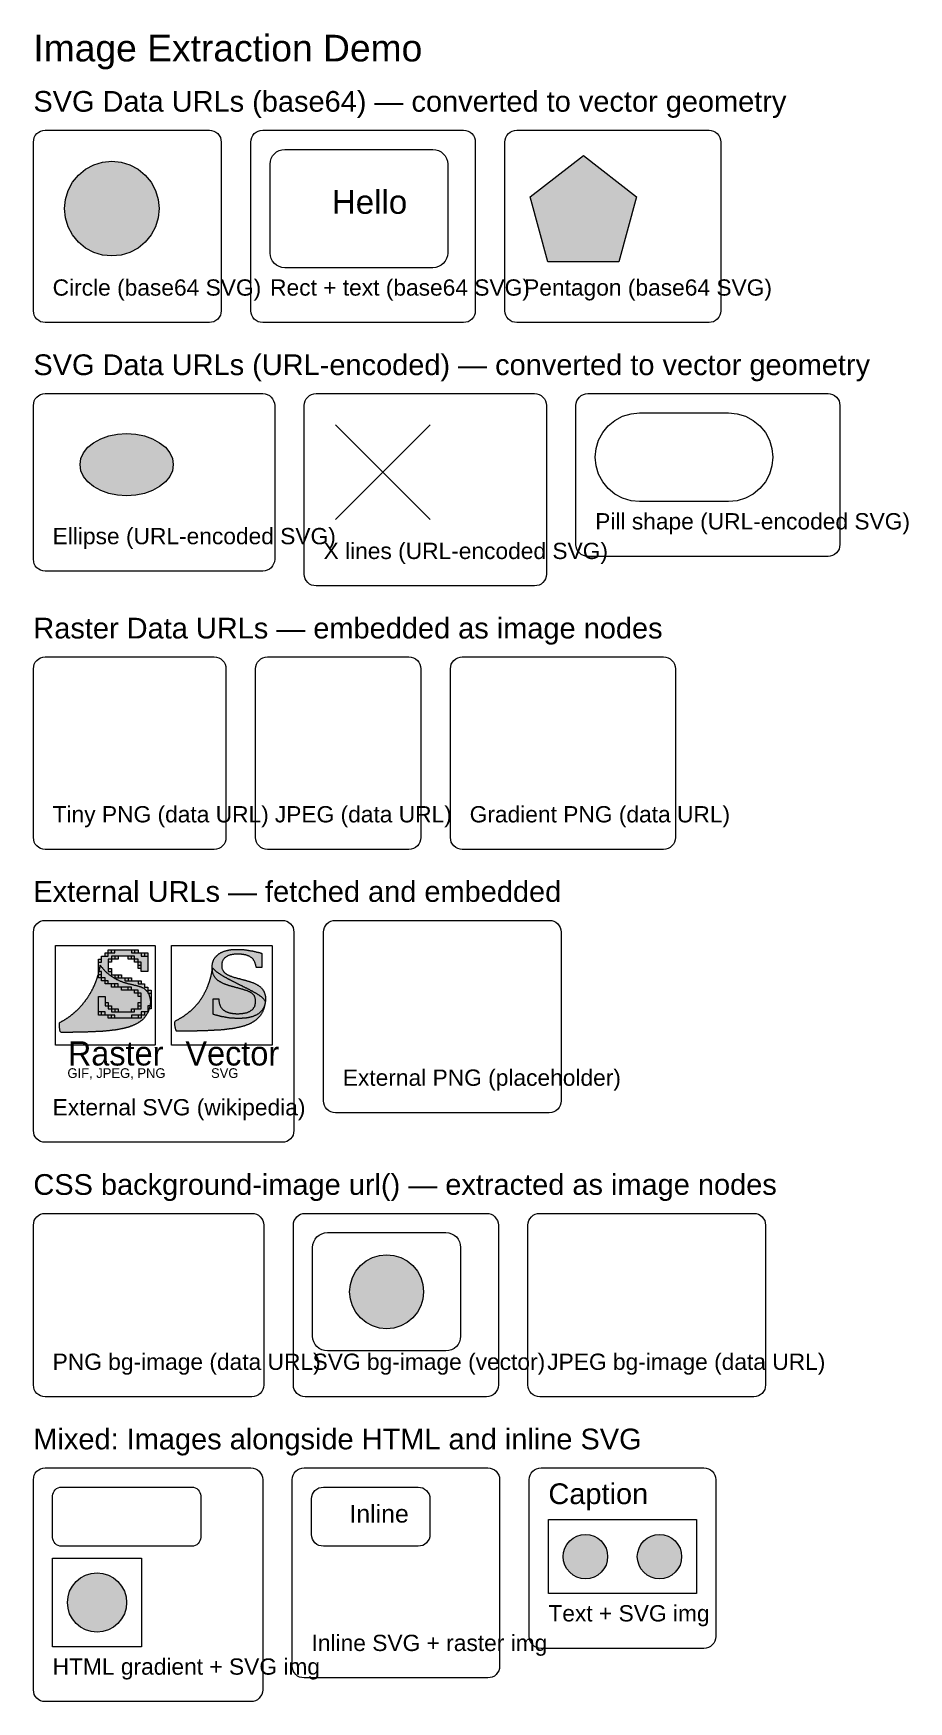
# Model space of a CAD drawing. Extents: x 0 to 591, y 0 to 1127.
import ezdxf

# ---------------------------------------------------------------- set-up
doc = ezdxf.new("R2010")
doc.units = 0
doc.layers.get('0').update_dxf_attribs({"lineweight": 0})
doc.styles.add('Arial', font='Arial.ttf')

msp = doc.modelspace()

# ---------------------------------------------------------------- texts
at = {"true_color": 0x000000, "style": 'Arial'}
msp.add_text('Image Extraction Demo', height=18, dxfattribs=at).set_placement((0, 1108.5))
at = {"true_color": 0x555555, "style": 'Arial'}
for s, p in [('SVG Data URLs (base64) — converted to vector geometry', (0, 1074.5)), ('SVG Data URLs (URL-encoded) — converted to vector geometry', (0, 896.5)), ('Raster Data URLs — embedded as image nodes', (0, 718.5)), ('External URLs — fetched and embedded', (0, 540.5)), ('CSS background-image url() — extracted as image nodes', (0, 342.5)), ('Mixed: Images alongside HTML and inline SVG', (0, 170.5))]:
    msp.add_text(s, height=14, dxfattribs=at).set_placement(p)
at = {"true_color": 0xffffff, "style": 'Arial'}
for s, height, p in [('Hello', 16, (201.6, 1005.5)), ('Inline', 12, (213.5, 121))]:
    msp.add_text(s, height=height, dxfattribs=at).set_placement(p)
at = {"true_color": 0x888888, "style": 'Arial'}
for s, p in [('Circle (base64 SVG)', (13, 950.2)), ('Rect + text (base64 SVG)', (159.9, 950.2)), ('Pentagon (base64 SVG)', (331.5, 950.2)), ('Pill shape (URL-encoded SVG)', (379.5, 792.2)), ('Ellipse (URL-encoded SVG)', (13, 782.2)), ('X lines (URL-encoded SVG)', (196, 772.2)), ('Tiny PNG (data URL)', (13, 594.2)), ('JPEG (data URL)', (163.1, 594.2)), ('Gradient PNG (data URL)', (294.7, 594.2)), ('External PNG (placeholder)', (209, 416.2)), ('External SVG (wikipedia)', (13, 396.2)), ('PNG bg-image (data URL)', (13, 224.2)), ('SVG bg-image (vector)', (188.6, 224.2)), ('JPEG bg-image (data URL)', (347.1, 224.2)), ('Text + SVG img', (347.9, 54.2)), ('Inline SVG + raster img', (187.9, 34.2)), ('HTML gradient + SVG img', (13, 18.2))]:
    msp.add_text(s, height=11, dxfattribs=at).set_placement(p)
at = {"true_color": 0x333388}
for s, height, p in [('Raster', 16.39, (23.3, 429.9)), ('Vector', 16.39, (102.7, 429.9)), ('GIF, JPEG, PNG', 6.557, (23, 421.5)), ('SVG', 6.56, (120, 421.5))]:
    msp.add_text(s, height=height, dxfattribs=at).set_placement(p)
at = {"true_color": 0x4a148c, "style": 'Arial'}
msp.add_text('Caption', height=14, dxfattribs=at).set_placement((347.9, 133.5))

# ---------------------------------------------------------------- hatches: boundary and pattern name
at = {"true_color": 0xe53935}
h = msp.add_hatch(color=256, dxfattribs=at)
h.dxf.hatch_style = 1
h.paths.add_polyline_path([(85, 1009), (84.4, 1002.8), (82.6, 996.8), (79.6, 991.2), (75.6, 986.4), (70.8, 982.4), (65.2, 979.4), (59.2, 977.6), (53, 977), (46.8, 977.6), (40.8, 979.4), (35.2, 982.4), (30.4, 986.4), (26.4, 991.2), (23.4, 996.8), (21.6, 1002.8), (21, 1009), (21.6, 1015.2), (23.4, 1021.2), (26.4, 1026.8), (30.4, 1031.6), (35.2, 1035.6), (40.8, 1038.6), (46.8, 1040.4), (53, 1041), (59.2, 1040.4), (65.2, 1038.6), (70.8, 1035.6), (75.6, 1031.6), (79.6, 1026.8), (82.6, 1021.2), (84.4, 1015.2)])
at = {"true_color": 0x43a047}
h = msp.add_hatch(color=256, dxfattribs=at)
h.dxf.hatch_style = 1
h.paths.add_polyline_path([(371.5, 1045), (407.5, 1017), (395.5, 973), (347.5, 973), (335.5, 1017)])
at = {"true_color": 0xff9800}
h = msp.add_hatch(color=256, dxfattribs=at)
h.dxf.hatch_style = 1
h.paths.add_polyline_path([(94.5, 836), (93.9, 831.9), (92.1, 828), (89.2, 824.3), (85.3, 821.2), (80.5, 818.5), (75.1, 816.6), (69.1, 815.4), (63, 815), (56.9, 815.4), (50.9, 816.6), (45.5, 818.5), (40.7, 821.2), (36.8, 824.3), (33.9, 828), (32.1, 831.9), (31.5, 836), (32.1, 840.1), (33.9, 844), (36.8, 847.7), (40.7, 850.8), (45.5, 853.5), (50.9, 855.4), (56.9, 856.6), (63, 857), (69.1, 856.6), (75.1, 855.4), (80.5, 853.5), (85.3, 850.8), (89.2, 847.7), (92.1, 844), (93.9, 840.1)])
at = {"true_color": 0x8585cb}
h = msp.add_hatch(color=256, dxfattribs=at)
h.dxf.hatch_style = 1
h.paths.add_polyline_path([(50.6, 464), (50.1, 464), (49.7, 464), (49.3, 464), (48.8, 464), (48.4, 464), (47.9, 464), (47.5, 464), (47, 464), (46.6, 464), (46.1, 464), (45.7, 464), (45.2, 464), (44.8, 464), (44.4, 464), (43.9, 464), (43.9, 464.5), (43.9, 464.9), (43.9, 465.3), (43.9, 465.7), (43.9, 466.1), (43.9, 466.6), (43.9, 467), (43.9, 467.4), (43.9, 467.8), (43.9, 468.2), (43.9, 468.6), (43.9, 469.1), (43.9, 469.5), (43.9, 469.9), (43.9, 470.3), (43.9, 470.7), (43.9, 471.2), (43.9, 471.6), (43.9, 472), (43.9, 472.4), (43.9, 472.8), (43.9, 473.3), (43.9, 473.7), (43.9, 474.1), (43.9, 474.5), (43.9, 474.9), (43.9, 475.4), (43.9, 475.8), (43.9, 476.2), (43.9, 476.6), (44.4, 476.6), (44.8, 476.6), (45.2, 476.6), (45.7, 476.6), (46.1, 476.6), (46.6, 476.6), (47, 476.6), (47.5, 476.6), (47.9, 476.6), (48.4, 476.6), (48.4, 476.2), (48.4, 475.8), (48.4, 475.4), (48.4, 474.9), (48.4, 474.5), (48.4, 474.1), (48.4, 473.7), (48.4, 473.3), (48.4, 472.8), (48.4, 472.4), (48.8, 472.4), (49.3, 472.4), (49.7, 472.4), (50.1, 472.4), (50.6, 472.4), (50.6, 472), (50.6, 471.6), (50.6, 471.2), (50.6, 470.7), (50.6, 470.3), (51, 470.3), (51.5, 470.3), (51.9, 470.3), (52.4, 470.3), (52.8, 470.3), (52.8, 469.9), (52.8, 469.5), (52.8, 469.1), (52.8, 468.6), (52.8, 468.2), (53.3, 468.2), (53.7, 468.2), (54.2, 468.2), (54.6, 468.2), (55.1, 468.2), (55.5, 468.2), (55.9, 468.2), (56.4, 468.2), (56.8, 468.2), (57.3, 468.2), (57.3, 467.8), (57.3, 467.4), (57.3, 467), (57.3, 466.6), (57.3, 466.1), (57.7, 466.1), (58.2, 466.1), (58.6, 466.1), (59.1, 466.1), (59.5, 466.1), (60, 466.1), (60.4, 466.1), (60.8, 466.1), (61.3, 466.1), (61.7, 466.1), (62.2, 466.1), (62.6, 466.1), (63.1, 466.1), (63.5, 466.1), (64, 466.1), (64.4, 466.1), (64.9, 466.1), (65.3, 466.1), (65.8, 466.1), (66.2, 466.1), (66.2, 466.6), (66.2, 467), (66.2, 467.4), (66.2, 467.8), (66.2, 468.2), (66.6, 468.2), (67.1, 468.2), (67.5, 468.2), (68, 468.2), (68.4, 468.2), (68.9, 468.2), (69.3, 468.2), (69.8, 468.2), (70.2, 468.2), (70.7, 468.2), (70.7, 468.6), (70.7, 469.1), (70.7, 469.5), (70.7, 469.9), (70.7, 470.3), (70.7, 470.7), (70.7, 471.2), (70.7, 471.6), (70.7, 472), (70.7, 472.4), (71.1, 472.4), (71.6, 472.4), (72, 472.4), (72.4, 472.4), (72.9, 472.4), (72.9, 472.8), (72.9, 473.3), (72.9, 473.7), (72.9, 474.1), (72.9, 474.5), (72.9, 474.9), (72.9, 475.4), (72.9, 475.8), (72.9, 476.2), (72.9, 476.6), (72.4, 476.6), (72, 476.6), (71.6, 476.6), (71.1, 476.6), (70.7, 476.6), (70.7, 477), (70.7, 477.5), (70.7, 477.9), (70.7, 478.3), (70.7, 478.7), (70.2, 478.7), (69.8, 478.7), (69.3, 478.7), (68.9, 478.7), (68.4, 478.7), (68.4, 479.1), (68.4, 479.6), (68.4, 480), (68.4, 480.4), (68.4, 480.8), (68, 480.8), (67.5, 480.8), (67.1, 480.8), (66.6, 480.8), (66.2, 480.8), (65.8, 480.8), (65.3, 480.8), (64.9, 480.8), (64.4, 480.8), (64, 480.8), (63.5, 480.8), (63.1, 480.8), (62.6, 480.8), (62.2, 480.8), (61.7, 480.8), (61.3, 480.8), (60.8, 480.8), (60.4, 480.8), (60, 480.8), (59.5, 480.8), (59.5, 481.2), (59.5, 481.7), (59.5, 482.1), (59.5, 482.5), (59.5, 482.9), (59.1, 482.9), (58.6, 482.9), (58.2, 482.9), (57.7, 482.9), (57.3, 482.9), (56.8, 482.9), (56.4, 482.9), (55.9, 482.9), (55.5, 482.9), (55.1, 482.9), (54.6, 482.9), (54.2, 482.9), (53.7, 482.9), (53.3, 482.9), (52.8, 482.9), (52.8, 483.3), (52.8, 483.8), (52.8, 484.2), (52.8, 484.6), (52.8, 485), (52.4, 485), (51.9, 485), (51.5, 485), (51, 485), (50.6, 485), (50.1, 485), (49.7, 485), (49.3, 485), (48.8, 485), (48.4, 485), (48.4, 485.4), (48.4, 485.9), (48.4, 486.3), (48.4, 486.7), (48.4, 487.1), (47.9, 487.1), (47.5, 487.1), (47, 487.1), (46.6, 487.1), (46.1, 487.1), (46.1, 487.5), (46.1, 488), (46.1, 488.4), (46.1, 488.8), (46.1, 489.2), (45.7, 489.2), (45.2, 489.2), (44.8, 489.2), (44.4, 489.2), (43.9, 489.2), (43.9, 489.6), (43.9, 490.1), (43.9, 490.5), (43.9, 490.9), (43.9, 491.3), (43.9, 491.7), (43.9, 492.2), (43.9, 492.6), (43.9, 493), (43.9, 493.4), (43.9, 493.8), (43.9, 494.2), (43.9, 494.7), (43.9, 495.1), (43.9, 495.5), (43.9, 495.9), (43.9, 496.3), (43.9, 496.8), (43.9, 497.2), (43.9, 497.6), (43.9, 498), (43.9, 498.4), (43.9, 498.9), (43.9, 499.3), (43.9, 499.7), (43.9, 500.1), (43.9, 500.5), (43.9, 501), (43.9, 501.4), (43.9, 501.8), (44.4, 501.8), (44.8, 501.8), (45.2, 501.8), (45.7, 501.8), (46.1, 501.8), (46.1, 502.2), (46.1, 502.6), (46.1, 503.1), (46.1, 503.5), (46.1, 503.9), (46.6, 503.9), (47, 503.9), (47.5, 503.9), (47.9, 503.9), (48.4, 503.9), (48.4, 504.3), (48.4, 504.7), (48.4, 505.2), (48.4, 505.6), (48.4, 506), (48.8, 506), (49.3, 506), (49.7, 506), (50.1, 506), (50.6, 506), (50.6, 506.4), (50.6, 506.8), (50.6, 507.3), (50.6, 507.7), (50.6, 508.1), (51, 508.1), (51.5, 508.1), (51.9, 508.1), (52.4, 508.1), (52.8, 508.1), (53.3, 508.1), (53.7, 508.1), (54.2, 508.1), (54.6, 508.1), (55.1, 508.1), (55.5, 508.1), (55.9, 508.1), (56.4, 508.1), (56.8, 508.1), (57.3, 508.1), (57.7, 508.1), (58.2, 508.1), (58.6, 508.1), (59.1, 508.1), (59.5, 508.1), (60, 508.1), (60.4, 508.1), (60.8, 508.1), (61.3, 508.1), (61.7, 508.1), (62.2, 508.1), (62.6, 508.1), (63.1, 508.1), (63.5, 508.1), (64, 508.1), (64.4, 508.1), (64.9, 508.1), (65.3, 508.1), (65.8, 508.1), (66.2, 508.1), (66.6, 508.1), (67.1, 508.1), (67.5, 508.1), (68, 508.1), (68.4, 508.1), (68.9, 508.1), (69.3, 508.1), (69.8, 508.1), (70.2, 508.1), (70.7, 508.1), (70.7, 507.7), (70.7, 507.3), (70.7, 506.8), (70.7, 506.4), (70.7, 506), (71.1, 506), (71.6, 506), (72, 506), (72.4, 506), (72.9, 506), (73.3, 506), (73.8, 506), (74.2, 506), (74.7, 506), (75.1, 506), (75.6, 506), (76, 506), (76.5, 506), (76.9, 506), (77.3, 506), (77.3, 505.6), (77.3, 505.2), (77.3, 504.7), (77.3, 504.3), (77.3, 503.9), (77.3, 503.5), (77.3, 503.1), (77.3, 502.6), (77.3, 502.2), (77.3, 501.8), (77.3, 501.4), (77.3, 501), (77.3, 500.5), (77.3, 500.1), (77.3, 499.7), (77.3, 499.3), (77.3, 498.9), (77.3, 498.4), (77.3, 498), (77.3, 497.6), (77.3, 497.2), (77.3, 496.8), (77.3, 496.3), (77.3, 495.9), (77.3, 495.5), (77.3, 495.1), (77.3, 494.7), (77.3, 494.2), (77.3, 493.8), (77.3, 493.4), (76.9, 493.4), (76.5, 493.4), (76, 493.4), (75.6, 493.4), (75.1, 493.4), (74.7, 493.4), (74.2, 493.4), (73.8, 493.4), (73.3, 493.4), (72.9, 493.4), (72.9, 493.8), (72.9, 494.2), (72.9, 494.7), (72.9, 495.1), (72.9, 495.5), (72.4, 495.5), (72, 495.5), (71.6, 495.5), (71.1, 495.5), (70.7, 495.5), (70.7, 495.9), (70.7, 496.3), (70.7, 496.8), (70.7, 497.2), (70.7, 497.6), (70.7, 498), (70.7, 498.4), (70.7, 498.9), (70.7, 499.3), (70.7, 499.7), (70.2, 499.7), (69.8, 499.7), (69.3, 499.7), (68.9, 499.7), (68.4, 499.7), (68.4, 500.1), (68.4, 500.5), (68.4, 501), (68.4, 501.4), (68.4, 501.8), (68, 501.8), (67.5, 501.8), (67.1, 501.8), (66.6, 501.8), (66.2, 501.8), (65.8, 501.8), (65.3, 501.8), (64.9, 501.8), (64.4, 501.8), (64, 501.8), (64, 502.2), (64, 502.6), (64, 503.1), (64, 503.5), (64, 503.9), (63.5, 503.9), (63.1, 503.9), (62.6, 503.9), (62.2, 503.9), (61.7, 503.9), (61.3, 503.9), (60.8, 503.9), (60.4, 503.9), (60, 503.9), (59.5, 503.9), (59.1, 503.9), (58.6, 503.9), (58.2, 503.9), (57.7, 503.9), (57.3, 503.9), (57.3, 503.5), (57.3, 503.1), (57.3, 502.6), (57.3, 502.2), (57.3, 501.8), (56.8, 501.8), (56.4, 501.8), (55.9, 501.8), (55.5, 501.8), (55.1, 501.8), (54.6, 501.8), (54.2, 501.8), (53.7, 501.8), (53.3, 501.8), (52.8, 501.8), (52.8, 501.4), (52.8, 501), (52.8, 500.5), (52.8, 500.1), (52.8, 499.7), (52.4, 499.7), (51.9, 499.7), (51.5, 499.7), (51, 499.7), (50.6, 499.7), (50.6, 499.3), (50.6, 498.9), (50.6, 498.4), (50.6, 498), (50.6, 497.6), (50.6, 497.2), (50.6, 496.8), (50.6, 496.3), (50.6, 495.9), (50.6, 495.5), (51, 495.5), (51.5, 495.5), (51.9, 495.5), (52.4, 495.5), (52.8, 495.5), (52.8, 495.1), (52.8, 494.7), (52.8, 494.2), (52.8, 493.8), (52.8, 493.4), (52.8, 493), (52.8, 492.6), (52.8, 492.2), (52.8, 491.7), (52.8, 491.3), (53.3, 491.3), (53.7, 491.3), (54.2, 491.3), (54.6, 491.3), (55.1, 491.3), (55.5, 491.3), (55.9, 491.3), (56.4, 491.3), (56.8, 491.3), (57.3, 491.3), (57.7, 491.3), (58.2, 491.3), (58.6, 491.3), (59.1, 491.3), (59.5, 491.3), (59.5, 490.9), (59.5, 490.5), (59.5, 490.1), (59.5, 489.6), (59.5, 489.2), (60, 489.2), (60.4, 489.2), (60.8, 489.2), (61.3, 489.2), (61.7, 489.2), (62.2, 489.2), (62.6, 489.2), (63.1, 489.2), (63.5, 489.2), (64, 489.2), (64.4, 489.2), (64.9, 489.2), (65.3, 489.2), (65.8, 489.2), (66.2, 489.2), (66.2, 488.8), (66.2, 488.4), (66.2, 488), (66.2, 487.5), (66.2, 487.1), (66.6, 487.1), (67.1, 487.1), (67.5, 487.1), (68, 487.1), (68.4, 487.1), (68.9, 487.1), (69.3, 487.1), (69.8, 487.1), (70.2, 487.1), (70.7, 487.1), (71.1, 487.1), (71.6, 487.1), (72, 487.1), (72.4, 487.1), (72.9, 487.1), (72.9, 486.7), (72.9, 486.3), (72.9, 485.9), (72.9, 485.4), (72.9, 485), (73.3, 485), (73.8, 485), (74.2, 485), (74.7, 485), (75.1, 485), (75.1, 484.6), (75.1, 484.2), (75.1, 483.8), (75.1, 483.3), (75.1, 482.9), (75.6, 482.9), (76, 482.9), (76.5, 482.9), (76.9, 482.9), (77.3, 482.9), (77.3, 482.5), (77.3, 482.1), (77.3, 481.7), (77.3, 481.2), (77.3, 480.8), (77.8, 480.8), (78.2, 480.8), (78.7, 480.8), (79.1, 480.8), (79.6, 480.8), (79.6, 480.4), (79.6, 480), (79.6, 479.6), (79.6, 479.1), (79.6, 478.7), (79.6, 478.3), (79.6, 477.9), (79.6, 477.5), (79.6, 477), (79.6, 476.6), (79.6, 476.2), (79.6, 475.8), (79.6, 475.4), (79.6, 474.9), (79.6, 474.5), (79.6, 474.1), (79.6, 473.7), (79.6, 473.3), (79.6, 472.8), (79.6, 472.4), (79.6, 472), (79.6, 471.6), (79.6, 471.2), (79.6, 470.7), (79.6, 470.3), (79.6, 469.9), (79.6, 469.5), (79.6, 469.1), (79.6, 468.6), (79.6, 468.2), (79.1, 468.2), (78.7, 468.2), (78.2, 468.2), (77.8, 468.2), (77.3, 468.2), (77.3, 467.8), (77.3, 467.4), (77.3, 467), (77.3, 466.6), (77.3, 466.1), (76.9, 466.1), (76.5, 466.1), (76, 466.1), (75.6, 466.1), (75.1, 466.1), (75.1, 465.7), (75.1, 465.3), (75.1, 464.9), (75.1, 464.5), (75.1, 464), (74.7, 464), (74.2, 464), (73.8, 464), (73.3, 464), (72.9, 464), (72.9, 463.6), (72.9, 463.2), (72.9, 462.8), (72.9, 462.4), (72.9, 461.9), (72.4, 461.9), (72, 461.9), (71.6, 461.9), (71.1, 461.9), (70.7, 461.9), (70.2, 461.9), (69.8, 461.9), (69.3, 461.9), (68.9, 461.9), (68.4, 461.9), (68, 461.9), (67.5, 461.9), (67.1, 461.9), (66.6, 461.9), (66.2, 461.9), (65.8, 461.9), (65.3, 461.9), (64.9, 461.9), (64.4, 461.9), (64, 461.9), (63.5, 461.9), (63.1, 461.9), (62.6, 461.9), (62.2, 461.9), (61.7, 461.9), (61.3, 461.9), (60.8, 461.9), (60.4, 461.9), (60, 461.9), (59.5, 461.9), (59.1, 461.9), (58.6, 461.9), (58.2, 461.9), (57.7, 461.9), (57.3, 461.9), (56.8, 461.9), (56.4, 461.9), (55.9, 461.9), (55.5, 461.9), (55.1, 461.9), (54.6, 461.9), (54.2, 461.9), (53.7, 461.9), (53.3, 461.9), (52.8, 461.9), (52.4, 461.9), (51.9, 461.9), (51.5, 461.9), (51, 461.9), (50.6, 461.9), (50.6, 462.4), (50.6, 462.8), (50.6, 463.2), (50.6, 463.6), (50.6, 464)])
at = {"true_color": 0x343483}
h = msp.add_hatch(color=256, dxfattribs=at)
h.dxf.hatch_style = 1
h.paths.add_polyline_path([(52.8, 464), (52.4, 464), (51.9, 464), (51.5, 464), (51, 464), (50.6, 464), (50.1, 464), (49.7, 464), (49.3, 464), (48.8, 464), (48.4, 464), (47.9, 464), (47.5, 464), (47, 464), (46.6, 464), (46.1, 464), (46.1, 464.5), (46.1, 464.9), (46.1, 465.3), (46.1, 465.7), (46.1, 466.1), (45.7, 466.1), (45.2, 466.1), (44.8, 466.1), (44.4, 466.1), (43.9, 466.1), (43.9, 466.6), (43.9, 467), (43.9, 467.4), (43.9, 467.8), (43.9, 468.2), (43.9, 468.6), (43.9, 469.1), (43.9, 469.5), (43.9, 469.9), (43.9, 470.3), (43.9, 470.7), (43.9, 471.2), (43.9, 471.6), (43.9, 472), (43.9, 472.4), (43.9, 472.8), (43.9, 473.3), (43.9, 473.7), (43.9, 474.1), (43.9, 474.5), (43.9, 474.9), (43.9, 475.4), (43.9, 475.8), (43.9, 476.2), (43.9, 476.6), (44.4, 476.6), (44.8, 476.6), (45.2, 476.6), (45.7, 476.6), (46.1, 476.6), (46.6, 476.6), (47, 476.6), (47.5, 476.6), (47.9, 476.6), (48.4, 476.6), (48.4, 476.2), (48.4, 475.8), (48.4, 475.4), (48.4, 474.9), (48.4, 474.5), (48.4, 474.1), (48.4, 473.7), (48.4, 473.3), (48.4, 472.8), (48.4, 472.4), (48.8, 472.4), (49.3, 472.4), (49.7, 472.4), (50.1, 472.4), (50.6, 472.4), (50.6, 472), (50.6, 471.6), (50.6, 471.2), (50.6, 470.7), (50.6, 470.3), (50.6, 469.9), (50.6, 469.5), (50.6, 469.1), (50.6, 468.6), (50.6, 468.2), (51, 468.2), (51.5, 468.2), (51.9, 468.2), (52.4, 468.2), (52.8, 468.2), (53.3, 468.2), (53.7, 468.2), (54.2, 468.2), (54.6, 468.2), (55.1, 468.2), (55.1, 467.8), (55.1, 467.4), (55.1, 467), (55.1, 466.6), (55.1, 466.1), (55.5, 466.1), (55.9, 466.1), (56.4, 466.1), (56.8, 466.1), (57.3, 466.1), (57.7, 466.1), (58.2, 466.1), (58.6, 466.1), (59.1, 466.1), (59.5, 466.1), (60, 466.1), (60.4, 466.1), (60.8, 466.1), (61.3, 466.1), (61.7, 466.1), (62.2, 466.1), (62.6, 466.1), (63.1, 466.1), (63.5, 466.1), (64, 466.1), (64.4, 466.1), (64.9, 466.1), (65.3, 466.1), (65.8, 466.1), (66.2, 466.1), (66.6, 466.1), (67.1, 466.1), (67.5, 466.1), (68, 466.1), (68.4, 466.1), (68.4, 466.6), (68.4, 467), (68.4, 467.4), (68.4, 467.8), (68.4, 468.2), (68.9, 468.2), (69.3, 468.2), (69.8, 468.2), (70.2, 468.2), (70.7, 468.2), (70.7, 468.6), (70.7, 469.1), (70.7, 469.5), (70.7, 469.9), (70.7, 470.3), (71.1, 470.3), (71.6, 470.3), (72, 470.3), (72.4, 470.3), (72.9, 470.3), (72.9, 470.7), (72.9, 471.2), (72.9, 471.6), (72.9, 472), (72.9, 472.4), (72.9, 472.8), (72.9, 473.3), (72.9, 473.7), (72.9, 474.1), (72.9, 474.5), (72.9, 474.9), (72.9, 475.4), (72.9, 475.8), (72.9, 476.2), (72.9, 476.6), (72.9, 477), (72.9, 477.5), (72.9, 477.9), (72.9, 478.3), (72.9, 478.7), (72.4, 478.7), (72, 478.7), (71.6, 478.7), (71.1, 478.7), (70.7, 478.7), (70.2, 478.7), (69.8, 478.7), (69.3, 478.7), (68.9, 478.7), (68.4, 478.7), (68.4, 479.1), (68.4, 479.6), (68.4, 480), (68.4, 480.4), (68.4, 480.8), (68, 480.8), (67.5, 480.8), (67.1, 480.8), (66.6, 480.8), (66.2, 480.8), (65.8, 480.8), (65.3, 480.8), (64.9, 480.8), (64.4, 480.8), (64, 480.8), (64, 481.2), (64, 481.7), (64, 482.1), (64, 482.5), (64, 482.9), (63.5, 482.9), (63.1, 482.9), (62.6, 482.9), (62.2, 482.9), (61.7, 482.9), (61.3, 482.9), (60.8, 482.9), (60.4, 482.9), (60, 482.9), (59.5, 482.9), (59.1, 482.9), (58.6, 482.9), (58.2, 482.9), (57.7, 482.9), (57.3, 482.9), (56.8, 482.9), (56.4, 482.9), (55.9, 482.9), (55.5, 482.9), (55.1, 482.9), (55.1, 483.3), (55.1, 483.8), (55.1, 484.2), (55.1, 484.6), (55.1, 485), (54.6, 485), (54.2, 485), (53.7, 485), (53.3, 485), (52.8, 485), (52.4, 485), (51.9, 485), (51.5, 485), (51, 485), (50.6, 485), (50.6, 485.4), (50.6, 485.9), (50.6, 486.3), (50.6, 486.7), (50.6, 487.1), (50.1, 487.1), (49.7, 487.1), (49.3, 487.1), (48.8, 487.1), (48.4, 487.1), (47.9, 487.1), (47.5, 487.1), (47, 487.1), (46.6, 487.1), (46.1, 487.1), (46.1, 487.5), (46.1, 488), (46.1, 488.4), (46.1, 488.8), (46.1, 489.2), (46.1, 489.6), (46.1, 490.1), (46.1, 490.5), (46.1, 490.9), (46.1, 491.3), (45.7, 491.3), (45.2, 491.3), (44.8, 491.3), (44.4, 491.3), (43.9, 491.3), (43.9, 491.7), (43.9, 492.2), (43.9, 492.6), (43.9, 493), (43.9, 493.4), (43.9, 493.8), (43.9, 494.2), (43.9, 494.7), (43.9, 495.1), (43.9, 495.5), (43.9, 495.9), (43.9, 496.3), (43.9, 496.8), (43.9, 497.2), (43.9, 497.6), (43.9, 498), (43.9, 498.4), (43.9, 498.9), (43.9, 499.3), (43.9, 499.7), (43.9, 500.1), (43.9, 500.5), (43.9, 501), (43.9, 501.4), (43.9, 501.8), (44.4, 501.8), (44.8, 501.8), (45.2, 501.8), (45.7, 501.8), (46.1, 501.8), (46.1, 502.2), (46.1, 502.6), (46.1, 503.1), (46.1, 503.5), (46.1, 503.9), (46.6, 503.9), (47, 503.9), (47.5, 503.9), (47.9, 503.9), (48.4, 503.9), (48.4, 504.3), (48.4, 504.7), (48.4, 505.2), (48.4, 505.6), (48.4, 506), (48.8, 506), (49.3, 506), (49.7, 506), (50.1, 506), (50.6, 506), (51, 506), (51.5, 506), (51.9, 506), (52.4, 506), (52.8, 506), (52.8, 506.4), (52.8, 506.8), (52.8, 507.3), (52.8, 507.7), (52.8, 508.1), (53.3, 508.1), (53.7, 508.1), (54.2, 508.1), (54.6, 508.1), (55.1, 508.1), (55.5, 508.1), (55.9, 508.1), (56.4, 508.1), (56.8, 508.1), (57.3, 508.1), (57.7, 508.1), (58.2, 508.1), (58.6, 508.1), (59.1, 508.1), (59.5, 508.1), (60, 508.1), (60.4, 508.1), (60.8, 508.1), (61.3, 508.1), (61.7, 508.1), (62.2, 508.1), (62.6, 508.1), (63.1, 508.1), (63.5, 508.1), (64, 508.1), (64.4, 508.1), (64.9, 508.1), (65.3, 508.1), (65.8, 508.1), (66.2, 508.1), (66.6, 508.1), (67.1, 508.1), (67.5, 508.1), (68, 508.1), (68.4, 508.1), (68.4, 507.7), (68.4, 507.3), (68.4, 506.8), (68.4, 506.4), (68.4, 506), (68.9, 506), (69.3, 506), (69.8, 506), (70.2, 506), (70.7, 506), (71.1, 506), (71.6, 506), (72, 506), (72.4, 506), (72.9, 506), (73.3, 506), (73.8, 506), (74.2, 506), (74.7, 506), (75.1, 506), (75.1, 505.6), (75.1, 505.2), (75.1, 504.7), (75.1, 504.3), (75.1, 503.9), (75.6, 503.9), (76, 503.9), (76.5, 503.9), (76.9, 503.9), (77.3, 503.9), (77.3, 503.5), (77.3, 503.1), (77.3, 502.6), (77.3, 502.2), (77.3, 501.8), (77.3, 501.4), (77.3, 501), (77.3, 500.5), (77.3, 500.1), (77.3, 499.7), (77.3, 499.3), (77.3, 498.9), (77.3, 498.4), (77.3, 498), (77.3, 497.6), (77.3, 497.2), (77.3, 496.8), (77.3, 496.3), (77.3, 495.9), (77.3, 495.5), (77.3, 495.1), (77.3, 494.7), (77.3, 494.2), (77.3, 493.8), (77.3, 493.4), (76.9, 493.4), (76.5, 493.4), (76, 493.4), (75.6, 493.4), (75.1, 493.4), (74.7, 493.4), (74.2, 493.4), (73.8, 493.4), (73.3, 493.4), (72.9, 493.4), (72.9, 493.8), (72.9, 494.2), (72.9, 494.7), (72.9, 495.1), (72.9, 495.5), (72.9, 495.9), (72.9, 496.3), (72.9, 496.8), (72.9, 497.2), (72.9, 497.6), (72.4, 497.6), (72, 497.6), (71.6, 497.6), (71.1, 497.6), (70.7, 497.6), (70.7, 498), (70.7, 498.4), (70.7, 498.9), (70.7, 499.3), (70.7, 499.7), (70.7, 500.1), (70.7, 500.5), (70.7, 501), (70.7, 501.4), (70.7, 501.8), (70.2, 501.8), (69.8, 501.8), (69.3, 501.8), (68.9, 501.8), (68.4, 501.8), (68, 501.8), (67.5, 501.8), (67.1, 501.8), (66.6, 501.8), (66.2, 501.8), (66.2, 502.2), (66.2, 502.6), (66.2, 503.1), (66.2, 503.5), (66.2, 503.9), (65.8, 503.9), (65.3, 503.9), (64.9, 503.9), (64.4, 503.9), (64, 503.9), (63.5, 503.9), (63.1, 503.9), (62.6, 503.9), (62.2, 503.9), (61.7, 503.9), (61.3, 503.9), (60.8, 503.9), (60.4, 503.9), (60, 503.9), (59.5, 503.9), (59.1, 503.9), (58.6, 503.9), (58.2, 503.9), (57.7, 503.9), (57.3, 503.9), (56.8, 503.9), (56.4, 503.9), (55.9, 503.9), (55.5, 503.9), (55.1, 503.9), (55.1, 503.5), (55.1, 503.1), (55.1, 502.6), (55.1, 502.2), (55.1, 501.8), (54.6, 501.8), (54.2, 501.8), (53.7, 501.8), (53.3, 501.8), (52.8, 501.8), (52.8, 501.4), (52.8, 501), (52.8, 500.5), (52.8, 500.1), (52.8, 499.7), (52.4, 499.7), (51.9, 499.7), (51.5, 499.7), (51, 499.7), (50.6, 499.7), (50.6, 499.3), (50.6, 498.9), (50.6, 498.4), (50.6, 498), (50.6, 497.6), (50.6, 497.2), (50.6, 496.8), (50.6, 496.3), (50.6, 495.9), (50.6, 495.5), (50.6, 495.1), (50.6, 494.7), (50.6, 494.2), (50.6, 493.8), (50.6, 493.4), (51, 493.4), (51.5, 493.4), (51.9, 493.4), (52.4, 493.4), (52.8, 493.4), (52.8, 493), (52.8, 492.6), (52.8, 492.2), (52.8, 491.7), (52.8, 491.3), (53.3, 491.3), (53.7, 491.3), (54.2, 491.3), (54.6, 491.3), (55.1, 491.3), (55.5, 491.3), (55.9, 491.3), (56.4, 491.3), (56.8, 491.3), (57.3, 491.3), (57.3, 490.9), (57.3, 490.5), (57.3, 490.1), (57.3, 489.6), (57.3, 489.2), (57.7, 489.2), (58.2, 489.2), (58.6, 489.2), (59.1, 489.2), (59.5, 489.2), (60, 489.2), (60.4, 489.2), (60.8, 489.2), (61.3, 489.2), (61.7, 489.2), (62.2, 489.2), (62.6, 489.2), (63.1, 489.2), (63.5, 489.2), (64, 489.2), (64, 488.8), (64, 488.4), (64, 488), (64, 487.5), (64, 487.1), (64.4, 487.1), (64.9, 487.1), (65.3, 487.1), (65.8, 487.1), (66.2, 487.1), (66.6, 487.1), (67.1, 487.1), (67.5, 487.1), (68, 487.1), (68.4, 487.1), (68.9, 487.1), (69.3, 487.1), (69.8, 487.1), (70.2, 487.1), (70.7, 487.1), (70.7, 486.7), (70.7, 486.3), (70.7, 485.9), (70.7, 485.4), (70.7, 485), (71.1, 485), (71.6, 485), (72, 485), (72.4, 485), (72.9, 485), (73.3, 485), (73.8, 485), (74.2, 485), (74.7, 485), (75.1, 485), (75.1, 484.6), (75.1, 484.2), (75.1, 483.8), (75.1, 483.3), (75.1, 482.9), (75.6, 482.9), (76, 482.9), (76.5, 482.9), (76.9, 482.9), (77.3, 482.9), (77.3, 482.5), (77.3, 482.1), (77.3, 481.7), (77.3, 481.2), (77.3, 480.8), (77.8, 480.8), (78.2, 480.8), (78.7, 480.8), (79.1, 480.8), (79.6, 480.8), (79.6, 480.4), (79.6, 480), (79.6, 479.6), (79.6, 479.1), (79.6, 478.7), (79.6, 478.3), (79.6, 477.9), (79.6, 477.5), (79.6, 477), (79.6, 476.6), (79.6, 476.2), (79.6, 475.8), (79.6, 475.4), (79.6, 474.9), (79.6, 474.5), (79.6, 474.1), (79.6, 473.7), (79.6, 473.3), (79.6, 472.8), (79.6, 472.4), (79.6, 472), (79.6, 471.6), (79.6, 471.2), (79.6, 470.7), (79.6, 470.3), (79.1, 470.3), (78.7, 470.3), (78.2, 470.3), (77.8, 470.3), (77.3, 470.3), (77.3, 469.9), (77.3, 469.5), (77.3, 469.1), (77.3, 468.6), (77.3, 468.2), (77.3, 467.8), (77.3, 467.4), (77.3, 467), (77.3, 466.6), (77.3, 466.1), (76.9, 466.1), (76.5, 466.1), (76, 466.1), (75.6, 466.1), (75.1, 466.1), (75.1, 465.7), (75.1, 465.3), (75.1, 464.9), (75.1, 464.5), (75.1, 464), (74.7, 464), (74.2, 464), (73.8, 464), (73.3, 464), (72.9, 464), (72.4, 464), (72, 464), (71.6, 464), (71.1, 464), (70.7, 464), (70.7, 463.6), (70.7, 463.2), (70.7, 462.8), (70.7, 462.4), (70.7, 461.9), (70.2, 461.9), (69.8, 461.9), (69.3, 461.9), (68.9, 461.9), (68.4, 461.9), (68, 461.9), (67.5, 461.9), (67.1, 461.9), (66.6, 461.9), (66.2, 461.9), (65.8, 461.9), (65.3, 461.9), (64.9, 461.9), (64.4, 461.9), (64, 461.9), (63.5, 461.9), (63.1, 461.9), (62.6, 461.9), (62.2, 461.9), (61.7, 461.9), (61.3, 461.9), (60.8, 461.9), (60.4, 461.9), (60, 461.9), (59.5, 461.9), (59.1, 461.9), (58.6, 461.9), (58.2, 461.9), (57.7, 461.9), (57.3, 461.9), (56.8, 461.9), (56.4, 461.9), (55.9, 461.9), (55.5, 461.9), (55.1, 461.9), (54.6, 461.9), (54.2, 461.9), (53.7, 461.9), (53.3, 461.9), (52.8, 461.9), (52.8, 462.4), (52.8, 462.8), (52.8, 463.2), (52.8, 463.6), (52.8, 464)])
at = {"true_color": 0x000055}
h = msp.add_hatch(color=256, dxfattribs=at)
h.dxf.hatch_style = 1
h.paths.add_polyline_path([(55.1, 464), (54.6, 464), (54.2, 464), (53.7, 464), (53.3, 464), (52.8, 464), (52.4, 464), (51.9, 464), (51.5, 464), (51, 464), (50.6, 464), (50.1, 464), (49.7, 464), (49.3, 464), (48.8, 464), (48.4, 464), (48.4, 464.5), (48.4, 464.9), (48.4, 465.3), (48.4, 465.7), (48.4, 466.1), (47.9, 466.1), (47.5, 466.1), (47, 466.1), (46.6, 466.1), (46.1, 466.1), (45.7, 466.1), (45.2, 466.1), (44.8, 466.1), (44.4, 466.1), (43.9, 466.1), (43.9, 466.6), (43.9, 467), (43.9, 467.4), (43.9, 467.8), (43.9, 468.2), (43.9, 468.6), (43.9, 469.1), (43.9, 469.5), (43.9, 469.9), (43.9, 470.3), (43.9, 470.7), (43.9, 471.2), (43.9, 471.6), (43.9, 472), (43.9, 472.4), (43.9, 472.8), (43.9, 473.3), (43.9, 473.7), (43.9, 474.1), (43.9, 474.5), (43.9, 474.9), (43.9, 475.4), (43.9, 475.8), (43.9, 476.2), (43.9, 476.6), (44.4, 476.6), (44.8, 476.6), (45.2, 476.6), (45.7, 476.6), (46.1, 476.6), (46.6, 476.6), (47, 476.6), (47.5, 476.6), (47.9, 476.6), (48.4, 476.6), (48.4, 476.2), (48.4, 475.8), (48.4, 475.4), (48.4, 474.9), (48.4, 474.5), (48.4, 474.1), (48.4, 473.7), (48.4, 473.3), (48.4, 472.8), (48.4, 472.4), (48.4, 472), (48.4, 471.6), (48.4, 471.2), (48.4, 470.7), (48.4, 470.3), (48.8, 470.3), (49.3, 470.3), (49.7, 470.3), (50.1, 470.3), (50.6, 470.3), (50.6, 469.9), (50.6, 469.5), (50.6, 469.1), (50.6, 468.6), (50.6, 468.2), (51, 468.2), (51.5, 468.2), (51.9, 468.2), (52.4, 468.2), (52.8, 468.2), (52.8, 467.8), (52.8, 467.4), (52.8, 467), (52.8, 466.6), (52.8, 466.1), (53.3, 466.1), (53.7, 466.1), (54.2, 466.1), (54.6, 466.1), (55.1, 466.1), (55.5, 466.1), (55.9, 466.1), (56.4, 466.1), (56.8, 466.1), (57.3, 466.1), (57.7, 466.1), (58.2, 466.1), (58.6, 466.1), (59.1, 466.1), (59.5, 466.1), (60, 466.1), (60.4, 466.1), (60.8, 466.1), (61.3, 466.1), (61.7, 466.1), (62.2, 466.1), (62.6, 466.1), (63.1, 466.1), (63.5, 466.1), (64, 466.1), (64.4, 466.1), (64.9, 466.1), (65.3, 466.1), (65.8, 466.1), (66.2, 466.1), (66.6, 466.1), (67.1, 466.1), (67.5, 466.1), (68, 466.1), (68.4, 466.1), (68.4, 466.6), (68.4, 467), (68.4, 467.4), (68.4, 467.8), (68.4, 468.2), (68.9, 468.2), (69.3, 468.2), (69.8, 468.2), (70.2, 468.2), (70.7, 468.2), (71.1, 468.2), (71.6, 468.2), (72, 468.2), (72.4, 468.2), (72.9, 468.2), (72.9, 468.6), (72.9, 469.1), (72.9, 469.5), (72.9, 469.9), (72.9, 470.3), (72.9, 470.7), (72.9, 471.2), (72.9, 471.6), (72.9, 472), (72.9, 472.4), (72.9, 472.8), (72.9, 473.3), (72.9, 473.7), (72.9, 474.1), (72.9, 474.5), (72.9, 474.9), (72.9, 475.4), (72.9, 475.8), (72.9, 476.2), (72.9, 476.6), (72.9, 477), (72.9, 477.5), (72.9, 477.9), (72.9, 478.3), (72.9, 478.7), (72.4, 478.7), (72, 478.7), (71.6, 478.7), (71.1, 478.7), (70.7, 478.7), (70.7, 479.1), (70.7, 479.6), (70.7, 480), (70.7, 480.4), (70.7, 480.8), (70.2, 480.8), (69.8, 480.8), (69.3, 480.8), (68.9, 480.8), (68.4, 480.8), (68, 480.8), (67.5, 480.8), (67.1, 480.8), (66.6, 480.8), (66.2, 480.8), (66.2, 481.2), (66.2, 481.7), (66.2, 482.1), (66.2, 482.5), (66.2, 482.9), (65.8, 482.9), (65.3, 482.9), (64.9, 482.9), (64.4, 482.9), (64, 482.9), (63.5, 482.9), (63.1, 482.9), (62.6, 482.9), (62.2, 482.9), (61.7, 482.9), (61.3, 482.9), (60.8, 482.9), (60.4, 482.9), (60, 482.9), (59.5, 482.9), (59.1, 482.9), (58.6, 482.9), (58.2, 482.9), (57.7, 482.9), (57.3, 482.9), (57.3, 483.3), (57.3, 483.8), (57.3, 484.2), (57.3, 484.6), (57.3, 485), (56.8, 485), (56.4, 485), (55.9, 485), (55.5, 485), (55.1, 485), (54.6, 485), (54.2, 485), (53.7, 485), (53.3, 485), (52.8, 485), (52.4, 485), (51.9, 485), (51.5, 485), (51, 485), (50.6, 485), (50.6, 485.4), (50.6, 485.9), (50.6, 486.3), (50.6, 486.7), (50.6, 487.1), (50.1, 487.1), (49.7, 487.1), (49.3, 487.1), (48.8, 487.1), (48.4, 487.1), (48.4, 487.5), (48.4, 488), (48.4, 488.4), (48.4, 488.8), (48.4, 489.2), (47.9, 489.2), (47.5, 489.2), (47, 489.2), (46.6, 489.2), (46.1, 489.2), (46.1, 489.6), (46.1, 490.1), (46.1, 490.5), (46.1, 490.9), (46.1, 491.3), (46.1, 491.7), (46.1, 492.2), (46.1, 492.6), (46.1, 493), (46.1, 493.4), (45.7, 493.4), (45.2, 493.4), (44.8, 493.4), (44.4, 493.4), (43.9, 493.4), (43.9, 493.8), (43.9, 494.2), (43.9, 494.7), (43.9, 495.1), (43.9, 495.5), (43.9, 495.9), (43.9, 496.3), (43.9, 496.8), (43.9, 497.2), (43.9, 497.6), (43.9, 498), (43.9, 498.4), (43.9, 498.9), (43.9, 499.3), (43.9, 499.7), (44.4, 499.7), (44.8, 499.7), (45.2, 499.7), (45.7, 499.7), (46.1, 499.7), (46.1, 500.1), (46.1, 500.5), (46.1, 501), (46.1, 501.4), (46.1, 501.8), (46.1, 502.2), (46.1, 502.6), (46.1, 503.1), (46.1, 503.5), (46.1, 503.9), (46.6, 503.9), (47, 503.9), (47.5, 503.9), (47.9, 503.9), (48.4, 503.9), (48.8, 503.9), (49.3, 503.9), (49.7, 503.9), (50.1, 503.9), (50.6, 503.9), (50.6, 504.3), (50.6, 504.7), (50.6, 505.2), (50.6, 505.6), (50.6, 506), (51, 506), (51.5, 506), (51.9, 506), (52.4, 506), (52.8, 506), (53.3, 506), (53.7, 506), (54.2, 506), (54.6, 506), (55.1, 506), (55.1, 506.4), (55.1, 506.8), (55.1, 507.3), (55.1, 507.7), (55.1, 508.1), (55.5, 508.1), (55.9, 508.1), (56.4, 508.1), (56.8, 508.1), (57.3, 508.1), (57.7, 508.1), (58.2, 508.1), (58.6, 508.1), (59.1, 508.1), (59.5, 508.1), (60, 508.1), (60.4, 508.1), (60.8, 508.1), (61.3, 508.1), (61.7, 508.1), (62.2, 508.1), (62.6, 508.1), (63.1, 508.1), (63.5, 508.1), (64, 508.1), (64.4, 508.1), (64.9, 508.1), (65.3, 508.1), (65.8, 508.1), (66.2, 508.1), (66.2, 507.7), (66.2, 507.3), (66.2, 506.8), (66.2, 506.4), (66.2, 506), (66.6, 506), (67.1, 506), (67.5, 506), (68, 506), (68.4, 506), (68.9, 506), (69.3, 506), (69.8, 506), (70.2, 506), (70.7, 506), (71.1, 506), (71.6, 506), (72, 506), (72.4, 506), (72.9, 506), (72.9, 505.6), (72.9, 505.2), (72.9, 504.7), (72.9, 504.3), (72.9, 503.9), (73.3, 503.9), (73.8, 503.9), (74.2, 503.9), (74.7, 503.9), (75.1, 503.9), (75.6, 503.9), (76, 503.9), (76.5, 503.9), (76.9, 503.9), (77.3, 503.9), (77.3, 503.5), (77.3, 503.1), (77.3, 502.6), (77.3, 502.2), (77.3, 501.8), (77.3, 501.4), (77.3, 501), (77.3, 500.5), (77.3, 500.1), (77.3, 499.7), (77.3, 499.3), (77.3, 498.9), (77.3, 498.4), (77.3, 498), (77.3, 497.6), (77.3, 497.2), (77.3, 496.8), (77.3, 496.3), (77.3, 495.9), (77.3, 495.5), (77.3, 495.1), (77.3, 494.7), (77.3, 494.2), (77.3, 493.8), (77.3, 493.4), (76.9, 493.4), (76.5, 493.4), (76, 493.4), (75.6, 493.4), (75.1, 493.4), (74.7, 493.4), (74.2, 493.4), (73.8, 493.4), (73.3, 493.4), (72.9, 493.4), (72.9, 493.8), (72.9, 494.2), (72.9, 494.7), (72.9, 495.1), (72.9, 495.5), (72.9, 495.9), (72.9, 496.3), (72.9, 496.8), (72.9, 497.2), (72.9, 497.6), (72.9, 498), (72.9, 498.4), (72.9, 498.9), (72.9, 499.3), (72.9, 499.7), (72.4, 499.7), (72, 499.7), (71.6, 499.7), (71.1, 499.7), (70.7, 499.7), (70.7, 500.1), (70.7, 500.5), (70.7, 501), (70.7, 501.4), (70.7, 501.8), (70.2, 501.8), (69.8, 501.8), (69.3, 501.8), (68.9, 501.8), (68.4, 501.8), (68.4, 502.2), (68.4, 502.6), (68.4, 503.1), (68.4, 503.5), (68.4, 503.9), (68, 503.9), (67.5, 503.9), (67.1, 503.9), (66.6, 503.9), (66.2, 503.9), (65.8, 503.9), (65.3, 503.9), (64.9, 503.9), (64.4, 503.9), (64, 503.9), (63.5, 503.9), (63.1, 503.9), (62.6, 503.9), (62.2, 503.9), (61.7, 503.9), (61.3, 503.9), (60.8, 503.9), (60.4, 503.9), (60, 503.9), (59.5, 503.9), (59.1, 503.9), (58.6, 503.9), (58.2, 503.9), (57.7, 503.9), (57.3, 503.9), (56.8, 503.9), (56.4, 503.9), (55.9, 503.9), (55.5, 503.9), (55.1, 503.9), (54.6, 503.9), (54.2, 503.9), (53.7, 503.9), (53.3, 503.9), (52.8, 503.9), (52.8, 503.5), (52.8, 503.1), (52.8, 502.6), (52.8, 502.2), (52.8, 501.8), (52.4, 501.8), (51.9, 501.8), (51.5, 501.8), (51, 501.8), (50.6, 501.8), (50.6, 501.4), (50.6, 501), (50.6, 500.5), (50.6, 500.1), (50.6, 499.7), (50.6, 499.3), (50.6, 498.9), (50.6, 498.4), (50.6, 498), (50.6, 497.6), (50.6, 497.2), (50.6, 496.8), (50.6, 496.3), (50.6, 495.9), (50.6, 495.5), (50.6, 495.1), (50.6, 494.7), (50.6, 494.2), (50.6, 493.8), (50.6, 493.4), (51, 493.4), (51.5, 493.4), (51.9, 493.4), (52.4, 493.4), (52.8, 493.4), (52.8, 493), (52.8, 492.6), (52.8, 492.2), (52.8, 491.7), (52.8, 491.3), (53.3, 491.3), (53.7, 491.3), (54.2, 491.3), (54.6, 491.3), (55.1, 491.3), (55.1, 490.9), (55.1, 490.5), (55.1, 490.1), (55.1, 489.6), (55.1, 489.2), (55.5, 489.2), (55.9, 489.2), (56.4, 489.2), (56.8, 489.2), (57.3, 489.2), (57.7, 489.2), (58.2, 489.2), (58.6, 489.2), (59.1, 489.2), (59.5, 489.2), (60, 489.2), (60.4, 489.2), (60.8, 489.2), (61.3, 489.2), (61.7, 489.2), (61.7, 488.8), (61.7, 488.4), (61.7, 488), (61.7, 487.5), (61.7, 487.1), (62.2, 487.1), (62.6, 487.1), (63.1, 487.1), (63.5, 487.1), (64, 487.1), (64.4, 487.1), (64.9, 487.1), (65.3, 487.1), (65.8, 487.1), (66.2, 487.1), (66.6, 487.1), (67.1, 487.1), (67.5, 487.1), (68, 487.1), (68.4, 487.1), (68.9, 487.1), (69.3, 487.1), (69.8, 487.1), (70.2, 487.1), (70.7, 487.1), (70.7, 486.7), (70.7, 486.3), (70.7, 485.9), (70.7, 485.4), (70.7, 485), (71.1, 485), (71.6, 485), (72, 485), (72.4, 485), (72.9, 485), (73.3, 485), (73.8, 485), (74.2, 485), (74.7, 485), (75.1, 485), (75.1, 484.6), (75.1, 484.2), (75.1, 483.8), (75.1, 483.3), (75.1, 482.9), (75.6, 482.9), (76, 482.9), (76.5, 482.9), (76.9, 482.9), (77.3, 482.9), (77.3, 482.5), (77.3, 482.1), (77.3, 481.7), (77.3, 481.2), (77.3, 480.8), (77.3, 480.4), (77.3, 480), (77.3, 479.6), (77.3, 479.1), (77.3, 478.7), (77.8, 478.7), (78.2, 478.7), (78.7, 478.7), (79.1, 478.7), (79.6, 478.7), (79.6, 478.3), (79.6, 477.9), (79.6, 477.5), (79.6, 477), (79.6, 476.6), (79.6, 476.2), (79.6, 475.8), (79.6, 475.4), (79.6, 474.9), (79.6, 474.5), (79.6, 474.1), (79.6, 473.7), (79.6, 473.3), (79.6, 472.8), (79.6, 472.4), (79.6, 472), (79.6, 471.6), (79.6, 471.2), (79.6, 470.7), (79.6, 470.3), (79.1, 470.3), (78.7, 470.3), (78.2, 470.3), (77.8, 470.3), (77.3, 470.3), (77.3, 469.9), (77.3, 469.5), (77.3, 469.1), (77.3, 468.6), (77.3, 468.2), (77.3, 467.8), (77.3, 467.4), (77.3, 467), (77.3, 466.6), (77.3, 466.1), (76.9, 466.1), (76.5, 466.1), (76, 466.1), (75.6, 466.1), (75.1, 466.1), (74.7, 466.1), (74.2, 466.1), (73.8, 466.1), (73.3, 466.1), (72.9, 466.1), (72.9, 465.7), (72.9, 465.3), (72.9, 464.9), (72.9, 464.5), (72.9, 464), (72.4, 464), (72, 464), (71.6, 464), (71.1, 464), (70.7, 464), (70.2, 464), (69.8, 464), (69.3, 464), (68.9, 464), (68.4, 464), (68, 464), (67.5, 464), (67.1, 464), (66.6, 464), (66.2, 464), (66.2, 463.6), (66.2, 463.2), (66.2, 462.8), (66.2, 462.4), (66.2, 461.9), (65.8, 461.9), (65.3, 461.9), (64.9, 461.9), (64.4, 461.9), (64, 461.9), (63.5, 461.9), (63.1, 461.9), (62.6, 461.9), (62.2, 461.9), (61.7, 461.9), (61.3, 461.9), (60.8, 461.9), (60.4, 461.9), (60, 461.9), (59.5, 461.9), (59.1, 461.9), (58.6, 461.9), (58.2, 461.9), (57.7, 461.9), (57.3, 461.9), (56.8, 461.9), (56.4, 461.9), (55.9, 461.9), (55.5, 461.9), (55.1, 461.9), (55.1, 462.4), (55.1, 462.8), (55.1, 463.2), (55.1, 463.6), (55.1, 464)])
h = msp.add_hatch(color=256, dxfattribs=at)
h.dxf.hatch_style = 1
h.paths.add_polyline_path([(121.4, 464.8), (121.4, 465.1), (121.4, 465.4), (121.4, 465.7), (121.4, 466.1), (121.4, 466.4), (121.4, 466.7), (121.4, 467), (121.4, 467.4), (121.4, 467.7), (121.4, 468), (121.4, 468.4), (121.4, 468.7), (121.4, 469), (121.4, 469.3), (121.4, 469.7), (121.4, 470), (121.4, 470.3), (121.4, 470.7), (121.4, 471), (121.4, 471.3), (121.4, 471.6), (121.4, 472), (121.4, 472.3), (121.4, 472.6), (121.4, 472.9), (121.4, 473.3), (121.4, 473.6), (121.4, 473.9), (121.4, 474.3), (121.4, 474.6), (121.4, 474.9), (121.6, 475), (121.9, 475), (122.3, 475), (122.6, 475), (122.9, 475), (123.2, 475), (123.6, 475), (123.9, 475), (124.2, 475), (124.5, 475), (124.9, 475), (125.2, 475), (125.2, 474.6), (125.2, 474.3), (125.3, 474), (125.3, 473.7), (125.3, 473.3), (125.4, 473), (125.4, 472.7), (125.5, 472.4), (125.6, 472), (125.7, 471.7), (125.8, 471.4), (125.9, 471.1), (126, 470.8), (126.1, 470.5), (126.2, 470.2), (126.4, 469.9), (126.5, 469.6), (126.7, 469.3), (126.9, 469.1), (127.1, 468.8), (127.3, 468.5), (127.5, 468.3), (127.7, 468), (127.9, 467.8), (128.2, 467.6), (128.4, 467.4), (128.7, 467.2), (129, 467), (129.2, 466.8), (129.5, 466.7), (129.8, 466.5), (130.1, 466.4), (130.4, 466.2), (130.7, 466.1), (131, 466), (131.3, 465.9), (131.6, 465.8), (131.9, 465.7), (132.3, 465.6), (132.6, 465.5), (132.9, 465.4), (133.2, 465.3), (133.5, 465.3), (133.9, 465.2), (134.2, 465.2), (134.5, 465.1), (134.8, 465.1), (135.2, 465.1), (135.5, 465), (135.8, 465), (136.1, 465), (136.5, 465), (136.8, 464.9), (137.1, 464.9), (137.5, 464.9), (137.8, 464.9), (138.1, 464.9), (138.4, 464.9), (138.8, 464.9), (139.1, 464.9), (139.4, 465), (139.7, 465), (140.1, 465), (140.4, 465), (140.7, 465.1), (141, 465.1), (141.4, 465.1), (141.7, 465.2), (142, 465.2), (142.3, 465.3), (142.7, 465.3), (143, 465.4), (143.3, 465.5), (143.6, 465.6), (143.9, 465.6), (144.3, 465.7), (144.6, 465.8), (144.9, 466), (145.2, 466.1), (145.5, 466.2), (145.8, 466.3), (146.1, 466.5), (146.4, 466.6), (146.6, 466.8), (146.9, 467), (147.2, 467.2), (147.4, 467.4), (147.7, 467.6), (147.9, 467.8), (148.2, 468), (148.4, 468.3), (148.6, 468.5), (148.8, 468.8), (149, 469.1), (149.2, 469.3), (149.3, 469.6), (149.5, 469.9), (149.6, 470.2), (149.7, 470.5), (149.8, 470.8), (149.9, 471.2), (149.9, 471.5), (150, 471.8), (150.1, 472.1), (150.1, 472.5), (150.1, 472.8), (150.1, 473.1), (150.1, 473.4), (150.1, 473.8), (150.1, 474.1), (150, 474.4), (150, 474.7), (149.9, 475.1), (149.9, 475.4), (149.8, 475.7), (149.7, 476), (149.6, 476.3), (149.4, 476.6), (149.3, 476.9), (149.1, 477.2), (148.9, 477.5), (148.7, 477.7), (148.5, 478), (148.3, 478.2), (148, 478.4), (147.8, 478.6), (147.5, 478.8), (147.2, 479), (147, 479.2), (146.7, 479.3), (146.4, 479.5), (146.1, 479.6), (145.8, 479.8), (145.5, 479.9), (145.2, 480), (144.9, 480.1), (144.6, 480.3), (144.3, 480.4), (144, 480.5), (143.7, 480.6), (143.4, 480.7), (143, 480.8), (142.7, 480.9), (142.4, 481), (142.1, 481.1), (141.8, 481.2), (141.5, 481.3), (141.2, 481.4), (140.9, 481.5), (140.5, 481.6), (140.2, 481.7), (139.9, 481.8), (139.6, 481.8), (139.3, 481.9), (139, 482), (138.6, 482.1), (138.3, 482.2), (138, 482.3), (137.7, 482.4), (137.4, 482.4), (137.1, 482.5), (136.7, 482.6), (136.4, 482.7), (136.1, 482.8), (135.8, 482.9), (135.5, 483), (135.2, 483), (134.8, 483.1), (134.5, 483.2), (134.2, 483.3), (133.9, 483.4), (133.6, 483.5), (133.3, 483.6), (133, 483.7), (132.6, 483.8), (132.3, 483.8), (132, 483.9), (131.7, 484), (131.4, 484.1), (131.1, 484.2), (130.8, 484.4), (130.5, 484.5), (130.1, 484.6), (129.8, 484.7), (129.5, 484.8), (129.2, 484.9), (128.9, 485.1), (128.6, 485.2), (128.3, 485.3), (128, 485.5), (127.7, 485.6), (127.4, 485.7), (127.1, 485.9), (126.9, 486), (126.6, 486.2), (126.3, 486.4), (126, 486.5), (125.7, 486.7), (125.4, 486.9), (125.2, 487.1), (124.9, 487.2), (124.7, 487.4), (124.4, 487.6), (124.1, 487.9), (123.9, 488.1), (123.7, 488.3), (123.4, 488.5), (123.2, 488.8), (123, 489), (122.8, 489.3), (122.6, 489.6), (122.4, 489.8), (122.3, 490.1), (122.1, 490.4), (121.9, 490.7), (121.8, 491), (121.7, 491.3), (121.5, 491.6), (121.4, 491.9), (121.3, 492.2), (121.2, 492.5), (121.1, 492.8), (121.1, 493.2), (121, 493.5), (120.9, 493.8), (120.9, 494.1), (120.8, 494.4), (120.8, 494.8), (120.8, 495.1), (120.8, 495.4), (120.7, 495.7), (120.7, 496.1), (120.7, 496.4), (120.7, 496.7), (120.8, 497.1), (120.8, 497.4), (120.8, 497.7), (120.8, 498), (120.9, 498.4), (120.9, 498.7), (121, 499), (121.1, 499.3), (121.2, 499.6), (121.3, 500), (121.4, 500.3), (121.5, 500.6), (121.6, 500.9), (121.7, 501.2), (121.9, 501.5), (122, 501.8), (122.2, 502), (122.4, 502.3), (122.6, 502.6), (122.7, 502.9), (122.9, 503.1), (123.2, 503.4), (123.4, 503.6), (123.6, 503.9), (123.8, 504.1), (124.1, 504.3), (124.3, 504.5), (124.6, 504.7), (124.8, 504.9), (125.1, 505.1), (125.3, 505.3), (125.6, 505.5), (125.9, 505.7), (126.2, 505.9), (126.5, 506), (126.7, 506.2), (127, 506.3), (127.3, 506.5), (127.6, 506.6), (127.9, 506.7), (128.2, 506.9), (128.5, 507), (128.8, 507.1), (129.2, 507.2), (129.5, 507.3), (129.8, 507.4), (130.1, 507.5), (130.4, 507.6), (130.7, 507.6), (131.1, 507.7), (131.4, 507.8), (131.7, 507.9), (132, 507.9), (132.3, 508), (132.7, 508), (133, 508.1), (133.3, 508.1), (133.6, 508.2), (134, 508.2), (134.3, 508.2), (134.6, 508.3), (134.9, 508.3), (135.3, 508.3), (135.6, 508.3), (135.9, 508.4), (136.2, 508.4), (136.6, 508.4), (136.9, 508.4), (137.2, 508.4), (137.6, 508.4), (137.9, 508.4), (138.2, 508.4), (138.5, 508.4), (138.9, 508.4), (139.2, 508.4), (139.5, 508.4), (139.8, 508.4), (140.2, 508.3), (140.5, 508.3), (140.8, 508.3), (141.2, 508.3), (141.5, 508.2), (141.8, 508.2), (142.1, 508.2), (142.5, 508.1), (142.8, 508.1), (143.1, 508.1), (143.4, 508), (143.8, 508), (144.1, 507.9), (144.4, 507.9), (144.7, 507.8), (145.1, 507.8), (145.4, 507.7), (145.7, 507.7), (146, 507.6), (146.3, 507.6), (146.7, 507.5), (147, 507.5), (147.3, 507.4), (147.6, 507.3), (148, 507.3), (148.3, 507.2), (148.6, 507.1), (148.9, 507.1), (149.2, 507), (149.6, 506.9), (149.9, 506.9), (150.2, 506.8), (150.5, 506.7), (150.8, 506.6), (151.2, 506.6), (151.5, 506.5), (151.8, 506.4), (152.1, 506.3), (152.4, 506.2), (152.7, 506.2), (153.1, 506.1), (153.4, 506), (153.7, 505.9), (154, 505.8), (154.3, 505.7), (154.3, 505.4), (154.3, 505), (154.3, 504.7), (154.3, 504.4), (154.3, 504.1), (154.3, 503.7), (154.3, 503.4), (154.3, 503.1), (154.3, 502.8), (154.3, 502.4), (154.3, 502.1), (154.3, 501.8), (154.3, 501.4), (154.3, 501.1), (154.3, 500.8), (154.3, 500.5), (154.3, 500.1), (154.3, 499.8), (154.3, 499.5), (154.3, 499.1), (154.3, 498.8), (154.3, 498.5), (154.3, 498.2), (154.3, 497.8), (154.3, 497.5), (154.3, 497.2), (154.3, 496.9), (154.3, 496.5), (154.3, 496.2), (154, 496.2), (153.7, 496.2), (153.3, 496.2), (153, 496.2), (152.7, 496.2), (152.3, 496.2), (152, 496.2), (151.7, 496.2), (151.4, 496.2), (151, 496.2), (150.7, 496.2), (150.5, 496.3), (150.4, 496.6), (150.4, 496.9), (150.3, 497.3), (150.3, 497.6), (150.2, 497.9), (150.1, 498.2), (150, 498.5), (149.9, 498.8), (149.8, 499.2), (149.7, 499.5), (149.6, 499.8), (149.4, 500.1), (149.3, 500.3), (149.1, 500.6), (149, 500.9), (148.8, 501.2), (148.6, 501.5), (148.4, 501.7), (148.2, 502), (148, 502.2), (147.7, 502.4), (147.5, 502.6), (147.2, 502.8), (147, 503), (146.7, 503.2), (146.4, 503.4), (146.1, 503.6), (145.8, 503.7), (145.5, 503.9), (145.2, 504), (144.9, 504.1), (144.6, 504.2), (144.3, 504.3), (144, 504.4), (143.7, 504.5), (143.4, 504.6), (143.1, 504.7), (142.7, 504.8), (142.4, 504.8), (142.1, 504.9), (141.8, 504.9), (141.4, 505), (141.1, 505), (140.8, 505), (140.5, 505.1), (140.1, 505.1), (139.8, 505.1), (139.5, 505.1), (139.2, 505.2), (138.8, 505.2), (138.5, 505.2), (138.2, 505.2), (137.8, 505.2), (137.5, 505.2), (137.2, 505.2), (136.9, 505.2), (136.5, 505.1), (136.2, 505.1), (135.9, 505.1), (135.6, 505.1), (135.2, 505), (134.9, 505), (134.6, 504.9), (134.3, 504.9), (133.9, 504.8), (133.6, 504.7), (133.3, 504.7), (133, 504.6), (132.7, 504.5), (132.4, 504.4), (132, 504.3), (131.7, 504.2), (131.4, 504), (131.1, 503.9), (130.9, 503.8), (130.6, 503.6), (130.3, 503.4), (130, 503.2), (129.7, 503), (129.5, 502.8), (129.2, 502.6), (129, 502.4), (128.8, 502.2), (128.6, 501.9), (128.4, 501.6), (128.2, 501.4), (128, 501.1), (127.9, 500.8), (127.8, 500.5), (127.6, 500.2), (127.5, 499.9), (127.5, 499.6), (127.4, 499.2), (127.3, 498.9), (127.3, 498.6), (127.3, 498.3), (127.2, 497.9), (127.2, 497.6), (127.2, 497.3), (127.2, 497), (127.3, 496.6), (127.3, 496.3), (127.4, 496), (127.4, 495.7), (127.5, 495.3), (127.6, 495), (127.7, 494.7), (127.9, 494.4), (128, 494.1), (128.2, 493.8), (128.4, 493.6), (128.5, 493.3), (128.8, 493.1), (129, 492.8), (129.2, 492.6), (129.5, 492.4), (129.7, 492.2), (130, 492), (130.3, 491.8), (130.5, 491.6), (130.8, 491.5), (131.1, 491.3), (131.4, 491.2), (131.7, 491), (132, 490.9), (132.3, 490.8), (132.6, 490.6), (132.9, 490.5), (133.2, 490.4), (133.5, 490.3), (133.8, 490.2), (134.1, 490.1), (134.4, 489.9), (134.8, 489.8), (135.1, 489.7), (135.4, 489.6), (135.7, 489.5), (136, 489.4), (136.3, 489.3), (136.6, 489.3), (136.9, 489.2), (137.3, 489.1), (137.6, 489), (137.9, 488.9), (138.2, 488.8), (138.5, 488.7), (138.8, 488.6), (139.2, 488.6), (139.5, 488.5), (139.8, 488.4), (140.1, 488.3), (140.4, 488.2), (140.7, 488.1), (141.1, 488), (141.4, 488), (141.7, 487.9), (142, 487.8), (142.3, 487.7), (142.6, 487.6), (143, 487.5), (143.3, 487.5), (143.6, 487.4), (143.9, 487.3), (144.2, 487.2), (144.5, 487.1), (144.9, 487), (145.2, 486.9), (145.5, 486.8), (145.8, 486.7), (146.1, 486.6), (146.4, 486.5), (146.7, 486.4), (147, 486.3), (147.3, 486.2), (147.7, 486.1), (148, 486), (148.3, 485.9), (148.6, 485.7), (148.9, 485.6), (149.2, 485.5), (149.5, 485.4), (149.8, 485.2), (150.1, 485.1), (150.4, 484.9), (150.6, 484.8), (150.9, 484.6), (151.2, 484.5), (151.5, 484.3), (151.8, 484.1), (152.1, 483.9), (152.3, 483.8), (152.6, 483.6), (152.9, 483.4), (153.1, 483.2), (153.4, 483), (153.6, 482.7), (153.8, 482.5), (154.1, 482.3), (154.3, 482), (154.5, 481.8), (154.7, 481.5), (154.9, 481.3), (155.1, 481), (155.3, 480.7), (155.4, 480.5), (155.6, 480.2), (155.7, 479.9), (155.9, 479.6), (156, 479.3), (156.1, 479), (156.2, 478.7), (156.3, 478.3), (156.4, 478), (156.5, 477.7), (156.5, 477.4), (156.6, 477.1), (156.7, 476.7), (156.7, 476.4), (156.7, 476.1), (156.7, 475.8), (156.8, 475.4), (156.8, 475.1), (156.8, 474.8), (156.8, 474.4), (156.8, 474.1), (156.7, 473.8), (156.7, 473.5), (156.7, 473.1), (156.6, 472.8), (156.6, 472.5), (156.6, 472.2), (156.5, 471.8), (156.4, 471.5), (156.3, 471.2), (156.3, 470.9), (156.2, 470.6), (156.1, 470.3), (156, 470), (155.8, 469.6), (155.7, 469.3), (155.6, 469), (155.4, 468.8), (155.3, 468.5), (155.1, 468.2), (154.9, 467.9), (154.8, 467.6), (154.6, 467.4), (154.4, 467.1), (154.2, 466.9), (153.9, 466.6), (153.7, 466.4), (153.5, 466.1), (153.3, 465.9), (153, 465.7), (152.8, 465.5), (152.5, 465.3), (152.2, 465.1), (152, 464.9), (151.7, 464.7), (151.4, 464.5), (151.1, 464.4), (150.9, 464.2), (150.6, 464), (150.3, 463.9), (150, 463.8), (149.7, 463.6), (149.4, 463.5), (149.1, 463.4), (148.8, 463.2), (148.5, 463.1), (148.2, 463), (147.8, 462.9), (147.5, 462.8), (147.2, 462.7), (146.9, 462.6), (146.6, 462.6), (146.3, 462.5), (145.9, 462.4), (145.6, 462.3), (145.3, 462.3), (145, 462.2), (144.7, 462.2), (144.3, 462.1), (144, 462.1), (143.7, 462), (143.4, 462), (143, 461.9), (142.7, 461.9), (142.4, 461.9), (142.1, 461.8), (141.7, 461.8), (141.4, 461.8), (141.1, 461.8), (140.8, 461.7), (140.4, 461.7), (140.1, 461.7), (139.8, 461.7), (139.4, 461.7), (139.1, 461.7), (138.8, 461.7), (138.5, 461.7), (138.1, 461.7), (137.8, 461.7), (137.5, 461.7), (137.1, 461.7), (136.8, 461.7), (136.5, 461.7), (136.2, 461.7), (135.8, 461.8), (135.5, 461.8), (135.2, 461.8), (134.9, 461.8), (134.5, 461.8), (134.2, 461.9), (133.9, 461.9), (133.6, 461.9), (133.2, 462), (132.9, 462), (132.6, 462), (132.3, 462.1), (131.9, 462.1), (131.6, 462.2), (131.3, 462.2), (131, 462.3), (130.6, 462.3), (130.3, 462.4), (130, 462.4), (129.7, 462.5), (129.3, 462.5), (129, 462.6), (128.7, 462.7), (128.4, 462.7), (128.1, 462.8), (127.7, 462.9), (127.4, 462.9), (127.1, 463), (126.8, 463.1), (126.4, 463.1), (126.1, 463.2), (125.8, 463.3), (125.5, 463.4), (125.2, 463.4), (124.9, 463.5), (124.5, 463.6), (124.2, 463.7), (123.9, 463.8), (123.6, 463.9), (123.3, 463.9), (123, 464), (122.6, 464.1), (122.3, 464.2), (122, 464.3), (121.7, 464.4), (121.4, 464.5), (121.4, 464.8)])
at = {"true_color": 0x3333ff}
h = msp.add_hatch(color=256, dxfattribs=at)
h.dxf.hatch_style = 1
h.paths.add_polyline_path([(79.1, 472.5), (79, 472.1), (79, 471.8), (78.9, 471.5), (78.9, 471.2), (78.8, 470.8), (78.8, 470.5), (78.7, 470.2), (78.7, 469.9), (78.6, 469.5), (78.5, 469.2), (78.4, 468.9), (78.3, 468.6), (78.2, 468.3), (78.2, 468), (78, 467.7), (77.9, 467.3), (77.8, 467), (77.7, 466.7), (77.6, 466.4), (77.5, 466.1), (77.3, 465.8), (77.2, 465.5), (77, 465.2), (76.9, 465), (76.7, 464.7), (76.5, 464.4), (76.4, 464.1), (76.2, 463.8), (76, 463.6), (75.8, 463.3), (75.6, 463), (75.4, 462.8), (75.2, 462.5), (75, 462.3), (74.8, 462), (74.6, 461.8), (74.3, 461.5), (74.1, 461.3), (73.9, 461.1), (73.6, 460.9), (73.4, 460.6), (73.1, 460.4), (72.9, 460.2), (72.6, 460), (72.4, 459.8), (72.1, 459.6), (71.8, 459.4), (71.6, 459.2), (71.3, 459.1), (71, 458.9), (70.7, 458.7), (70.5, 458.5), (70.2, 458.4), (69.9, 458.2), (69.6, 458.1), (69.3, 457.9), (69, 457.8), (68.7, 457.6), (68.4, 457.5), (68.1, 457.3), (67.8, 457.2), (67.5, 457.1), (67.2, 456.9), (66.9, 456.8), (66.6, 456.7), (66.3, 456.6), (66, 456.5), (65.7, 456.4), (65.4, 456.2), (65.1, 456.1), (64.8, 456), (64.5, 455.9), (64.1, 455.8), (63.8, 455.7), (63.5, 455.7), (63.2, 455.6), (62.9, 455.5), (62.6, 455.4), (62.3, 455.3), (61.9, 455.2), (61.6, 455.1), (61.3, 455.1), (61, 455), (60.7, 454.9), (60.3, 454.9), (60, 454.8), (59.7, 454.7), (59.4, 454.6), (59.1, 454.6), (58.7, 454.5), (58.4, 454.5), (58.1, 454.4), (57.8, 454.3), (57.4, 454.3), (57.1, 454.2), (56.8, 454.2), (56.5, 454.1), (56.2, 454.1), (55.8, 454), (55.5, 454), (55.2, 453.9), (54.9, 453.9), (54.5, 453.8), (54.2, 453.8), (53.9, 453.7), (53.6, 453.7), (53.2, 453.7), (52.9, 453.6), (52.6, 453.6), (52.3, 453.6), (51.9, 453.5), (51.6, 453.5), (51.3, 453.4), (50.9, 453.4), (50.6, 453.4), (50.3, 453.3), (50, 453.3), (49.6, 453.3), (49.3, 453.3), (49, 453.2), (48.7, 453.2), (48.3, 453.2), (48, 453.1), (47.7, 453.1), (47.4, 453.1), (47, 453.1), (46.7, 453), (46.4, 453), (46, 453), (45.7, 453), (45.4, 452.9), (45.1, 452.9), (44.7, 452.9), (44.4, 452.9), (44.1, 452.9), (43.8, 452.8), (43.4, 452.8), (43.1, 452.8), (42.8, 452.8), (42.4, 452.8), (42.1, 452.8), (41.8, 452.7), (41.5, 452.7), (41.1, 452.7), (40.8, 452.7), (40.5, 452.7), (40.2, 452.7), (39.8, 452.7), (39.5, 452.6), (39.2, 452.6), (38.8, 452.6), (38.5, 452.6), (38.2, 452.6), (37.9, 452.6), (37.5, 452.6), (37.2, 452.6), (36.9, 452.6), (36.6, 452.5), (36.2, 452.5), (35.9, 452.5), (35.6, 452.5), (35.2, 452.5), (34.9, 452.5), (34.6, 452.5), (34.3, 452.5), (33.9, 452.5), (33.6, 452.5), (33.3, 452.5), (32.9, 452.5), (32.6, 452.4), (32.3, 452.4), (32, 452.4), (31.6, 452.4), (31.3, 452.4), (31, 452.4), (30.7, 452.4), (30.3, 452.4), (30, 452.4), (29.7, 452.4), (29.3, 452.4), (29, 452.4), (28.7, 452.4), (28.4, 452.4), (28, 452.4), (27.7, 452.4), (27.4, 452.4), (27, 452.4), (26.7, 452.4), (26.4, 452.3), (26.1, 452.3), (25.7, 452.3), (25.4, 452.3), (25.1, 452.3), (24.8, 452.3), (24.4, 452.3), (24.1, 452.3), (23.8, 452.3), (23.4, 452.3), (23.1, 452.3), (22.8, 452.3), (22.5, 452.3), (22.1, 452.3), (21.8, 452.3), (21.5, 452.3), (21.1, 452.3), (20.8, 452.3), (20.5, 452.3), (20.2, 452.3), (19.8, 452.3), (19.5, 452.3), (19.2, 452.3), (18.9, 452.3), (18.5, 452.4), (18.3, 452.6), (18.1, 452.9), (18, 453.2), (17.9, 453.5), (17.9, 453.8), (17.8, 454.1), (17.8, 454.5), (17.8, 454.8), (17.7, 455.1), (17.7, 455.5), (17.7, 455.8), (17.7, 456.1), (17.7, 456.4), (17.7, 456.8), (17.7, 457.1), (17.7, 457.4), (17.7, 457.7), (17.7, 458.1), (17.7, 458.4), (17.7, 458.7), (17.8, 459), (18.1, 459.2), (18.4, 459.3), (18.7, 459.5), (19, 459.6), (19.2, 459.8), (19.5, 459.9), (19.8, 460.1), (20.1, 460.3), (20.4, 460.4), (20.7, 460.6), (21, 460.8), (21.2, 460.9), (21.5, 461.1), (21.8, 461.3), (22.1, 461.5), (22.3, 461.6), (22.6, 461.8), (22.9, 462), (23.2, 462.2), (23.4, 462.4), (23.7, 462.6), (24, 462.7), (24.2, 462.9), (24.5, 463.1), (24.8, 463.3), (25, 463.5), (25.3, 463.7), (25.5, 463.9), (25.8, 464.1), (26.1, 464.3), (26.3, 464.5), (26.6, 464.7), (26.8, 465), (27.1, 465.2), (27.3, 465.4), (27.6, 465.6), (27.8, 465.8), (28.1, 466), (28.3, 466.2), (28.5, 466.5), (28.8, 466.7), (29, 466.9), (29.3, 467.1), (29.5, 467.4), (29.7, 467.6), (30, 467.8), (30.2, 468.1), (30.4, 468.3), (30.7, 468.5), (30.9, 468.8), (31.1, 469), (31.3, 469.2), (31.6, 469.5), (31.8, 469.7), (32, 470), (32.2, 470.2), (32.4, 470.4), (32.7, 470.7), (32.9, 470.9), (33.1, 471.2), (33.3, 471.4), (33.5, 471.7), (33.7, 471.9), (33.9, 472.2), (34.1, 472.5), (34.3, 472.7), (34.5, 473), (34.7, 473.2), (34.9, 473.5), (35.1, 473.7), (35.3, 474), (35.5, 474.3), (35.7, 474.5), (35.9, 474.8), (36.1, 475.1), (36.3, 475.3), (36.5, 475.6), (36.7, 475.9), (36.8, 476.2), (37, 476.4), (37.2, 476.7), (37.4, 477), (37.5, 477.3), (37.7, 477.5), (37.9, 477.8), (38.1, 478.1), (38.2, 478.4), (38.4, 478.7), (38.6, 478.9), (38.7, 479.2), (38.9, 479.5), (39.1, 479.8), (39.2, 480.1), (39.4, 480.4), (39.5, 480.7), (39.7, 480.9), (39.8, 481.2), (40, 481.5), (40.1, 481.8), (40.3, 482.1), (40.4, 482.4), (40.6, 482.7), (40.7, 483), (40.8, 483.3), (41, 483.6), (41.1, 483.9), (41.2, 484.2), (41.4, 484.5), (41.5, 484.8), (41.6, 485.1), (41.8, 485.4), (41.9, 485.7), (42, 486), (42.1, 486.3), (42.2, 486.6), (42.4, 486.9), (42.5, 487.2), (42.6, 487.5), (42.7, 487.8), (42.8, 488.2), (42.9, 488.5), (43, 488.8), (43.1, 489.1), (43.2, 489.4), (43.3, 489.7), (43.4, 490), (43.5, 490.3), (43.6, 490.7), (43.7, 491), (43.8, 491.3), (43.9, 491.6), (44, 491.9), (44, 492.2), (44.1, 492.6), (44.2, 492.9), (44.3, 493.2), (44.4, 493.5), (44.4, 493.8), (44.5, 494.1), (44.6, 494.5), (44.6, 494.8), (44.7, 495.1), (44.8, 495.4), (44.8, 495.8), (44.9, 496.1), (44.9, 496.4), (45, 496.7), (45, 497.1), (45.1, 497.4), (45.1, 497.7), (45.3, 497.4), (45.5, 497.2), (45.7, 496.9), (45.9, 496.7), (46.1, 496.4), (46.4, 496.2), (46.6, 495.9), (46.8, 495.7), (47, 495.4), (47.2, 495.2), (47.4, 494.9), (47.6, 494.7), (47.9, 494.5), (48.1, 494.2), (48.3, 494), (48.6, 493.7), (48.8, 493.5), (49, 493.3), (49.3, 493.1), (49.5, 492.8), (49.7, 492.6), (50, 492.4), (50.2, 492.2), (50.5, 492), (50.7, 491.8), (51, 491.5), (51.2, 491.3), (51.5, 491.1), (51.8, 490.9), (52, 490.7), (52.3, 490.5), (52.5, 490.3), (52.8, 490.2), (53.1, 490), (53.4, 489.8), (53.6, 489.6), (53.9, 489.4), (54.2, 489.3), (54.5, 489.1), (54.7, 488.9), (55, 488.8), (55.3, 488.6), (55.6, 488.4), (55.9, 488.3), (56.2, 488.1), (56.5, 488), (56.8, 487.8), (57.1, 487.7), (57.4, 487.6), (57.7, 487.4), (58, 487.3), (58.3, 487.2), (58.6, 487), (58.9, 486.9), (59.2, 486.8), (59.5, 486.7), (59.8, 486.6), (60.1, 486.5), (60.4, 486.3), (60.7, 486.2), (61, 486.1), (61.3, 486), (61.7, 485.9), (62, 485.8), (62.3, 485.8), (62.6, 485.7), (62.9, 485.6), (63.2, 485.5), (63.5, 485.4), (63.9, 485.3), (64.2, 485.2), (64.5, 485.2), (64.8, 485.1), (65.1, 485), (65.5, 484.9), (65.8, 484.9), (66.1, 484.8), (66.4, 484.7), (66.7, 484.6), (67.1, 484.6), (67.4, 484.5), (67.7, 484.4), (68, 484.3), (68.3, 484.3), (68.6, 484.2), (69, 484.1), (69.3, 484), (69.6, 484), (69.9, 483.9), (70.2, 483.8), (70.6, 483.7), (70.9, 483.6), (71.2, 483.5), (71.5, 483.4), (71.8, 483.3), (72.1, 483.2), (72.4, 483.1), (72.7, 483), (73, 482.8), (73.3, 482.7), (73.6, 482.6), (73.9, 482.4), (74.2, 482.3), (74.5, 482.1), (74.8, 481.9), (75, 481.7), (75.3, 481.5), (75.6, 481.3), (75.8, 481.1), (76, 480.9), (76.3, 480.7), (76.5, 480.4), (76.7, 480.2), (76.9, 479.9), (77.1, 479.6), (77.3, 479.4), (77.4, 479.1), (77.6, 478.8), (77.7, 478.5), (77.9, 478.2), (78, 477.9), (78.1, 477.6), (78.2, 477.3), (78.3, 477), (78.4, 476.7), (78.5, 476.3), (78.6, 476), (78.7, 475.7), (78.7, 475.4), (78.8, 475.1), (78.8, 474.7), (78.9, 474.4), (78.9, 474.1), (79, 473.8), (79, 473.4), (79, 473.1), (79, 472.8), (79.1, 472.5)])
h = msp.add_hatch(color=256, dxfattribs=at)
h.dxf.hatch_style = 1
h.paths.add_polyline_path([(156.6, 473), (156.6, 472.6), (156.5, 472.3), (156.5, 472), (156.4, 471.7), (156.4, 471.3), (156.3, 471), (156.3, 470.7), (156.2, 470.4), (156.1, 470), (156.1, 469.7), (156, 469.4), (155.9, 469.1), (155.8, 468.8), (155.7, 468.5), (155.6, 468.1), (155.5, 467.8), (155.4, 467.5), (155.3, 467.2), (155.1, 466.9), (155, 466.6), (154.9, 466.3), (154.7, 466), (154.6, 465.7), (154.4, 465.4), (154.3, 465.2), (154.1, 464.9), (153.9, 464.6), (153.7, 464.3), (153.6, 464.1), (153.4, 463.8), (153.2, 463.5), (153, 463.3), (152.8, 463), (152.6, 462.8), (152.3, 462.5), (152.1, 462.3), (151.9, 462), (151.7, 461.8), (151.4, 461.6), (151.2, 461.4), (150.9, 461.1), (150.7, 460.9), (150.4, 460.7), (150.2, 460.5), (149.9, 460.3), (149.6, 460.1), (149.4, 459.9), (149.1, 459.8), (148.8, 459.6), (148.6, 459.4), (148.3, 459.2), (148, 459.1), (147.7, 458.9), (147.4, 458.7), (147.1, 458.6), (146.8, 458.4), (146.5, 458.3), (146.2, 458.1), (145.9, 458), (145.7, 457.9), (145.3, 457.7), (145, 457.6), (144.7, 457.5), (144.4, 457.4), (144.1, 457.3), (143.8, 457.1), (143.5, 457), (143.2, 456.9), (142.9, 456.8), (142.6, 456.7), (142.3, 456.6), (142, 456.5), (141.6, 456.4), (141.3, 456.3), (141, 456.2), (140.7, 456.2), (140.4, 456.1), (140.1, 456), (139.7, 455.9), (139.4, 455.8), (139.1, 455.8), (138.8, 455.7), (138.5, 455.6), (138.2, 455.5), (137.8, 455.5), (137.5, 455.4), (137.2, 455.3), (136.9, 455.3), (136.5, 455.2), (136.2, 455.2), (135.9, 455.1), (135.6, 455), (135.3, 455), (134.9, 454.9), (134.6, 454.9), (134.3, 454.8), (134, 454.8), (133.6, 454.7), (133.3, 454.7), (133, 454.6), (132.7, 454.6), (132.3, 454.6), (132, 454.5), (131.7, 454.5), (131.4, 454.4), (131, 454.4), (130.7, 454.4), (130.4, 454.3), (130.1, 454.3), (129.7, 454.2), (129.4, 454.2), (129.1, 454.2), (128.8, 454.1), (128.4, 454.1), (128.1, 454.1), (127.8, 454.1), (127.4, 454), (127.1, 454), (126.8, 454), (126.5, 453.9), (126.1, 453.9), (125.8, 453.9), (125.5, 453.9), (125.2, 453.8), (124.8, 453.8), (124.5, 453.8), (124.2, 453.8), (123.8, 453.8), (123.5, 453.7), (123.2, 453.7), (122.9, 453.7), (122.5, 453.7), (122.2, 453.7), (121.9, 453.6), (121.6, 453.6), (121.2, 453.6), (120.9, 453.6), (120.6, 453.6), (120.2, 453.6), (119.9, 453.5), (119.6, 453.5), (119.3, 453.5), (118.9, 453.5), (118.6, 453.5), (118.3, 453.5), (118, 453.5), (117.6, 453.4), (117.3, 453.4), (117, 453.4), (116.6, 453.4), (116.3, 453.4), (116, 453.4), (115.7, 453.4), (115.3, 453.4), (115, 453.4), (114.7, 453.3), (114.4, 453.3), (114, 453.3), (113.7, 453.3), (113.4, 453.3), (113, 453.3), (112.7, 453.3), (112.4, 453.3), (112.1, 453.3), (111.7, 453.3), (111.4, 453.3), (111.1, 453.3), (110.7, 453.3), (110.4, 453.2), (110.1, 453.2), (109.8, 453.2), (109.4, 453.2), (109.1, 453.2), (108.8, 453.2), (108.5, 453.2), (108.1, 453.2), (107.8, 453.2), (107.5, 453.2), (107.1, 453.2), (106.8, 453.2), (106.5, 453.2), (106.2, 453.2), (105.8, 453.2), (105.5, 453.2), (105.2, 453.2), (104.8, 453.2), (104.5, 453.2), (104.2, 453.2), (103.9, 453.2), (103.5, 453.2), (103.2, 453.2), (102.9, 453.2), (102.6, 453.1), (102.2, 453.1), (101.9, 453.1), (101.6, 453.1), (101.2, 453.1), (100.9, 453.1), (100.6, 453.1), (100.3, 453.1), (99.9, 453.1), (99.6, 453.1), (99.3, 453.1), (98.9, 453.1), (98.6, 453.1), (98.3, 453.1), (98, 453.1), (97.6, 453.1), (97.3, 453.1), (97, 453.1), (96.6, 453.1), (96.5, 453.4), (96.4, 453.7), (96.3, 454), (96.2, 454.3), (96.1, 454.6), (96, 454.9), (95.9, 455.3), (95.8, 455.6), (95.8, 455.9), (95.7, 456.2), (95.7, 456.5), (95.6, 456.9), (95.6, 457.2), (95.5, 457.5), (95.5, 457.8), (95.5, 458.2), (95.5, 458.5), (95.5, 458.8), (95.6, 459.2), (95.6, 459.5), (95.7, 459.8), (95.9, 460), (96.2, 460.2), (96.5, 460.4), (96.8, 460.5), (97.1, 460.7), (97.4, 460.8), (97.7, 461), (98, 461.1), (98.3, 461.3), (98.5, 461.4), (98.8, 461.6), (99.1, 461.8), (99.4, 461.9), (99.7, 462.1), (100, 462.3), (100.2, 462.4), (100.5, 462.6), (100.8, 462.8), (101.1, 463), (101.3, 463.1), (101.6, 463.3), (101.9, 463.5), (102.2, 463.7), (102.4, 463.9), (102.7, 464.1), (103, 464.3), (103.2, 464.5), (103.5, 464.6), (103.7, 464.8), (104, 465), (104.3, 465.2), (104.5, 465.4), (104.8, 465.7), (105, 465.9), (105.3, 466.1), (105.5, 466.3), (105.8, 466.5), (106, 466.7), (106.3, 466.9), (106.5, 467.1), (106.8, 467.4), (107, 467.6), (107.3, 467.8), (107.5, 468), (107.7, 468.3), (108, 468.5), (108.2, 468.7), (108.4, 468.9), (108.7, 469.2), (108.9, 469.4), (109.1, 469.7), (109.3, 469.9), (109.6, 470.1), (109.8, 470.4), (110, 470.6), (110.2, 470.9), (110.4, 471.1), (110.6, 471.4), (110.8, 471.6), (111, 471.9), (111.3, 472.1), (111.5, 472.4), (111.7, 472.6), (111.9, 472.9), (112.1, 473.2), (112.3, 473.4), (112.4, 473.7), (112.6, 474), (112.8, 474.2), (113, 474.5), (113.2, 474.8), (113.4, 475), (113.6, 475.3), (113.7, 475.6), (113.9, 475.9), (114.1, 476.1), (114.3, 476.4), (114.4, 476.7), (114.6, 477), (114.8, 477.3), (114.9, 477.5), (115.1, 477.8), (115.3, 478.1), (115.4, 478.4), (115.6, 478.7), (115.7, 479), (115.9, 479.3), (116, 479.6), (116.2, 479.9), (116.3, 480.1), (116.5, 480.4), (116.6, 480.7), (116.8, 481), (116.9, 481.3), (117, 481.6), (117.2, 481.9), (117.3, 482.2), (117.4, 482.5), (117.5, 482.8), (117.7, 483.1), (117.8, 483.4), (117.9, 483.8), (118, 484.1), (118.1, 484.4), (118.3, 484.7), (118.4, 485), (118.5, 485.3), (118.6, 485.6), (118.7, 485.9), (118.8, 486.2), (118.9, 486.5), (119, 486.8), (119.1, 487.2), (119.2, 487.5), (119.3, 487.8), (119.4, 488.1), (119.5, 488.4), (119.6, 488.7), (119.6, 489), (119.7, 489.4), (119.8, 489.7), (119.9, 490), (120, 490.3), (120, 490.6), (120.1, 491), (120.2, 491.3), (120.3, 491.6), (120.3, 491.9), (120.4, 492.2), (120.5, 492.6), (120.5, 492.9), (120.6, 493.2), (120.6, 493.5), (120.7, 493.8), (120.8, 494.2), (120.8, 494.5), (120.9, 494.8), (120.9, 495.1), (121, 495.5), (121, 495.8), (121.2, 495.7), (121.4, 495.5), (121.6, 495.2), (121.8, 495), (122.1, 494.8), (122.3, 494.6), (122.5, 494.3), (122.8, 494.1), (123, 493.9), (123.3, 493.7), (123.5, 493.5), (123.8, 493.3), (124.1, 493.1), (124.3, 492.9), (124.6, 492.7), (124.9, 492.5), (125.1, 492.3), (125.4, 492.1), (125.7, 492), (125.9, 491.8), (126.2, 491.6), (126.5, 491.4), (126.8, 491.2), (127.1, 491.1), (127.3, 490.9), (127.6, 490.7), (127.9, 490.6), (128.2, 490.4), (128.5, 490.2), (128.7, 490.1), (129, 489.9), (129.3, 489.7), (129.6, 489.6), (129.9, 489.4), (130.2, 489.3), (130.5, 489.1), (130.7, 488.9), (131, 488.8), (131.3, 488.6), (131.6, 488.5), (131.9, 488.3), (132.2, 488.2), (132.5, 488), (132.8, 487.9), (133.1, 487.7), (133.3, 487.6), (133.6, 487.4), (133.9, 487.3), (134.2, 487.1), (134.5, 487), (134.8, 486.8), (135.1, 486.7), (135.4, 486.5), (135.7, 486.4), (136, 486.2), (136.3, 486.1), (136.6, 485.9), (136.9, 485.8), (137.1, 485.6), (137.4, 485.5), (137.7, 485.3), (138, 485.2), (138.3, 485), (138.6, 484.9), (138.9, 484.7), (139.2, 484.6), (139.5, 484.5), (139.8, 484.3), (140.1, 484.2), (140.4, 484), (140.7, 483.9), (141, 483.7), (141.3, 483.6), (141.5, 483.4), (141.8, 483.3), (142.1, 483.1), (142.4, 483), (142.7, 482.8), (143, 482.7), (143.3, 482.5), (143.6, 482.4), (143.9, 482.3), (144.2, 482.1), (144.5, 482), (144.8, 481.8), (145.1, 481.7), (145.4, 481.5), (145.6, 481.4), (145.9, 481.2), (146.2, 481), (146.5, 480.9), (146.8, 480.7), (147.1, 480.6), (147.4, 480.4), (147.7, 480.3), (148, 480.1), (148.2, 480), (148.5, 479.8), (148.8, 479.6), (149.1, 479.5), (149.4, 479.3), (149.7, 479.2), (150, 479), (150.2, 478.8), (150.5, 478.7), (150.8, 478.5), (151.1, 478.3), (151.4, 478.1), (151.6, 478), (151.9, 477.8), (152.2, 477.6), (152.5, 477.4), (152.7, 477.2), (153, 477), (153.3, 476.9), (153.5, 476.7), (153.8, 476.5), (154, 476.3), (154.3, 476), (154.5, 475.8), (154.8, 475.6), (155, 475.4), (155.3, 475.2), (155.5, 474.9), (155.7, 474.7), (155.9, 474.4), (156.1, 474.1), (156.3, 473.9), (156.4, 473.6), (156.5, 473.3), (156.6, 473)])
at = {"true_color": 0xffffff}
h = msp.add_hatch(color=256, dxfattribs=at)
h.dxf.hatch_style = 1
h.paths.add_polyline_path([(263.6, 277), (263.1, 272.1), (261.7, 267.4), (259.4, 263.1), (256.3, 259.3), (252.5, 256.2), (248.2, 253.9), (243.5, 252.5), (238.6, 252), (233.7, 252.5), (229, 253.9), (224.7, 256.2), (220.9, 259.3), (217.8, 263.1), (215.5, 267.4), (214.1, 272.1), (213.6, 277), (214.1, 281.9), (215.5, 286.6), (217.8, 290.9), (220.9, 294.7), (224.7, 297.8), (229, 300.1), (233.7, 301.5), (238.6, 302), (243.5, 301.5), (248.2, 300.1), (252.5, 297.8), (256.3, 294.7), (259.4, 290.9), (261.7, 286.6), (263.1, 281.9)])
at = {"true_color": 0xe1bee7}
h = msp.add_hatch(color=256, dxfattribs=at)
h.dxf.hatch_style = 1
h.paths.add_polyline_path([(387.9, 98), (387.6, 95.1), (386.8, 92.3), (385.4, 89.7), (383.5, 87.4), (381.3, 85.5), (378.7, 84.1), (375.8, 83.3), (372.9, 83), (370, 83.3), (367.2, 84.1), (364.6, 85.5), (362.3, 87.4), (360.4, 89.7), (359.1, 92.3), (358.2, 95.1), (357.9, 98), (358.2, 100.9), (359.1, 103.7), (360.4, 106.3), (362.3, 108.6), (364.6, 110.5), (367.2, 111.9), (370, 112.7), (372.9, 113), (375.8, 112.7), (378.7, 111.9), (381.3, 110.5), (383.5, 108.6), (385.4, 106.3), (386.8, 103.7), (387.6, 100.9)])
at = {"true_color": 0xce93d8}
h = msp.add_hatch(color=256, dxfattribs=at)
h.dxf.hatch_style = 1
h.paths.add_polyline_path([(437.9, 98), (437.6, 95.1), (436.8, 92.3), (435.4, 89.7), (433.5, 87.4), (431.3, 85.5), (428.7, 84.1), (425.8, 83.3), (422.9, 83), (420, 83.3), (417.2, 84.1), (414.6, 85.5), (412.3, 87.4), (410.4, 89.7), (409.1, 92.3), (408.2, 95.1), (407.9, 98), (408.2, 100.9), (409.1, 103.7), (410.4, 106.3), (412.3, 108.6), (414.6, 110.5), (417.2, 111.9), (420, 112.7), (422.9, 113), (425.8, 112.7), (428.7, 111.9), (431.3, 110.5), (433.5, 108.6), (435.4, 106.3), (436.8, 103.7), (437.6, 100.9)])
at = {"true_color": 0xffffff}
h = msp.add_hatch(color=256, dxfattribs=at)
h.dxf.hatch_style = 1
h.paths.add_polyline_path([(63, 67), (62.6, 63.1), (61.5, 59.3), (59.6, 55.9), (57.1, 52.9), (54.1, 50.4), (50.7, 48.5), (46.9, 47.4), (43, 47), (39.1, 47.4), (35.3, 48.5), (31.9, 50.4), (28.9, 52.9), (26.4, 55.9), (24.5, 59.3), (23.4, 63.1), (23, 67), (23.4, 70.9), (24.5, 74.7), (26.4, 78.1), (28.9, 81.1), (31.9, 83.6), (35.3, 85.5), (39.1, 86.6), (43, 87), (46.9, 86.6), (50.7, 85.5), (54.1, 83.6), (57.1, 81.1), (59.6, 78.1), (61.5, 74.7), (62.6, 70.9)])

# ---------------------------------------------------------------- linework, layer by layer
at = {"true_color": 0xdddddd}
for points in [[(8, 1062), (118.9, 1062), (118.9, 1062), (120.4, 1061.8), (121.9, 1061.4), (123.3, 1060.7), (124.5, 1059.7), (125.5, 1058.4), (126.3, 1057.1), (126.7, 1055.6), (126.9, 1054), (126.9, 940), (126.9, 940), (126.7, 938.4), (126.3, 936.9), (125.5, 935.6), (124.5, 934.3), (123.3, 933.3), (121.9, 932.6), (120.4, 932.2), (118.9, 932), (8, 932), (8, 932), (6.4, 932.2), (4.9, 932.6), (3.6, 933.3), (2.3, 934.3), (1.3, 935.6), (0.6, 936.9), (0.2, 938.4), (0, 940), (0, 1054), (0, 1054), (0.2, 1055.6), (0.6, 1057.1), (1.3, 1058.4), (2.3, 1059.7), (3.6, 1060.7), (4.9, 1061.4), (6.4, 1061.8), (8, 1062), (8, 1062)], [(154.9, 1062), (290.5, 1062), (290.5, 1062), (292.1, 1061.8), (293.6, 1061.4), (295, 1060.7), (296.2, 1059.7), (297.2, 1058.4), (297.9, 1057.1), (298.4, 1055.6), (298.5, 1054), (298.5, 940), (298.5, 940), (298.4, 938.4), (297.9, 936.9), (297.2, 935.6), (296.2, 934.3), (295, 933.3), (293.6, 932.6), (292.1, 932.2), (290.5, 932), (154.9, 932), (154.9, 932), (153.3, 932.2), (151.8, 932.6), (150.4, 933.3), (149.2, 934.3), (148.2, 935.6), (147.5, 936.9), (147, 938.4), (146.9, 940), (146.9, 1054), (146.9, 1054), (147, 1055.6), (147.5, 1057.1), (148.2, 1058.4), (149.2, 1059.7), (150.4, 1060.7), (151.8, 1061.4), (153.3, 1061.8), (154.9, 1062), (154.9, 1062)], [(326.5, 1062), (456.4, 1062), (456.4, 1062), (457.9, 1061.8), (459.4, 1061.4), (460.8, 1060.7), (462, 1059.7), (463, 1058.4), (463.8, 1057.1), (464.2, 1055.6), (464.4, 1054), (464.4, 940), (464.4, 940), (464.2, 938.4), (463.8, 936.9), (463, 935.6), (462, 934.3), (460.8, 933.3), (459.4, 932.6), (457.9, 932.2), (456.4, 932), (326.5, 932), (326.5, 932), (325, 932.2), (323.5, 932.6), (322.1, 933.3), (320.9, 934.3), (319.9, 935.6), (319.1, 936.9), (318.7, 938.4), (318.5, 940), (318.5, 1054), (318.5, 1054), (318.7, 1055.6), (319.1, 1057.1), (319.9, 1058.4), (320.9, 1059.7), (322.1, 1060.7), (323.5, 1061.4), (325, 1061.8), (326.5, 1062), (326.5, 1062)], [(8, 884), (155, 884), (155, 884), (156.5, 883.8), (158, 883.4), (159.4, 882.7), (160.6, 881.7), (161.6, 880.4), (162.3, 879.1), (162.8, 877.6), (163, 876), (163, 772), (163, 772), (162.8, 770.4), (162.3, 768.9), (161.6, 767.6), (160.6, 766.3), (159.4, 765.3), (158, 764.6), (156.5, 764.2), (155, 764), (8, 764), (8, 764), (6.4, 764.2), (4.9, 764.6), (3.6, 765.3), (2.3, 766.3), (1.3, 767.6), (0.6, 768.9), (0.2, 770.4), (0, 772), (0, 876), (0, 876), (0.2, 877.6), (0.6, 879.1), (1.3, 880.4), (2.3, 881.7), (3.6, 882.7), (4.9, 883.4), (6.4, 883.8), (8, 884), (8, 884)], [(191, 884), (338.5, 884), (338.5, 884), (340.1, 883.8), (341.6, 883.4), (343, 882.7), (344.2, 881.7), (345.2, 880.4), (345.9, 879.1), (346.4, 877.6), (346.5, 876), (346.5, 762), (346.5, 762), (346.4, 760.4), (345.9, 758.9), (345.2, 757.6), (344.2, 756.3), (343, 755.3), (341.6, 754.6), (340.1, 754.2), (338.5, 754), (191, 754), (191, 754), (189.4, 754.2), (187.9, 754.6), (186.5, 755.3), (185.3, 756.3), (184.3, 757.6), (183.6, 758.9), (183.1, 760.4), (183, 762), (183, 876), (183, 876), (183.1, 877.6), (183.6, 879.1), (184.3, 880.4), (185.3, 881.7), (186.5, 882.7), (187.9, 883.4), (189.4, 883.8), (191, 884), (191, 884)], [(374.5, 884), (536.8, 884), (536.8, 884), (538.3, 883.8), (539.8, 883.4), (541.2, 882.7), (542.4, 881.7), (543.4, 880.4), (544.2, 879.1), (544.6, 877.6), (544.8, 876), (544.8, 782), (544.8, 782), (544.6, 780.4), (544.2, 778.9), (543.4, 777.6), (542.4, 776.3), (541.2, 775.3), (539.8, 774.6), (538.3, 774.2), (536.8, 774), (374.5, 774), (374.5, 774), (373, 774.2), (371.5, 774.6), (370.1, 775.3), (368.9, 776.3), (367.9, 777.6), (367.1, 778.9), (366.7, 780.4), (366.5, 782), (366.5, 876), (366.5, 876), (366.7, 877.6), (367.1, 879.1), (367.9, 880.4), (368.9, 881.7), (370.1, 882.7), (371.5, 883.4), (373, 883.8), (374.5, 884), (374.5, 884)], [(8, 706), (122.1, 706), (122.1, 706), (123.7, 705.8), (125.2, 705.4), (126.6, 704.7), (127.8, 703.7), (128.8, 702.4), (129.5, 701.1), (130, 699.6), (130.1, 698), (130.1, 584), (130.1, 584), (130, 582.4), (129.5, 580.9), (128.8, 579.6), (127.8, 578.3), (126.6, 577.3), (125.2, 576.6), (123.7, 576.2), (122.1, 576), (8, 576), (8, 576), (6.4, 576.2), (4.9, 576.6), (3.6, 577.3), (2.3, 578.3), (1.3, 579.6), (0.6, 580.9), (0.2, 582.4), (0, 584), (0, 698), (0, 698), (0.2, 699.6), (0.6, 701.1), (1.3, 702.4), (2.3, 703.7), (3.6, 704.7), (4.9, 705.4), (6.4, 705.8), (8, 706), (8, 706)], [(158.1, 706), (253.7, 706), (253.7, 706), (255.3, 705.8), (256.8, 705.4), (258.2, 704.7), (259.4, 703.7), (260.4, 702.4), (261.1, 701.1), (261.6, 699.6), (261.7, 698), (261.7, 584), (261.7, 584), (261.6, 582.4), (261.1, 580.9), (260.4, 579.6), (259.4, 578.3), (258.2, 577.3), (256.8, 576.6), (255.3, 576.2), (253.7, 576), (158.1, 576), (158.1, 576), (156.6, 576.2), (155.1, 576.6), (153.7, 577.3), (152.5, 578.3), (151.5, 579.6), (150.7, 580.9), (150.3, 582.4), (150.1, 584), (150.1, 698), (150.1, 698), (150.3, 699.6), (150.7, 701.1), (151.5, 702.4), (152.5, 703.7), (153.7, 704.7), (155.1, 705.4), (156.6, 705.8), (158.1, 706), (158.1, 706)], [(289.7, 706), (425.7, 706), (425.7, 706), (427.2, 705.8), (428.7, 705.4), (430.1, 704.7), (431.3, 703.7), (432.3, 702.4), (433, 701.1), (433.5, 699.6), (433.7, 698), (433.7, 584), (433.7, 584), (433.5, 582.4), (433, 580.9), (432.3, 579.6), (431.3, 578.3), (430.1, 577.3), (428.7, 576.6), (427.2, 576.2), (425.7, 576), (289.7, 576), (289.7, 576), (288.2, 576.2), (286.7, 576.6), (285.3, 577.3), (284.1, 578.3), (283.1, 579.6), (282.3, 580.9), (281.9, 582.4), (281.7, 584), (281.7, 698), (281.7, 698), (281.9, 699.6), (282.3, 701.1), (283.1, 702.4), (284.1, 703.7), (285.3, 704.7), (286.7, 705.4), (288.2, 705.8), (289.7, 706), (289.7, 706)], [(8, 528), (168, 528), (168, 528), (169.6, 527.8), (171.1, 527.4), (172.4, 526.7), (173.7, 525.7), (174.7, 524.4), (175.4, 523.1), (175.8, 521.6), (176, 520), (176, 386), (176, 386), (175.8, 384.4), (175.4, 382.9), (174.7, 381.6), (173.7, 380.3), (172.4, 379.3), (171.1, 378.6), (169.6, 378.2), (168, 378), (8, 378), (8, 378), (6.4, 378.2), (4.9, 378.6), (3.6, 379.3), (2.3, 380.3), (1.3, 381.6), (0.6, 382.9), (0.2, 384.4), (0, 386), (0, 520), (0, 520), (0.2, 521.6), (0.6, 523.1), (1.3, 524.4), (2.3, 525.7), (3.6, 526.7), (4.9, 527.4), (6.4, 527.8), (8, 528), (8, 528)], [(204, 528), (348.5, 528), (348.5, 528), (350.1, 527.8), (351.6, 527.4), (353, 526.7), (354.2, 525.7), (355.2, 524.4), (355.9, 523.1), (356.4, 521.6), (356.5, 520), (356.5, 406), (356.5, 406), (356.4, 404.4), (355.9, 402.9), (355.2, 401.6), (354.2, 400.3), (353, 399.3), (351.6, 398.6), (350.1, 398.2), (348.5, 398), (204, 398), (204, 398), (202.4, 398.2), (200.9, 398.6), (199.6, 399.3), (198.3, 400.3), (197.3, 401.6), (196.6, 402.9), (196.2, 404.4), (196, 406), (196, 520), (196, 520), (196.2, 521.6), (196.6, 523.1), (197.3, 524.4), (198.3, 525.7), (199.6, 526.7), (200.9, 527.4), (202.4, 527.8), (204, 528), (204, 528)], [(8, 330), (147.6, 330), (147.6, 330), (149.2, 329.8), (150.7, 329.4), (152.1, 328.7), (153.3, 327.7), (154.3, 326.4), (155, 325.1), (155.5, 323.6), (155.6, 322), (155.6, 214), (155.6, 214), (155.5, 212.4), (155, 210.9), (154.3, 209.6), (153.3, 208.3), (152.1, 207.3), (150.7, 206.6), (149.2, 206.2), (147.6, 206), (8, 206), (8, 206), (6.4, 206.2), (4.9, 206.6), (3.6, 207.3), (2.3, 208.3), (1.3, 209.6), (0.6, 210.9), (0.2, 212.4), (0, 214), (0, 322), (0, 322), (0.2, 323.6), (0.6, 325.1), (1.3, 326.4), (2.3, 327.7), (3.6, 328.7), (4.9, 329.4), (6.4, 329.8), (8, 330), (8, 330)], [(183.6, 330), (306.1, 330), (306.1, 330), (307.7, 329.8), (309.2, 329.4), (310.5, 328.7), (311.8, 327.7), (312.7, 326.4), (313.5, 325.1), (313.9, 323.6), (314.1, 322), (314.1, 214), (314.1, 214), (313.9, 212.4), (313.5, 210.9), (312.7, 209.6), (311.8, 208.3), (310.5, 207.3), (309.2, 206.6), (307.7, 206.2), (306.1, 206), (183.6, 206), (183.6, 206), (182, 206.2), (180.5, 206.6), (179.2, 207.3), (178, 208.3), (177, 209.6), (176.2, 210.9), (175.8, 212.4), (175.6, 214), (175.6, 322), (175.6, 322), (175.8, 323.6), (176.2, 325.1), (177, 326.4), (178, 327.7), (179.2, 328.7), (180.5, 329.4), (182, 329.8), (183.6, 330), (183.6, 330)], [(342.1, 330), (486.6, 330), (486.6, 330), (488.2, 329.8), (489.7, 329.4), (491, 328.7), (492.3, 327.7), (493.2, 326.4), (494, 325.1), (494.4, 323.6), (494.6, 322), (494.6, 214), (494.6, 214), (494.4, 212.4), (494, 210.9), (493.2, 209.6), (492.3, 208.3), (491, 207.3), (489.7, 206.6), (488.2, 206.2), (486.6, 206), (342.1, 206), (342.1, 206), (340.5, 206.2), (339, 206.6), (337.6, 207.3), (336.4, 208.3), (335.4, 209.6), (334.7, 210.9), (334.2, 212.4), (334.1, 214), (334.1, 322), (334.1, 322), (334.2, 323.6), (334.7, 325.1), (335.4, 326.4), (336.4, 327.7), (337.6, 328.7), (339, 329.4), (340.5, 329.8), (342.1, 330), (342.1, 330)], [(8, 158), (146.9, 158), (146.9, 158), (148.5, 157.8), (150, 157.4), (151.3, 156.7), (152.5, 155.7), (153.5, 154.4), (154.3, 153.1), (154.7, 151.6), (154.9, 150), (154.9, 8), (154.9, 8), (154.7, 6.4), (154.3, 4.9), (153.5, 3.6), (152.5, 2.3), (151.3, 1.3), (150, 0.6), (148.5, 0.2), (146.9, 0), (8, 0), (8, 0), (6.4, 0.2), (4.9, 0.6), (3.6, 1.3), (2.3, 2.3), (1.3, 3.6), (0.6, 4.9), (0.2, 6.4), (0, 8), (0, 150), (0, 150), (0.2, 151.6), (0.6, 153.1), (1.3, 154.4), (2.3, 155.7), (3.6, 156.7), (4.9, 157.4), (6.4, 157.8), (8, 158), (8, 158)], [(182.9, 158), (306.9, 158), (306.9, 158), (308.5, 157.8), (310, 157.4), (311.4, 156.7), (312.6, 155.7), (313.6, 154.4), (314.3, 153.1), (314.8, 151.6), (314.9, 150), (314.9, 24), (314.9, 24), (314.8, 22.4), (314.3, 20.9), (313.6, 19.6), (312.6, 18.3), (311.4, 17.3), (310, 16.6), (308.5, 16.2), (306.9, 16), (182.9, 16), (182.9, 16), (181.3, 16.2), (179.8, 16.6), (178.4, 17.3), (177.2, 18.3), (176.2, 19.6), (175.5, 20.9), (175, 22.4), (174.9, 24), (174.9, 150), (174.9, 150), (175, 151.6), (175.5, 153.1), (176.2, 154.4), (177.2, 155.7), (178.4, 156.7), (179.8, 157.4), (181.3, 157.8), (182.9, 158), (182.9, 158)], [(342.9, 158), (452.9, 158), (452.9, 158), (454.5, 157.8), (456, 157.4), (457.4, 156.7), (458.6, 155.7), (459.6, 154.4), (460.3, 153.1), (460.8, 151.6), (460.9, 150), (460.9, 44), (460.9, 44), (460.8, 42.4), (460.3, 40.9), (459.6, 39.6), (458.6, 38.3), (457.4, 37.3), (456, 36.6), (454.5, 36.2), (452.9, 36), (342.9, 36), (342.9, 36), (341.4, 36.2), (339.9, 36.6), (338.5, 37.3), (337.3, 38.3), (336.3, 39.6), (335.5, 40.9), (335.1, 42.4), (334.9, 44), (334.9, 150), (334.9, 150), (335.1, 151.6), (335.5, 153.1), (336.3, 154.4), (337.3, 155.7), (338.5, 156.7), (339.9, 157.4), (341.4, 157.8), (342.9, 158), (342.9, 158)]]:
    msp.add_lwpolyline(points, dxfattribs=at)
at = {"true_color": 0x1e88e5}
msp.add_lwpolyline([(169.9, 1049), (269.9, 1049), (269.9, 1049), (271.8, 1048.8), (273.7, 1048.2), (275.4, 1047.3), (276.9, 1046.1), (278.2, 1044.6), (279.1, 1042.8), (279.7, 1041), (279.9, 1039), (279.9, 979), (279.9, 979), (279.7, 977), (279.1, 975.2), (278.2, 973.4), (276.9, 971.9), (275.4, 970.7), (273.7, 969.8), (271.8, 969.2), (269.9, 969), (169.9, 969), (169.9, 969), (167.9, 969.2), (166, 969.8), (164.3, 970.7), (162.8, 971.9), (161.6, 973.4), (160.6, 975.2), (160.1, 977), (159.9, 979), (159.9, 1039), (159.9, 1039), (160.1, 1041), (160.6, 1042.8), (161.6, 1044.6), (162.8, 1046.1), (164.3, 1047.3), (166, 1048.2), (167.9, 1048.8), (169.9, 1049), (169.9, 1049)], dxfattribs=at)
at = {"true_color": 0xe53935}
msp.add_lwpolyline([(85, 1009), (84.4, 1002.8), (82.6, 996.8), (79.6, 991.2), (75.6, 986.4), (70.8, 982.4), (65.2, 979.4), (59.2, 977.6), (53, 977), (46.8, 977.6), (40.8, 979.4), (35.2, 982.4), (30.4, 986.4), (26.4, 991.2), (23.4, 996.8), (21.6, 1002.8), (21, 1009), (21.6, 1015.2), (23.4, 1021.2), (26.4, 1026.8), (30.4, 1031.6), (35.2, 1035.6), (40.8, 1038.6), (46.8, 1040.4), (53, 1041), (59.2, 1040.4), (65.2, 1038.6), (70.8, 1035.6), (75.6, 1031.6), (79.6, 1026.8), (82.6, 1021.2), (84.4, 1015.2), (85, 1009)], dxfattribs=at)
at = {"true_color": 0x1b5e20}
msp.add_lwpolyline([(371.5, 1045), (407.5, 1017), (395.5, 973), (347.5, 973), (335.5, 1017), (371.5, 1045)], dxfattribs=at)
at = {"true_color": 0x00bcd4}
msp.add_lwpolyline([(409.5, 871), (469.5, 871), (469.5, 871), (475.4, 870.4), (481, 868.7), (486.2, 865.9), (490.7, 862.2), (494.5, 857.7), (497.2, 852.5), (498.9, 846.9), (499.5, 841), (499.5, 841), (499.5, 841), (498.9, 835.1), (497.2, 829.5), (494.5, 824.3), (490.7, 819.8), (486.2, 816.1), (481, 813.3), (475.4, 811.6), (469.5, 811), (409.5, 811), (409.5, 811), (403.7, 811.6), (398, 813.3), (392.8, 816.1), (388.3, 819.8), (384.6, 824.3), (381.8, 829.5), (380.1, 835.1), (379.5, 841), (379.5, 841), (379.5, 841), (380.1, 846.9), (381.8, 852.5), (384.6, 857.7), (388.3, 862.2), (392.8, 865.9), (398, 868.7), (403.7, 870.4), (409.5, 871), (409.5, 871)], dxfattribs=at)
at = {"true_color": 0xff9800}
msp.add_lwpolyline([(94.5, 836), (93.9, 831.9), (92.1, 828), (89.2, 824.3), (85.3, 821.2), (80.5, 818.5), (75.1, 816.6), (69.1, 815.4), (63, 815), (56.9, 815.4), (50.9, 816.6), (45.5, 818.5), (40.7, 821.2), (36.8, 824.3), (33.9, 828), (32.1, 831.9), (31.5, 836), (32.1, 840.1), (33.9, 844), (36.8, 847.7), (40.7, 850.8), (45.5, 853.5), (50.9, 855.4), (56.9, 856.6), (63, 857), (69.1, 856.6), (75.1, 855.4), (80.5, 853.5), (85.3, 850.8), (89.2, 847.7), (92.1, 844), (93.9, 840.1), (94.5, 836)], dxfattribs=at)
at = {"true_color": 0x9c27b0}
for points in [[(204, 863), (268, 799)], [(268, 863), (204, 799)]]:
    msp.add_lwpolyline(points, dxfattribs=at)
at = {"true_color": 0x444488}
for points in [[(14.9, 511), (15.3, 511), (15.6, 511), (15.9, 511), (16.2, 511), (16.6, 511), (16.9, 511), (17.2, 511), (17.6, 511), (17.9, 511), (18.2, 511), (18.5, 511), (18.9, 511), (19.2, 511), (19.5, 511), (19.8, 511), (20.2, 511), (20.5, 511), (20.8, 511), (21.2, 511), (21.5, 511), (21.8, 511), (22.1, 511), (22.5, 511), (22.8, 511), (23.1, 511), (23.4, 511), (23.8, 511), (24.1, 511), (24.4, 511), (24.8, 511), (25.1, 511), (25.4, 511), (25.7, 511), (26.1, 511), (26.4, 511), (26.7, 511), (27.1, 511), (27.4, 511), (27.7, 511), (28, 511), (28.4, 511), (28.7, 511), (29, 511), (29.3, 511), (29.7, 511), (30, 511), (30.3, 511), (30.7, 511), (31, 511), (31.3, 511), (31.6, 511), (32, 511), (32.3, 511), (32.6, 511), (32.9, 511), (33.3, 511), (33.6, 511), (33.9, 511), (34.3, 511), (34.6, 511), (34.9, 511), (35.2, 511), (35.6, 511), (35.9, 511), (36.2, 511), (36.5, 511), (36.9, 511), (37.2, 511), (37.5, 511), (37.9, 511), (38.2, 511), (38.5, 511), (38.8, 511), (39.2, 511), (39.5, 511), (39.8, 511), (40.1, 511), (40.5, 511), (40.8, 511), (41.1, 511), (41.5, 511), (41.8, 511), (42.1, 511), (42.4, 511), (42.8, 511), (43.1, 511), (43.4, 511), (43.8, 511), (44.1, 511), (44.4, 511), (44.7, 511), (45.1, 511), (45.4, 511), (45.7, 511), (46, 511), (46.4, 511), (46.7, 511), (47, 511), (47.4, 511), (47.7, 511), (48, 511), (48.3, 511), (48.7, 511), (49, 511), (49.3, 511), (49.6, 511), (50, 511), (50.3, 511), (50.6, 511), (51, 511), (51.3, 511), (51.6, 511), (51.9, 511), (52.3, 511), (52.6, 511), (52.9, 511), (53.2, 511), (53.6, 511), (53.9, 511), (54.2, 511), (54.6, 511), (54.9, 511), (55.2, 511), (55.5, 511), (55.9, 511), (56.2, 511), (56.5, 511), (56.9, 511), (57.2, 511), (57.5, 511), (57.8, 511), (58.2, 511), (58.5, 511), (58.8, 511), (59.1, 511), (59.5, 511), (59.8, 511), (60.1, 511), (60.5, 511), (60.8, 511), (61.1, 511), (61.4, 511), (61.8, 511), (62.1, 511), (62.4, 511), (62.7, 511), (63.1, 511), (63.4, 511), (63.7, 511), (64.1, 511), (64.4, 511), (64.7, 511), (65, 511), (65.4, 511), (65.7, 511), (66, 511), (66.3, 511), (66.7, 511), (67, 511), (67.3, 511), (67.7, 511), (68, 511), (68.3, 511), (68.6, 511), (69, 511), (69.3, 511), (69.6, 511), (69.9, 511), (70.3, 511), (70.6, 511), (70.9, 511), (71.3, 511), (71.6, 511), (71.9, 511), (72.2, 511), (72.6, 511), (72.9, 511), (73.2, 511), (73.6, 511), (73.9, 511), (74.2, 511), (74.5, 511), (74.9, 511), (75.2, 511), (75.5, 511), (75.8, 511), (76.2, 511), (76.5, 511), (76.8, 511), (77.2, 511), (77.5, 511), (77.8, 511), (78.1, 511), (78.5, 511), (78.8, 511), (79.1, 511), (79.4, 511), (79.8, 511), (80.1, 511), (80.4, 511), (80.8, 511), (81.1, 511), (81.4, 511), (81.7, 511), (82.1, 511), (82.3, 510.9), (82.3, 510.6), (82.3, 510.3), (82.3, 510), (82.3, 509.6), (82.3, 509.3), (82.3, 509), (82.3, 508.6), (82.3, 508.3), (82.3, 508), (82.3, 507.7), (82.3, 507.3), (82.3, 507), (82.3, 506.7), (82.3, 506.3), (82.3, 506), (82.3, 505.7), (82.3, 505.4), (82.3, 505), (82.3, 504.7), (82.3, 504.4), (82.3, 504.1), (82.3, 503.7), (82.3, 503.4), (82.3, 503.1), (82.3, 502.7), (82.3, 502.4), (82.3, 502.1), (82.3, 501.8), (82.3, 501.4), (82.3, 501.1), (82.3, 500.8), (82.3, 500.5), (82.3, 500.1), (82.3, 499.8), (82.3, 499.5), (82.3, 499.1), (82.3, 498.8), (82.3, 498.5), (82.3, 498.2), (82.3, 497.8), (82.3, 497.5), (82.3, 497.2), (82.3, 496.9), (82.3, 496.5), (82.3, 496.2), (82.3, 495.9), (82.3, 495.5), (82.3, 495.2), (82.3, 494.9), (82.3, 494.6), (82.3, 494.2), (82.3, 493.9), (82.3, 493.6), (82.3, 493.3), (82.3, 492.9), (82.3, 492.6), (82.3, 492.3), (82.3, 491.9), (82.3, 491.6), (82.3, 491.3), (82.3, 491), (82.3, 490.6), (82.3, 490.3), (82.3, 490), (82.3, 489.6), (82.3, 489.3), (82.3, 489), (82.3, 488.7), (82.3, 488.3), (82.3, 488), (82.3, 487.7), (82.3, 487.4), (82.3, 487), (82.3, 486.7), (82.3, 486.4), (82.3, 486), (82.3, 485.7), (82.3, 485.4), (82.3, 485.1), (82.3, 484.7), (82.3, 484.4), (82.3, 484.1), (82.3, 483.8), (82.3, 483.4), (82.3, 483.1), (82.3, 482.8), (82.3, 482.4), (82.3, 482.1), (82.3, 481.8), (82.3, 481.5), (82.3, 481.1), (82.3, 480.8), (82.3, 480.5), (82.3, 480.2), (82.3, 479.8), (82.3, 479.5), (82.3, 479.2), (82.3, 478.8), (82.3, 478.5), (82.3, 478.2), (82.3, 477.9), (82.3, 477.5), (82.3, 477.2), (82.3, 476.9), (82.3, 476.5), (82.3, 476.2), (82.3, 475.9), (82.3, 475.6), (82.3, 475.2), (82.3, 474.9), (82.3, 474.6), (82.3, 474.3), (82.3, 473.9), (82.3, 473.6), (82.3, 473.3), (82.3, 472.9), (82.3, 472.6), (82.3, 472.3), (82.3, 472), (82.3, 471.6), (82.3, 471.3), (82.3, 471), (82.3, 470.7), (82.3, 470.3), (82.3, 470), (82.3, 469.7), (82.3, 469.3), (82.3, 469), (82.3, 468.7), (82.3, 468.4), (82.3, 468), (82.3, 467.7), (82.3, 467.4), (82.3, 467.1), (82.3, 466.7), (82.3, 466.4), (82.3, 466.1), (82.3, 465.7), (82.3, 465.4), (82.3, 465.1), (82.3, 464.8), (82.3, 464.4), (82.3, 464.1), (82.3, 463.8), (82.3, 463.5), (82.3, 463.1), (82.3, 462.8), (82.3, 462.5), (82.3, 462.1), (82.3, 461.8), (82.3, 461.5), (82.3, 461.2), (82.3, 460.8), (82.3, 460.5), (82.3, 460.2), (82.3, 459.8), (82.3, 459.5), (82.3, 459.2), (82.3, 458.9), (82.3, 458.5), (82.3, 458.2), (82.3, 457.9), (82.3, 457.6), (82.3, 457.2), (82.3, 456.9), (82.3, 456.6), (82.3, 456.2), (82.3, 455.9), (82.3, 455.6), (82.3, 455.3), (82.3, 454.9), (82.3, 454.6), (82.3, 454.3), (82.3, 454), (82.3, 453.6), (82.3, 453.3), (82.3, 453), (82.3, 452.6), (82.3, 452.3), (82.3, 452), (82.3, 451.7), (82.3, 451.3), (82.3, 451), (82.3, 450.7), (82.3, 450.4), (82.3, 450), (82.3, 449.7), (82.3, 449.4), (82.3, 449), (82.3, 448.7), (82.3, 448.4), (82.3, 448.1), (82.3, 447.7), (82.3, 447.4), (82.3, 447.1), (82.3, 446.7), (82.3, 446.4), (82.3, 446.1), (82.3, 445.8), (82.3, 445.4), (82.3, 445.1), (82.3, 444.8), (82.3, 444.5), (82.3, 444.1), (82.3, 443.8), (82.1, 443.6), (81.8, 443.6), (81.5, 443.6), (81.2, 443.6), (80.8, 443.6), (80.5, 443.6), (80.2, 443.6), (79.9, 443.6), (79.5, 443.6), (79.2, 443.6), (78.9, 443.6), (78.5, 443.6), (78.2, 443.6), (77.9, 443.6), (77.6, 443.6), (77.2, 443.6), (76.9, 443.6), (76.6, 443.6), (76.3, 443.6), (75.9, 443.6), (75.6, 443.6), (75.3, 443.6), (74.9, 443.6), (74.6, 443.6), (74.3, 443.6), (74, 443.6), (73.6, 443.6), (73.3, 443.6), (73, 443.6), (72.7, 443.6), (72.3, 443.6), (72, 443.6), (71.7, 443.6), (71.3, 443.6), (71, 443.6), (70.7, 443.6), (70.4, 443.6), (70, 443.6), (69.7, 443.6), (69.4, 443.6), (69, 443.6), (68.7, 443.6), (68.4, 443.6), (68.1, 443.6), (67.7, 443.6), (67.4, 443.6), (67.1, 443.6), (66.8, 443.6), (66.4, 443.6), (66.1, 443.6), (65.8, 443.6), (65.4, 443.6), (65.1, 443.6), (64.8, 443.6), (64.5, 443.6), (64.1, 443.6), (63.8, 443.6), (63.5, 443.6), (63.2, 443.6), (62.8, 443.6), (62.5, 443.6), (62.2, 443.6), (61.8, 443.6), (61.5, 443.6), (61.2, 443.6), (60.9, 443.6), (60.5, 443.6), (60.2, 443.6), (59.9, 443.6), (59.6, 443.6), (59.2, 443.6), (58.9, 443.6), (58.6, 443.6), (58.2, 443.6), (57.9, 443.6), (57.6, 443.6), (57.3, 443.6), (56.9, 443.6), (56.6, 443.6), (56.3, 443.6), (55.9, 443.6), (55.6, 443.6), (55.3, 443.6), (55, 443.6), (54.6, 443.6), (54.3, 443.6), (54, 443.6), (53.7, 443.6), (53.3, 443.6), (53, 443.6), (52.7, 443.6), (52.3, 443.6), (52, 443.6), (51.7, 443.6), (51.4, 443.6), (51, 443.6), (50.7, 443.6), (50.4, 443.6), (50.1, 443.6), (49.7, 443.6), (49.4, 443.6), (49.1, 443.6), (48.7, 443.6), (48.4, 443.6), (48.1, 443.6), (47.8, 443.6), (47.4, 443.6), (47.1, 443.6), (46.8, 443.6), (46.5, 443.6), (46.1, 443.6), (45.8, 443.6), (45.5, 443.6), (45.1, 443.6), (44.8, 443.6), (44.5, 443.6), (44.2, 443.6), (43.8, 443.6), (43.5, 443.6), (43.2, 443.6), (42.9, 443.6), (42.5, 443.6), (42.2, 443.6), (41.9, 443.6), (41.5, 443.6), (41.2, 443.6), (40.9, 443.6), (40.6, 443.6), (40.2, 443.6), (39.9, 443.6), (39.6, 443.6), (39.2, 443.6), (38.9, 443.6), (38.6, 443.6), (38.3, 443.6), (37.9, 443.6), (37.6, 443.6), (37.3, 443.6), (37, 443.6), (36.6, 443.6), (36.3, 443.6), (36, 443.6), (35.6, 443.6), (35.3, 443.6), (35, 443.6), (34.7, 443.6), (34.3, 443.6), (34, 443.6), (33.7, 443.6), (33.4, 443.6), (33, 443.6), (32.7, 443.6), (32.4, 443.6), (32, 443.6), (31.7, 443.6), (31.4, 443.6), (31.1, 443.6), (30.7, 443.6), (30.4, 443.6), (30.1, 443.6), (29.8, 443.6), (29.4, 443.6), (29.1, 443.6), (28.8, 443.6), (28.4, 443.6), (28.1, 443.6), (27.8, 443.6), (27.5, 443.6), (27.1, 443.6), (26.8, 443.6), (26.5, 443.6), (26.1, 443.6), (25.8, 443.6), (25.5, 443.6), (25.2, 443.6), (24.8, 443.6), (24.5, 443.6), (24.2, 443.6), (23.9, 443.6), (23.5, 443.6), (23.2, 443.6), (22.9, 443.6), (22.5, 443.6), (22.2, 443.6), (21.9, 443.6), (21.6, 443.6), (21.2, 443.6), (20.9, 443.6), (20.6, 443.6), (20.3, 443.6), (19.9, 443.6), (19.6, 443.6), (19.3, 443.6), (18.9, 443.6), (18.6, 443.6), (18.3, 443.6), (18, 443.6), (17.6, 443.6), (17.3, 443.6), (17, 443.6), (16.7, 443.6), (16.3, 443.6), (16, 443.6), (15.7, 443.6), (15.3, 443.6), (15, 443.6), (14.9, 443.9), (14.9, 444.2), (14.9, 444.5), (14.9, 444.9), (14.9, 445.2), (14.9, 445.5), (14.9, 445.8), (14.9, 446.2), (14.9, 446.5), (14.9, 446.8), (14.9, 447.2), (14.9, 447.5), (14.9, 447.8), (14.9, 448.1), (14.9, 448.5), (14.9, 448.8), (14.9, 449.1), (14.9, 449.5), (14.9, 449.8), (14.9, 450.1), (14.9, 450.4), (14.9, 450.8), (14.9, 451.1), (14.9, 451.4), (14.9, 451.7), (14.9, 452.1), (14.9, 452.4), (14.9, 452.7), (14.9, 453.1), (14.9, 453.4), (14.9, 453.7), (14.9, 454), (14.9, 454.4), (14.9, 454.7), (14.9, 455), (14.9, 455.3), (14.9, 455.7), (14.9, 456), (14.9, 456.3), (14.9, 456.7), (14.9, 457), (14.9, 457.3), (14.9, 457.6), (14.9, 458), (14.9, 458.3), (14.9, 458.6), (14.9, 458.9), (14.9, 459.3), (14.9, 459.6), (14.9, 459.9), (14.9, 460.3), (14.9, 460.6), (14.9, 460.9), (14.9, 461.2), (14.9, 461.6), (14.9, 461.9), (14.9, 462.2), (14.9, 462.6), (14.9, 462.9), (14.9, 463.2), (14.9, 463.5), (14.9, 463.9), (14.9, 464.2), (14.9, 464.5), (14.9, 464.8), (14.9, 465.2), (14.9, 465.5), (14.9, 465.8), (14.9, 466.2), (14.9, 466.5), (14.9, 466.8), (14.9, 467.1), (14.9, 467.5), (14.9, 467.8), (14.9, 468.1), (14.9, 468.4), (14.9, 468.8), (14.9, 469.1), (14.9, 469.4), (14.9, 469.8), (14.9, 470.1), (14.9, 470.4), (14.9, 470.7), (14.9, 471.1), (14.9, 471.4), (14.9, 471.7), (14.9, 472), (14.9, 472.4), (14.9, 472.7), (14.9, 473), (14.9, 473.4), (14.9, 473.7), (14.9, 474), (14.9, 474.3), (14.9, 474.7), (14.9, 475), (14.9, 475.3), (14.9, 475.6), (14.9, 476), (14.9, 476.3), (14.9, 476.6), (14.9, 477), (14.9, 477.3), (14.9, 477.6), (14.9, 477.9), (14.9, 478.3), (14.9, 478.6), (14.9, 478.9), (14.9, 479.3), (14.9, 479.6), (14.9, 479.9), (14.9, 480.2), (14.9, 480.6), (14.9, 480.9), (14.9, 481.2), (14.9, 481.5), (14.9, 481.9), (14.9, 482.2), (14.9, 482.5), (14.9, 482.9), (14.9, 483.2), (14.9, 483.5), (14.9, 483.8), (14.9, 484.2), (14.9, 484.5), (14.9, 484.8), (14.9, 485.1), (14.9, 485.5), (14.9, 485.8), (14.9, 486.1), (14.9, 486.5), (14.9, 486.8), (14.9, 487.1), (14.9, 487.4), (14.9, 487.8), (14.9, 488.1), (14.9, 488.4), (14.9, 488.7), (14.9, 489.1), (14.9, 489.4), (14.9, 489.7), (14.9, 490.1), (14.9, 490.4), (14.9, 490.7), (14.9, 491), (14.9, 491.4), (14.9, 491.7), (14.9, 492), (14.9, 492.4), (14.9, 492.7), (14.9, 493), (14.9, 493.3), (14.9, 493.7), (14.9, 494), (14.9, 494.3), (14.9, 494.6), (14.9, 495), (14.9, 495.3), (14.9, 495.6), (14.9, 496), (14.9, 496.3), (14.9, 496.6), (14.9, 496.9), (14.9, 497.3), (14.9, 497.6), (14.9, 497.9), (14.9, 498.2), (14.9, 498.6), (14.9, 498.9), (14.9, 499.2), (14.9, 499.6), (14.9, 499.9), (14.9, 500.2), (14.9, 500.5), (14.9, 500.9), (14.9, 501.2), (14.9, 501.5), (14.9, 501.8), (14.9, 502.2), (14.9, 502.5), (14.9, 502.8), (14.9, 503.2), (14.9, 503.5), (14.9, 503.8), (14.9, 504.1), (14.9, 504.5), (14.9, 504.8), (14.9, 505.1), (14.9, 505.4), (14.9, 505.8), (14.9, 506.1), (14.9, 506.4), (14.9, 506.8), (14.9, 507.1), (14.9, 507.4), (14.9, 507.7), (14.9, 508.1), (14.9, 508.4), (14.9, 508.7), (14.9, 509.1), (14.9, 509.4), (14.9, 509.7), (14.9, 510), (14.9, 510.4), (14.9, 510.7), (14.9, 511), (14.9, 511)], [(93.2, 511), (93.5, 511), (93.8, 511), (94.1, 511), (94.5, 511), (94.8, 511), (95.1, 511), (95.5, 511), (95.8, 511), (96.1, 511), (96.4, 511), (96.8, 511), (97.1, 511), (97.4, 511), (97.8, 511), (98.1, 511), (98.4, 511), (98.7, 511), (99.1, 511), (99.4, 511), (99.7, 511), (100, 511), (100.4, 511), (100.7, 511), (101, 511), (101.4, 511), (101.7, 511), (102, 511), (102.3, 511), (102.7, 511), (103, 511), (103.3, 511), (103.7, 511), (104, 511), (104.3, 511), (104.6, 511), (105, 511), (105.3, 511), (105.6, 511), (106, 511), (106.3, 511), (106.6, 511), (106.9, 511), (107.3, 511), (107.6, 511), (107.9, 511), (108.2, 511), (108.6, 511), (108.9, 511), (109.2, 511), (109.6, 511), (109.9, 511), (110.2, 511), (110.5, 511), (110.9, 511), (111.2, 511), (111.5, 511), (111.9, 511), (112.2, 511), (112.5, 511), (112.8, 511), (113.2, 511), (113.5, 511), (113.8, 511), (114.1, 511), (114.5, 511), (114.8, 511), (115.1, 511), (115.5, 511), (115.8, 511), (116.1, 511), (116.4, 511), (116.8, 511), (117.1, 511), (117.4, 511), (117.8, 511), (118.1, 511), (118.4, 511), (118.7, 511), (119.1, 511), (119.4, 511), (119.7, 511), (120, 511), (120.4, 511), (120.7, 511), (121, 511), (121.4, 511), (121.7, 511), (122, 511), (122.3, 511), (122.7, 511), (123, 511), (123.3, 511), (123.7, 511), (124, 511), (124.3, 511), (124.6, 511), (125, 511), (125.3, 511), (125.6, 511), (126, 511), (126.3, 511), (126.6, 511), (126.9, 511), (127.3, 511), (127.6, 511), (127.9, 511), (128.2, 511), (128.6, 511), (128.9, 511), (129.2, 511), (129.6, 511), (129.9, 511), (130.2, 511), (130.5, 511), (130.9, 511), (131.2, 511), (131.5, 511), (131.9, 511), (132.2, 511), (132.5, 511), (132.8, 511), (133.2, 511), (133.5, 511), (133.8, 511), (134.1, 511), (134.5, 511), (134.8, 511), (135.1, 511), (135.5, 511), (135.8, 511), (136.1, 511), (136.4, 511), (136.8, 511), (137.1, 511), (137.4, 511), (137.8, 511), (138.1, 511), (138.4, 511), (138.7, 511), (139.1, 511), (139.4, 511), (139.7, 511), (140, 511), (140.4, 511), (140.7, 511), (141, 511), (141.4, 511), (141.7, 511), (142, 511), (142.3, 511), (142.7, 511), (143, 511), (143.3, 511), (143.7, 511), (144, 511), (144.3, 511), (144.6, 511), (145, 511), (145.3, 511), (145.6, 511), (146, 511), (146.3, 511), (146.6, 511), (146.9, 511), (147.3, 511), (147.6, 511), (147.9, 511), (148.2, 511), (148.6, 511), (148.9, 511), (149.2, 511), (149.6, 511), (149.9, 511), (150.2, 511), (150.5, 511), (150.9, 511), (151.2, 511), (151.5, 511), (151.9, 511), (152.2, 511), (152.5, 511), (152.8, 511), (153.2, 511), (153.5, 511), (153.8, 511), (154.1, 511), (154.5, 511), (154.8, 511), (155.1, 511), (155.5, 511), (155.8, 511), (156.1, 511), (156.4, 511), (156.8, 511), (157.1, 511), (157.4, 511), (157.8, 511), (158.1, 511), (158.4, 511), (158.7, 511), (159.1, 511), (159.4, 511), (159.7, 511), (160, 511), (160.4, 511), (160.7, 511), (161, 511), (161.2, 510.9), (161.2, 510.5), (161.2, 510.2), (161.2, 509.9), (161.2, 509.6), (161.2, 509.2), (161.2, 508.9), (161.2, 508.6), (161.2, 508.2), (161.2, 507.9), (161.2, 507.6), (161.2, 507.3), (161.2, 506.9), (161.2, 506.6), (161.2, 506.3), (161.2, 506), (161.2, 505.6), (161.2, 505.3), (161.2, 505), (161.2, 504.6), (161.2, 504.3), (161.2, 504), (161.2, 503.7), (161.2, 503.3), (161.2, 503), (161.2, 502.7), (161.2, 502.3), (161.2, 502), (161.2, 501.7), (161.2, 501.4), (161.2, 501), (161.2, 500.7), (161.2, 500.4), (161.2, 500), (161.2, 499.7), (161.2, 499.4), (161.2, 499.1), (161.2, 498.7), (161.2, 498.4), (161.2, 498.1), (161.2, 497.8), (161.2, 497.4), (161.2, 497.1), (161.2, 496.8), (161.2, 496.4), (161.2, 496.1), (161.2, 495.8), (161.2, 495.5), (161.2, 495.1), (161.2, 494.8), (161.2, 494.5), (161.2, 494.1), (161.2, 493.8), (161.2, 493.5), (161.2, 493.2), (161.2, 492.8), (161.2, 492.5), (161.2, 492.2), (161.2, 491.9), (161.2, 491.5), (161.2, 491.2), (161.2, 490.9), (161.2, 490.5), (161.2, 490.2), (161.2, 489.9), (161.2, 489.6), (161.2, 489.2), (161.2, 488.9), (161.2, 488.6), (161.2, 488.2), (161.2, 487.9), (161.2, 487.6), (161.2, 487.3), (161.2, 486.9), (161.2, 486.6), (161.2, 486.3), (161.2, 486), (161.2, 485.6), (161.2, 485.3), (161.2, 485), (161.2, 484.6), (161.2, 484.3), (161.2, 484), (161.2, 483.7), (161.2, 483.3), (161.2, 483), (161.2, 482.7), (161.2, 482.3), (161.2, 482), (161.2, 481.7), (161.2, 481.4), (161.2, 481), (161.2, 480.7), (161.2, 480.4), (161.2, 480), (161.2, 479.7), (161.2, 479.4), (161.2, 479.1), (161.2, 478.7), (161.2, 478.4), (161.2, 478.1), (161.2, 477.8), (161.2, 477.4), (161.2, 477.1), (161.2, 476.8), (161.2, 476.4), (161.2, 476.1), (161.2, 475.8), (161.2, 475.5), (161.2, 475.1), (161.2, 474.8), (161.2, 474.5), (161.2, 474.1), (161.2, 473.8), (161.2, 473.5), (161.2, 473.2), (161.2, 472.8), (161.2, 472.5), (161.2, 472.2), (161.2, 471.9), (161.2, 471.5), (161.2, 471.2), (161.2, 470.9), (161.2, 470.5), (161.2, 470.2), (161.2, 469.9), (161.2, 469.6), (161.2, 469.2), (161.2, 468.9), (161.2, 468.6), (161.2, 468.2), (161.2, 467.9), (161.2, 467.6), (161.2, 467.3), (161.2, 466.9), (161.2, 466.6), (161.2, 466.3), (161.2, 466), (161.2, 465.6), (161.2, 465.3), (161.2, 465), (161.2, 464.6), (161.2, 464.3), (161.2, 464), (161.2, 463.7), (161.2, 463.3), (161.2, 463), (161.2, 462.7), (161.2, 462.3), (161.2, 462), (161.2, 461.7), (161.2, 461.4), (161.2, 461), (161.2, 460.7), (161.2, 460.4), (161.2, 460), (161.2, 459.7), (161.2, 459.4), (161.2, 459.1), (161.2, 458.7), (161.2, 458.4), (161.2, 458.1), (161.2, 457.8), (161.2, 457.4), (161.2, 457.1), (161.2, 456.8), (161.2, 456.4), (161.2, 456.1), (161.2, 455.8), (161.2, 455.5), (161.2, 455.1), (161.2, 454.8), (161.2, 454.5), (161.2, 454.1), (161.2, 453.8), (161.2, 453.5), (161.2, 453.2), (161.2, 452.8), (161.2, 452.5), (161.2, 452.2), (161.2, 451.9), (161.2, 451.5), (161.2, 451.2), (161.2, 450.9), (161.2, 450.5), (161.2, 450.2), (161.2, 449.9), (161.2, 449.6), (161.2, 449.2), (161.2, 448.9), (161.2, 448.6), (161.2, 448.2), (161.2, 447.9), (161.2, 447.6), (161.2, 447.3), (161.2, 446.9), (161.2, 446.6), (161.2, 446.3), (161.2, 446), (161.2, 445.6), (161.2, 445.3), (161.2, 445), (161.2, 444.6), (161.2, 444.3), (161.2, 444), (161.2, 443.7), (160.9, 443.7), (160.5, 443.7), (160.2, 443.7), (159.9, 443.7), (159.6, 443.7), (159.2, 443.7), (158.9, 443.7), (158.6, 443.7), (158.2, 443.7), (157.9, 443.7), (157.6, 443.7), (157.3, 443.7), (156.9, 443.7), (156.6, 443.7), (156.3, 443.7), (156, 443.7), (155.6, 443.7), (155.3, 443.7), (155, 443.7), (154.6, 443.7), (154.3, 443.7), (154, 443.7), (153.7, 443.7), (153.3, 443.7), (153, 443.7), (152.7, 443.7), (152.3, 443.7), (152, 443.7), (151.7, 443.7), (151.4, 443.7), (151, 443.7), (150.7, 443.7), (150.4, 443.7), (150, 443.7), (149.7, 443.7), (149.4, 443.7), (149.1, 443.7), (148.7, 443.7), (148.4, 443.7), (148.1, 443.7), (147.8, 443.7), (147.4, 443.7), (147.1, 443.7), (146.8, 443.7), (146.4, 443.7), (146.1, 443.7), (145.8, 443.7), (145.5, 443.7), (145.1, 443.7), (144.8, 443.7), (144.5, 443.7), (144.1, 443.7), (143.8, 443.7), (143.5, 443.7), (143.2, 443.7), (142.8, 443.7), (142.5, 443.7), (142.2, 443.7), (141.9, 443.7), (141.5, 443.7), (141.2, 443.7), (140.9, 443.7), (140.5, 443.7), (140.2, 443.7), (139.9, 443.7), (139.6, 443.7), (139.2, 443.7), (138.9, 443.7), (138.6, 443.7), (138.2, 443.7), (137.9, 443.7), (137.6, 443.7), (137.3, 443.7), (136.9, 443.7), (136.6, 443.7), (136.3, 443.7), (136, 443.7), (135.6, 443.7), (135.3, 443.7), (135, 443.7), (134.6, 443.7), (134.3, 443.7), (134, 443.7), (133.7, 443.7), (133.3, 443.7), (133, 443.7), (132.7, 443.7), (132.3, 443.7), (132, 443.7), (131.7, 443.7), (131.4, 443.7), (131, 443.7), (130.7, 443.7), (130.4, 443.7), (130, 443.7), (129.7, 443.7), (129.4, 443.7), (129.1, 443.7), (128.7, 443.7), (128.4, 443.7), (128.1, 443.7), (127.8, 443.7), (127.4, 443.7), (127.1, 443.7), (126.8, 443.7), (126.4, 443.7), (126.1, 443.7), (125.8, 443.7), (125.5, 443.7), (125.1, 443.7), (124.8, 443.7), (124.5, 443.7), (124.1, 443.7), (123.8, 443.7), (123.5, 443.7), (123.2, 443.7), (122.8, 443.7), (122.5, 443.7), (122.2, 443.7), (121.9, 443.7), (121.5, 443.7), (121.2, 443.7), (120.9, 443.7), (120.5, 443.7), (120.2, 443.7), (119.9, 443.7), (119.6, 443.7), (119.2, 443.7), (118.9, 443.7), (118.6, 443.7), (118.2, 443.7), (117.9, 443.7), (117.6, 443.7), (117.3, 443.7), (116.9, 443.7), (116.6, 443.7), (116.3, 443.7), (116, 443.7), (115.6, 443.7), (115.3, 443.7), (115, 443.7), (114.6, 443.7), (114.3, 443.7), (114, 443.7), (113.7, 443.7), (113.3, 443.7), (113, 443.7), (112.7, 443.7), (112.3, 443.7), (112, 443.7), (111.7, 443.7), (111.4, 443.7), (111, 443.7), (110.7, 443.7), (110.4, 443.7), (110, 443.7), (109.7, 443.7), (109.4, 443.7), (109.1, 443.7), (108.7, 443.7), (108.4, 443.7), (108.1, 443.7), (107.8, 443.7), (107.4, 443.7), (107.1, 443.7), (106.8, 443.7), (106.4, 443.7), (106.1, 443.7), (105.8, 443.7), (105.5, 443.7), (105.1, 443.7), (104.8, 443.7), (104.5, 443.7), (104.1, 443.7), (103.8, 443.7), (103.5, 443.7), (103.2, 443.7), (102.8, 443.7), (102.5, 443.7), (102.2, 443.7), (101.9, 443.7), (101.5, 443.7), (101.2, 443.7), (100.9, 443.7), (100.5, 443.7), (100.2, 443.7), (99.9, 443.7), (99.6, 443.7), (99.2, 443.7), (98.9, 443.7), (98.6, 443.7), (98.2, 443.7), (97.9, 443.7), (97.6, 443.7), (97.3, 443.7), (96.9, 443.7), (96.6, 443.7), (96.3, 443.7), (96, 443.7), (95.6, 443.7), (95.3, 443.7), (95, 443.7), (94.6, 443.7), (94.3, 443.7), (94, 443.7), (93.7, 443.7), (93.3, 443.7), (93.2, 443.8), (93.2, 444.1), (93.2, 444.5), (93.2, 444.8), (93.2, 445.1), (93.2, 445.5), (93.2, 445.8), (93.2, 446.1), (93.2, 446.4), (93.2, 446.8), (93.2, 447.1), (93.2, 447.4), (93.2, 447.8), (93.2, 448.1), (93.2, 448.4), (93.2, 448.7), (93.2, 449.1), (93.2, 449.4), (93.2, 449.7), (93.2, 450), (93.2, 450.4), (93.2, 450.7), (93.2, 451), (93.2, 451.4), (93.2, 451.7), (93.2, 452), (93.2, 452.3), (93.2, 452.7), (93.2, 453), (93.2, 453.3), (93.2, 453.7), (93.2, 454), (93.2, 454.3), (93.2, 454.6), (93.2, 455), (93.2, 455.3), (93.2, 455.6), (93.2, 456), (93.2, 456.3), (93.2, 456.6), (93.2, 456.9), (93.2, 457.3), (93.2, 457.6), (93.2, 457.9), (93.2, 458.2), (93.2, 458.6), (93.2, 458.9), (93.2, 459.2), (93.2, 459.6), (93.2, 459.9), (93.2, 460.2), (93.2, 460.5), (93.2, 460.9), (93.2, 461.2), (93.2, 461.5), (93.2, 461.9), (93.2, 462.2), (93.2, 462.5), (93.2, 462.8), (93.2, 463.2), (93.2, 463.5), (93.2, 463.8), (93.2, 464.1), (93.2, 464.5), (93.2, 464.8), (93.2, 465.1), (93.2, 465.5), (93.2, 465.8), (93.2, 466.1), (93.2, 466.4), (93.2, 466.8), (93.2, 467.1), (93.2, 467.4), (93.2, 467.8), (93.2, 468.1), (93.2, 468.4), (93.2, 468.7), (93.2, 469.1), (93.2, 469.4), (93.2, 469.7), (93.2, 470), (93.2, 470.4), (93.2, 470.7), (93.2, 471), (93.2, 471.4), (93.2, 471.7), (93.2, 472), (93.2, 472.3), (93.2, 472.7), (93.2, 473), (93.2, 473.3), (93.2, 473.7), (93.2, 474), (93.2, 474.3), (93.2, 474.6), (93.2, 475), (93.2, 475.3), (93.2, 475.6), (93.2, 476), (93.2, 476.3), (93.2, 476.6), (93.2, 476.9), (93.2, 477.3), (93.2, 477.6), (93.2, 477.9), (93.2, 478.2), (93.2, 478.6), (93.2, 478.9), (93.2, 479.2), (93.2, 479.6), (93.2, 479.9), (93.2, 480.2), (93.2, 480.5), (93.2, 480.9), (93.2, 481.2), (93.2, 481.5), (93.2, 481.9), (93.2, 482.2), (93.2, 482.5), (93.2, 482.8), (93.2, 483.2), (93.2, 483.5), (93.2, 483.8), (93.2, 484.1), (93.2, 484.5), (93.2, 484.8), (93.2, 485.1), (93.2, 485.5), (93.2, 485.8), (93.2, 486.1), (93.2, 486.4), (93.2, 486.8), (93.2, 487.1), (93.2, 487.4), (93.2, 487.8), (93.2, 488.1), (93.2, 488.4), (93.2, 488.7), (93.2, 489.1), (93.2, 489.4), (93.2, 489.7), (93.2, 490), (93.2, 490.4), (93.2, 490.7), (93.2, 491), (93.2, 491.4), (93.2, 491.7), (93.2, 492), (93.2, 492.3), (93.2, 492.7), (93.2, 493), (93.2, 493.3), (93.2, 493.7), (93.2, 494), (93.2, 494.3), (93.2, 494.6), (93.2, 495), (93.2, 495.3), (93.2, 495.6), (93.2, 496), (93.2, 496.3), (93.2, 496.6), (93.2, 496.9), (93.2, 497.3), (93.2, 497.6), (93.2, 497.9), (93.2, 498.2), (93.2, 498.6), (93.2, 498.9), (93.2, 499.2), (93.2, 499.6), (93.2, 499.9), (93.2, 500.2), (93.2, 500.5), (93.2, 500.9), (93.2, 501.2), (93.2, 501.5), (93.2, 501.9), (93.2, 502.2), (93.2, 502.5), (93.2, 502.8), (93.2, 503.2), (93.2, 503.5), (93.2, 503.8), (93.2, 504.1), (93.2, 504.5), (93.2, 504.8), (93.2, 505.1), (93.2, 505.5), (93.2, 505.8), (93.2, 506.1), (93.2, 506.4), (93.2, 506.8), (93.2, 507.1), (93.2, 507.4), (93.2, 507.8), (93.2, 508.1), (93.2, 508.4), (93.2, 508.7), (93.2, 509.1), (93.2, 509.4), (93.2, 509.7), (93.2, 510), (93.2, 510.4), (93.2, 510.7), (93.2, 511), (93.2, 511)]]:
    msp.add_lwpolyline(points, dxfattribs=at)
at = {"true_color": 0x8585cb}
msp.add_lwpolyline([(50.6, 464), (50.1, 464), (49.7, 464), (49.3, 464), (48.8, 464), (48.4, 464), (47.9, 464), (47.5, 464), (47, 464), (46.6, 464), (46.1, 464), (45.7, 464), (45.2, 464), (44.8, 464), (44.4, 464), (43.9, 464), (43.9, 464.5), (43.9, 464.9), (43.9, 465.3), (43.9, 465.7), (43.9, 466.1), (43.9, 466.6), (43.9, 467), (43.9, 467.4), (43.9, 467.8), (43.9, 468.2), (43.9, 468.6), (43.9, 469.1), (43.9, 469.5), (43.9, 469.9), (43.9, 470.3), (43.9, 470.7), (43.9, 471.2), (43.9, 471.6), (43.9, 472), (43.9, 472.4), (43.9, 472.8), (43.9, 473.3), (43.9, 473.7), (43.9, 474.1), (43.9, 474.5), (43.9, 474.9), (43.9, 475.4), (43.9, 475.8), (43.9, 476.2), (43.9, 476.6), (44.4, 476.6), (44.8, 476.6), (45.2, 476.6), (45.7, 476.6), (46.1, 476.6), (46.6, 476.6), (47, 476.6), (47.5, 476.6), (47.9, 476.6), (48.4, 476.6), (48.4, 476.2), (48.4, 475.8), (48.4, 475.4), (48.4, 474.9), (48.4, 474.5), (48.4, 474.1), (48.4, 473.7), (48.4, 473.3), (48.4, 472.8), (48.4, 472.4), (48.8, 472.4), (49.3, 472.4), (49.7, 472.4), (50.1, 472.4), (50.6, 472.4), (50.6, 472), (50.6, 471.6), (50.6, 471.2), (50.6, 470.7), (50.6, 470.3), (51, 470.3), (51.5, 470.3), (51.9, 470.3), (52.4, 470.3), (52.8, 470.3), (52.8, 469.9), (52.8, 469.5), (52.8, 469.1), (52.8, 468.6), (52.8, 468.2), (53.3, 468.2), (53.7, 468.2), (54.2, 468.2), (54.6, 468.2), (55.1, 468.2), (55.5, 468.2), (55.9, 468.2), (56.4, 468.2), (56.8, 468.2), (57.3, 468.2), (57.3, 467.8), (57.3, 467.4), (57.3, 467), (57.3, 466.6), (57.3, 466.1), (57.7, 466.1), (58.2, 466.1), (58.6, 466.1), (59.1, 466.1), (59.5, 466.1), (60, 466.1), (60.4, 466.1), (60.8, 466.1), (61.3, 466.1), (61.7, 466.1), (62.2, 466.1), (62.6, 466.1), (63.1, 466.1), (63.5, 466.1), (64, 466.1), (64.4, 466.1), (64.9, 466.1), (65.3, 466.1), (65.8, 466.1), (66.2, 466.1), (66.2, 466.6), (66.2, 467), (66.2, 467.4), (66.2, 467.8), (66.2, 468.2), (66.6, 468.2), (67.1, 468.2), (67.5, 468.2), (68, 468.2), (68.4, 468.2), (68.9, 468.2), (69.3, 468.2), (69.8, 468.2), (70.2, 468.2), (70.7, 468.2), (70.7, 468.6), (70.7, 469.1), (70.7, 469.5), (70.7, 469.9), (70.7, 470.3), (70.7, 470.7), (70.7, 471.2), (70.7, 471.6), (70.7, 472), (70.7, 472.4), (71.1, 472.4), (71.6, 472.4), (72, 472.4), (72.4, 472.4), (72.9, 472.4), (72.9, 472.8), (72.9, 473.3), (72.9, 473.7), (72.9, 474.1), (72.9, 474.5), (72.9, 474.9), (72.9, 475.4), (72.9, 475.8), (72.9, 476.2), (72.9, 476.6), (72.4, 476.6), (72, 476.6), (71.6, 476.6), (71.1, 476.6), (70.7, 476.6), (70.7, 477), (70.7, 477.5), (70.7, 477.9), (70.7, 478.3), (70.7, 478.7), (70.2, 478.7), (69.8, 478.7), (69.3, 478.7), (68.9, 478.7), (68.4, 478.7), (68.4, 479.1), (68.4, 479.6), (68.4, 480), (68.4, 480.4), (68.4, 480.8), (68, 480.8), (67.5, 480.8), (67.1, 480.8), (66.6, 480.8), (66.2, 480.8), (65.8, 480.8), (65.3, 480.8), (64.9, 480.8), (64.4, 480.8), (64, 480.8), (63.5, 480.8), (63.1, 480.8), (62.6, 480.8), (62.2, 480.8), (61.7, 480.8), (61.3, 480.8), (60.8, 480.8), (60.4, 480.8), (60, 480.8), (59.5, 480.8), (59.5, 481.2), (59.5, 481.7), (59.5, 482.1), (59.5, 482.5), (59.5, 482.9), (59.1, 482.9), (58.6, 482.9), (58.2, 482.9), (57.7, 482.9), (57.3, 482.9), (56.8, 482.9), (56.4, 482.9), (55.9, 482.9), (55.5, 482.9), (55.1, 482.9), (54.6, 482.9), (54.2, 482.9), (53.7, 482.9), (53.3, 482.9), (52.8, 482.9), (52.8, 483.3), (52.8, 483.8), (52.8, 484.2), (52.8, 484.6), (52.8, 485), (52.4, 485), (51.9, 485), (51.5, 485), (51, 485), (50.6, 485), (50.1, 485), (49.7, 485), (49.3, 485), (48.8, 485), (48.4, 485), (48.4, 485.4), (48.4, 485.9), (48.4, 486.3), (48.4, 486.7), (48.4, 487.1), (47.9, 487.1), (47.5, 487.1), (47, 487.1), (46.6, 487.1), (46.1, 487.1), (46.1, 487.5), (46.1, 488), (46.1, 488.4), (46.1, 488.8), (46.1, 489.2), (45.7, 489.2), (45.2, 489.2), (44.8, 489.2), (44.4, 489.2), (43.9, 489.2), (43.9, 489.6), (43.9, 490.1), (43.9, 490.5), (43.9, 490.9), (43.9, 491.3), (43.9, 491.7), (43.9, 492.2), (43.9, 492.6), (43.9, 493), (43.9, 493.4), (43.9, 493.8), (43.9, 494.2), (43.9, 494.7), (43.9, 495.1), (43.9, 495.5), (43.9, 495.9), (43.9, 496.3), (43.9, 496.8), (43.9, 497.2), (43.9, 497.6), (43.9, 498), (43.9, 498.4), (43.9, 498.9), (43.9, 499.3), (43.9, 499.7), (43.9, 500.1), (43.9, 500.5), (43.9, 501), (43.9, 501.4), (43.9, 501.8), (44.4, 501.8), (44.8, 501.8), (45.2, 501.8), (45.7, 501.8), (46.1, 501.8), (46.1, 502.2), (46.1, 502.6), (46.1, 503.1), (46.1, 503.5), (46.1, 503.9), (46.6, 503.9), (47, 503.9), (47.5, 503.9), (47.9, 503.9), (48.4, 503.9), (48.4, 504.3), (48.4, 504.7), (48.4, 505.2), (48.4, 505.6), (48.4, 506), (48.8, 506), (49.3, 506), (49.7, 506), (50.1, 506), (50.6, 506), (50.6, 506.4), (50.6, 506.8), (50.6, 507.3), (50.6, 507.7), (50.6, 508.1), (51, 508.1), (51.5, 508.1), (51.9, 508.1), (52.4, 508.1), (52.8, 508.1), (53.3, 508.1), (53.7, 508.1), (54.2, 508.1), (54.6, 508.1), (55.1, 508.1), (55.5, 508.1), (55.9, 508.1), (56.4, 508.1), (56.8, 508.1), (57.3, 508.1), (57.7, 508.1), (58.2, 508.1), (58.6, 508.1), (59.1, 508.1), (59.5, 508.1), (60, 508.1), (60.4, 508.1), (60.8, 508.1), (61.3, 508.1), (61.7, 508.1), (62.2, 508.1), (62.6, 508.1), (63.1, 508.1), (63.5, 508.1), (64, 508.1), (64.4, 508.1), (64.9, 508.1), (65.3, 508.1), (65.8, 508.1), (66.2, 508.1), (66.6, 508.1), (67.1, 508.1), (67.5, 508.1), (68, 508.1), (68.4, 508.1), (68.9, 508.1), (69.3, 508.1), (69.8, 508.1), (70.2, 508.1), (70.7, 508.1), (70.7, 507.7), (70.7, 507.3), (70.7, 506.8), (70.7, 506.4), (70.7, 506), (71.1, 506), (71.6, 506), (72, 506), (72.4, 506), (72.9, 506), (73.3, 506), (73.8, 506), (74.2, 506), (74.7, 506), (75.1, 506), (75.6, 506), (76, 506), (76.5, 506), (76.9, 506), (77.3, 506), (77.3, 505.6), (77.3, 505.2), (77.3, 504.7), (77.3, 504.3), (77.3, 503.9), (77.3, 503.5), (77.3, 503.1), (77.3, 502.6), (77.3, 502.2), (77.3, 501.8), (77.3, 501.4), (77.3, 501), (77.3, 500.5), (77.3, 500.1), (77.3, 499.7), (77.3, 499.3), (77.3, 498.9), (77.3, 498.4), (77.3, 498), (77.3, 497.6), (77.3, 497.2), (77.3, 496.8), (77.3, 496.3), (77.3, 495.9), (77.3, 495.5), (77.3, 495.1), (77.3, 494.7), (77.3, 494.2), (77.3, 493.8), (77.3, 493.4), (76.9, 493.4), (76.5, 493.4), (76, 493.4), (75.6, 493.4), (75.1, 493.4), (74.7, 493.4), (74.2, 493.4), (73.8, 493.4), (73.3, 493.4), (72.9, 493.4), (72.9, 493.8), (72.9, 494.2), (72.9, 494.7), (72.9, 495.1), (72.9, 495.5), (72.4, 495.5), (72, 495.5), (71.6, 495.5), (71.1, 495.5), (70.7, 495.5), (70.7, 495.9), (70.7, 496.3), (70.7, 496.8), (70.7, 497.2), (70.7, 497.6), (70.7, 498), (70.7, 498.4), (70.7, 498.9), (70.7, 499.3), (70.7, 499.7), (70.2, 499.7), (69.8, 499.7), (69.3, 499.7), (68.9, 499.7), (68.4, 499.7), (68.4, 500.1), (68.4, 500.5), (68.4, 501), (68.4, 501.4), (68.4, 501.8), (68, 501.8), (67.5, 501.8), (67.1, 501.8), (66.6, 501.8), (66.2, 501.8), (65.8, 501.8), (65.3, 501.8), (64.9, 501.8), (64.4, 501.8), (64, 501.8), (64, 502.2), (64, 502.6), (64, 503.1), (64, 503.5), (64, 503.9), (63.5, 503.9), (63.1, 503.9), (62.6, 503.9), (62.2, 503.9), (61.7, 503.9), (61.3, 503.9), (60.8, 503.9), (60.4, 503.9), (60, 503.9), (59.5, 503.9), (59.1, 503.9), (58.6, 503.9), (58.2, 503.9), (57.7, 503.9), (57.3, 503.9), (57.3, 503.5), (57.3, 503.1), (57.3, 502.6), (57.3, 502.2), (57.3, 501.8), (56.8, 501.8), (56.4, 501.8), (55.9, 501.8), (55.5, 501.8), (55.1, 501.8), (54.6, 501.8), (54.2, 501.8), (53.7, 501.8), (53.3, 501.8), (52.8, 501.8), (52.8, 501.4), (52.8, 501), (52.8, 500.5), (52.8, 500.1), (52.8, 499.7), (52.4, 499.7), (51.9, 499.7), (51.5, 499.7), (51, 499.7), (50.6, 499.7), (50.6, 499.3), (50.6, 498.9), (50.6, 498.4), (50.6, 498), (50.6, 497.6), (50.6, 497.2), (50.6, 496.8), (50.6, 496.3), (50.6, 495.9), (50.6, 495.5), (51, 495.5), (51.5, 495.5), (51.9, 495.5), (52.4, 495.5), (52.8, 495.5), (52.8, 495.1), (52.8, 494.7), (52.8, 494.2), (52.8, 493.8), (52.8, 493.4), (52.8, 493), (52.8, 492.6), (52.8, 492.2), (52.8, 491.7), (52.8, 491.3), (53.3, 491.3), (53.7, 491.3), (54.2, 491.3), (54.6, 491.3), (55.1, 491.3), (55.5, 491.3), (55.9, 491.3), (56.4, 491.3), (56.8, 491.3), (57.3, 491.3), (57.7, 491.3), (58.2, 491.3), (58.6, 491.3), (59.1, 491.3), (59.5, 491.3), (59.5, 490.9), (59.5, 490.5), (59.5, 490.1), (59.5, 489.6), (59.5, 489.2), (60, 489.2), (60.4, 489.2), (60.8, 489.2), (61.3, 489.2), (61.7, 489.2), (62.2, 489.2), (62.6, 489.2), (63.1, 489.2), (63.5, 489.2), (64, 489.2), (64.4, 489.2), (64.9, 489.2), (65.3, 489.2), (65.8, 489.2), (66.2, 489.2), (66.2, 488.8), (66.2, 488.4), (66.2, 488), (66.2, 487.5), (66.2, 487.1), (66.6, 487.1), (67.1, 487.1), (67.5, 487.1), (68, 487.1), (68.4, 487.1), (68.9, 487.1), (69.3, 487.1), (69.8, 487.1), (70.2, 487.1), (70.7, 487.1), (71.1, 487.1), (71.6, 487.1), (72, 487.1), (72.4, 487.1), (72.9, 487.1), (72.9, 486.7), (72.9, 486.3), (72.9, 485.9), (72.9, 485.4), (72.9, 485), (73.3, 485), (73.8, 485), (74.2, 485), (74.7, 485), (75.1, 485), (75.1, 484.6), (75.1, 484.2), (75.1, 483.8), (75.1, 483.3), (75.1, 482.9), (75.6, 482.9), (76, 482.9), (76.5, 482.9), (76.9, 482.9), (77.3, 482.9), (77.3, 482.5), (77.3, 482.1), (77.3, 481.7), (77.3, 481.2), (77.3, 480.8), (77.8, 480.8), (78.2, 480.8), (78.7, 480.8), (79.1, 480.8), (79.6, 480.8), (79.6, 480.4), (79.6, 480), (79.6, 479.6), (79.6, 479.1), (79.6, 478.7), (79.6, 478.3), (79.6, 477.9), (79.6, 477.5), (79.6, 477), (79.6, 476.6), (79.6, 476.2), (79.6, 475.8), (79.6, 475.4), (79.6, 474.9), (79.6, 474.5), (79.6, 474.1), (79.6, 473.7), (79.6, 473.3), (79.6, 472.8), (79.6, 472.4), (79.6, 472), (79.6, 471.6), (79.6, 471.2), (79.6, 470.7), (79.6, 470.3), (79.6, 469.9), (79.6, 469.5), (79.6, 469.1), (79.6, 468.6), (79.6, 468.2), (79.1, 468.2), (78.7, 468.2), (78.2, 468.2), (77.8, 468.2), (77.3, 468.2), (77.3, 467.8), (77.3, 467.4), (77.3, 467), (77.3, 466.6), (77.3, 466.1), (76.9, 466.1), (76.5, 466.1), (76, 466.1), (75.6, 466.1), (75.1, 466.1), (75.1, 465.7), (75.1, 465.3), (75.1, 464.9), (75.1, 464.5), (75.1, 464), (74.7, 464), (74.2, 464), (73.8, 464), (73.3, 464), (72.9, 464), (72.9, 463.6), (72.9, 463.2), (72.9, 462.8), (72.9, 462.4), (72.9, 461.9), (72.4, 461.9), (72, 461.9), (71.6, 461.9), (71.1, 461.9), (70.7, 461.9), (70.2, 461.9), (69.8, 461.9), (69.3, 461.9), (68.9, 461.9), (68.4, 461.9), (68, 461.9), (67.5, 461.9), (67.1, 461.9), (66.6, 461.9), (66.2, 461.9), (65.8, 461.9), (65.3, 461.9), (64.9, 461.9), (64.4, 461.9), (64, 461.9), (63.5, 461.9), (63.1, 461.9), (62.6, 461.9), (62.2, 461.9), (61.7, 461.9), (61.3, 461.9), (60.8, 461.9), (60.4, 461.9), (60, 461.9), (59.5, 461.9), (59.1, 461.9), (58.6, 461.9), (58.2, 461.9), (57.7, 461.9), (57.3, 461.9), (56.8, 461.9), (56.4, 461.9), (55.9, 461.9), (55.5, 461.9), (55.1, 461.9), (54.6, 461.9), (54.2, 461.9), (53.7, 461.9), (53.3, 461.9), (52.8, 461.9), (52.4, 461.9), (51.9, 461.9), (51.5, 461.9), (51, 461.9), (50.6, 461.9), (50.6, 462.4), (50.6, 462.8), (50.6, 463.2), (50.6, 463.6), (50.6, 464), (50.6, 464)], dxfattribs=at)
at = {"true_color": 0x343483}
msp.add_lwpolyline([(52.8, 464), (52.4, 464), (51.9, 464), (51.5, 464), (51, 464), (50.6, 464), (50.1, 464), (49.7, 464), (49.3, 464), (48.8, 464), (48.4, 464), (47.9, 464), (47.5, 464), (47, 464), (46.6, 464), (46.1, 464), (46.1, 464.5), (46.1, 464.9), (46.1, 465.3), (46.1, 465.7), (46.1, 466.1), (45.7, 466.1), (45.2, 466.1), (44.8, 466.1), (44.4, 466.1), (43.9, 466.1), (43.9, 466.6), (43.9, 467), (43.9, 467.4), (43.9, 467.8), (43.9, 468.2), (43.9, 468.6), (43.9, 469.1), (43.9, 469.5), (43.9, 469.9), (43.9, 470.3), (43.9, 470.7), (43.9, 471.2), (43.9, 471.6), (43.9, 472), (43.9, 472.4), (43.9, 472.8), (43.9, 473.3), (43.9, 473.7), (43.9, 474.1), (43.9, 474.5), (43.9, 474.9), (43.9, 475.4), (43.9, 475.8), (43.9, 476.2), (43.9, 476.6), (44.4, 476.6), (44.8, 476.6), (45.2, 476.6), (45.7, 476.6), (46.1, 476.6), (46.6, 476.6), (47, 476.6), (47.5, 476.6), (47.9, 476.6), (48.4, 476.6), (48.4, 476.2), (48.4, 475.8), (48.4, 475.4), (48.4, 474.9), (48.4, 474.5), (48.4, 474.1), (48.4, 473.7), (48.4, 473.3), (48.4, 472.8), (48.4, 472.4), (48.8, 472.4), (49.3, 472.4), (49.7, 472.4), (50.1, 472.4), (50.6, 472.4), (50.6, 472), (50.6, 471.6), (50.6, 471.2), (50.6, 470.7), (50.6, 470.3), (50.6, 469.9), (50.6, 469.5), (50.6, 469.1), (50.6, 468.6), (50.6, 468.2), (51, 468.2), (51.5, 468.2), (51.9, 468.2), (52.4, 468.2), (52.8, 468.2), (53.3, 468.2), (53.7, 468.2), (54.2, 468.2), (54.6, 468.2), (55.1, 468.2), (55.1, 467.8), (55.1, 467.4), (55.1, 467), (55.1, 466.6), (55.1, 466.1), (55.5, 466.1), (55.9, 466.1), (56.4, 466.1), (56.8, 466.1), (57.3, 466.1), (57.7, 466.1), (58.2, 466.1), (58.6, 466.1), (59.1, 466.1), (59.5, 466.1), (60, 466.1), (60.4, 466.1), (60.8, 466.1), (61.3, 466.1), (61.7, 466.1), (62.2, 466.1), (62.6, 466.1), (63.1, 466.1), (63.5, 466.1), (64, 466.1), (64.4, 466.1), (64.9, 466.1), (65.3, 466.1), (65.8, 466.1), (66.2, 466.1), (66.6, 466.1), (67.1, 466.1), (67.5, 466.1), (68, 466.1), (68.4, 466.1), (68.4, 466.6), (68.4, 467), (68.4, 467.4), (68.4, 467.8), (68.4, 468.2), (68.9, 468.2), (69.3, 468.2), (69.8, 468.2), (70.2, 468.2), (70.7, 468.2), (70.7, 468.6), (70.7, 469.1), (70.7, 469.5), (70.7, 469.9), (70.7, 470.3), (71.1, 470.3), (71.6, 470.3), (72, 470.3), (72.4, 470.3), (72.9, 470.3), (72.9, 470.7), (72.9, 471.2), (72.9, 471.6), (72.9, 472), (72.9, 472.4), (72.9, 472.8), (72.9, 473.3), (72.9, 473.7), (72.9, 474.1), (72.9, 474.5), (72.9, 474.9), (72.9, 475.4), (72.9, 475.8), (72.9, 476.2), (72.9, 476.6), (72.9, 477), (72.9, 477.5), (72.9, 477.9), (72.9, 478.3), (72.9, 478.7), (72.4, 478.7), (72, 478.7), (71.6, 478.7), (71.1, 478.7), (70.7, 478.7), (70.2, 478.7), (69.8, 478.7), (69.3, 478.7), (68.9, 478.7), (68.4, 478.7), (68.4, 479.1), (68.4, 479.6), (68.4, 480), (68.4, 480.4), (68.4, 480.8), (68, 480.8), (67.5, 480.8), (67.1, 480.8), (66.6, 480.8), (66.2, 480.8), (65.8, 480.8), (65.3, 480.8), (64.9, 480.8), (64.4, 480.8), (64, 480.8), (64, 481.2), (64, 481.7), (64, 482.1), (64, 482.5), (64, 482.9), (63.5, 482.9), (63.1, 482.9), (62.6, 482.9), (62.2, 482.9), (61.7, 482.9), (61.3, 482.9), (60.8, 482.9), (60.4, 482.9), (60, 482.9), (59.5, 482.9), (59.1, 482.9), (58.6, 482.9), (58.2, 482.9), (57.7, 482.9), (57.3, 482.9), (56.8, 482.9), (56.4, 482.9), (55.9, 482.9), (55.5, 482.9), (55.1, 482.9), (55.1, 483.3), (55.1, 483.8), (55.1, 484.2), (55.1, 484.6), (55.1, 485), (54.6, 485), (54.2, 485), (53.7, 485), (53.3, 485), (52.8, 485), (52.4, 485), (51.9, 485), (51.5, 485), (51, 485), (50.6, 485), (50.6, 485.4), (50.6, 485.9), (50.6, 486.3), (50.6, 486.7), (50.6, 487.1), (50.1, 487.1), (49.7, 487.1), (49.3, 487.1), (48.8, 487.1), (48.4, 487.1), (47.9, 487.1), (47.5, 487.1), (47, 487.1), (46.6, 487.1), (46.1, 487.1), (46.1, 487.5), (46.1, 488), (46.1, 488.4), (46.1, 488.8), (46.1, 489.2), (46.1, 489.6), (46.1, 490.1), (46.1, 490.5), (46.1, 490.9), (46.1, 491.3), (45.7, 491.3), (45.2, 491.3), (44.8, 491.3), (44.4, 491.3), (43.9, 491.3), (43.9, 491.7), (43.9, 492.2), (43.9, 492.6), (43.9, 493), (43.9, 493.4), (43.9, 493.8), (43.9, 494.2), (43.9, 494.7), (43.9, 495.1), (43.9, 495.5), (43.9, 495.9), (43.9, 496.3), (43.9, 496.8), (43.9, 497.2), (43.9, 497.6), (43.9, 498), (43.9, 498.4), (43.9, 498.9), (43.9, 499.3), (43.9, 499.7), (43.9, 500.1), (43.9, 500.5), (43.9, 501), (43.9, 501.4), (43.9, 501.8), (44.4, 501.8), (44.8, 501.8), (45.2, 501.8), (45.7, 501.8), (46.1, 501.8), (46.1, 502.2), (46.1, 502.6), (46.1, 503.1), (46.1, 503.5), (46.1, 503.9), (46.6, 503.9), (47, 503.9), (47.5, 503.9), (47.9, 503.9), (48.4, 503.9), (48.4, 504.3), (48.4, 504.7), (48.4, 505.2), (48.4, 505.6), (48.4, 506), (48.8, 506), (49.3, 506), (49.7, 506), (50.1, 506), (50.6, 506), (51, 506), (51.5, 506), (51.9, 506), (52.4, 506), (52.8, 506), (52.8, 506.4), (52.8, 506.8), (52.8, 507.3), (52.8, 507.7), (52.8, 508.1), (53.3, 508.1), (53.7, 508.1), (54.2, 508.1), (54.6, 508.1), (55.1, 508.1), (55.5, 508.1), (55.9, 508.1), (56.4, 508.1), (56.8, 508.1), (57.3, 508.1), (57.7, 508.1), (58.2, 508.1), (58.6, 508.1), (59.1, 508.1), (59.5, 508.1), (60, 508.1), (60.4, 508.1), (60.8, 508.1), (61.3, 508.1), (61.7, 508.1), (62.2, 508.1), (62.6, 508.1), (63.1, 508.1), (63.5, 508.1), (64, 508.1), (64.4, 508.1), (64.9, 508.1), (65.3, 508.1), (65.8, 508.1), (66.2, 508.1), (66.6, 508.1), (67.1, 508.1), (67.5, 508.1), (68, 508.1), (68.4, 508.1), (68.4, 507.7), (68.4, 507.3), (68.4, 506.8), (68.4, 506.4), (68.4, 506), (68.9, 506), (69.3, 506), (69.8, 506), (70.2, 506), (70.7, 506), (71.1, 506), (71.6, 506), (72, 506), (72.4, 506), (72.9, 506), (73.3, 506), (73.8, 506), (74.2, 506), (74.7, 506), (75.1, 506), (75.1, 505.6), (75.1, 505.2), (75.1, 504.7), (75.1, 504.3), (75.1, 503.9), (75.6, 503.9), (76, 503.9), (76.5, 503.9), (76.9, 503.9), (77.3, 503.9), (77.3, 503.5), (77.3, 503.1), (77.3, 502.6), (77.3, 502.2), (77.3, 501.8), (77.3, 501.4), (77.3, 501), (77.3, 500.5), (77.3, 500.1), (77.3, 499.7), (77.3, 499.3), (77.3, 498.9), (77.3, 498.4), (77.3, 498), (77.3, 497.6), (77.3, 497.2), (77.3, 496.8), (77.3, 496.3), (77.3, 495.9), (77.3, 495.5), (77.3, 495.1), (77.3, 494.7), (77.3, 494.2), (77.3, 493.8), (77.3, 493.4), (76.9, 493.4), (76.5, 493.4), (76, 493.4), (75.6, 493.4), (75.1, 493.4), (74.7, 493.4), (74.2, 493.4), (73.8, 493.4), (73.3, 493.4), (72.9, 493.4), (72.9, 493.8), (72.9, 494.2), (72.9, 494.7), (72.9, 495.1), (72.9, 495.5), (72.9, 495.9), (72.9, 496.3), (72.9, 496.8), (72.9, 497.2), (72.9, 497.6), (72.4, 497.6), (72, 497.6), (71.6, 497.6), (71.1, 497.6), (70.7, 497.6), (70.7, 498), (70.7, 498.4), (70.7, 498.9), (70.7, 499.3), (70.7, 499.7), (70.7, 500.1), (70.7, 500.5), (70.7, 501), (70.7, 501.4), (70.7, 501.8), (70.2, 501.8), (69.8, 501.8), (69.3, 501.8), (68.9, 501.8), (68.4, 501.8), (68, 501.8), (67.5, 501.8), (67.1, 501.8), (66.6, 501.8), (66.2, 501.8), (66.2, 502.2), (66.2, 502.6), (66.2, 503.1), (66.2, 503.5), (66.2, 503.9), (65.8, 503.9), (65.3, 503.9), (64.9, 503.9), (64.4, 503.9), (64, 503.9), (63.5, 503.9), (63.1, 503.9), (62.6, 503.9), (62.2, 503.9), (61.7, 503.9), (61.3, 503.9), (60.8, 503.9), (60.4, 503.9), (60, 503.9), (59.5, 503.9), (59.1, 503.9), (58.6, 503.9), (58.2, 503.9), (57.7, 503.9), (57.3, 503.9), (56.8, 503.9), (56.4, 503.9), (55.9, 503.9), (55.5, 503.9), (55.1, 503.9), (55.1, 503.5), (55.1, 503.1), (55.1, 502.6), (55.1, 502.2), (55.1, 501.8), (54.6, 501.8), (54.2, 501.8), (53.7, 501.8), (53.3, 501.8), (52.8, 501.8), (52.8, 501.4), (52.8, 501), (52.8, 500.5), (52.8, 500.1), (52.8, 499.7), (52.4, 499.7), (51.9, 499.7), (51.5, 499.7), (51, 499.7), (50.6, 499.7), (50.6, 499.3), (50.6, 498.9), (50.6, 498.4), (50.6, 498), (50.6, 497.6), (50.6, 497.2), (50.6, 496.8), (50.6, 496.3), (50.6, 495.9), (50.6, 495.5), (50.6, 495.1), (50.6, 494.7), (50.6, 494.2), (50.6, 493.8), (50.6, 493.4), (51, 493.4), (51.5, 493.4), (51.9, 493.4), (52.4, 493.4), (52.8, 493.4), (52.8, 493), (52.8, 492.6), (52.8, 492.2), (52.8, 491.7), (52.8, 491.3), (53.3, 491.3), (53.7, 491.3), (54.2, 491.3), (54.6, 491.3), (55.1, 491.3), (55.5, 491.3), (55.9, 491.3), (56.4, 491.3), (56.8, 491.3), (57.3, 491.3), (57.3, 490.9), (57.3, 490.5), (57.3, 490.1), (57.3, 489.6), (57.3, 489.2), (57.7, 489.2), (58.2, 489.2), (58.6, 489.2), (59.1, 489.2), (59.5, 489.2), (60, 489.2), (60.4, 489.2), (60.8, 489.2), (61.3, 489.2), (61.7, 489.2), (62.2, 489.2), (62.6, 489.2), (63.1, 489.2), (63.5, 489.2), (64, 489.2), (64, 488.8), (64, 488.4), (64, 488), (64, 487.5), (64, 487.1), (64.4, 487.1), (64.9, 487.1), (65.3, 487.1), (65.8, 487.1), (66.2, 487.1), (66.6, 487.1), (67.1, 487.1), (67.5, 487.1), (68, 487.1), (68.4, 487.1), (68.9, 487.1), (69.3, 487.1), (69.8, 487.1), (70.2, 487.1), (70.7, 487.1), (70.7, 486.7), (70.7, 486.3), (70.7, 485.9), (70.7, 485.4), (70.7, 485), (71.1, 485), (71.6, 485), (72, 485), (72.4, 485), (72.9, 485), (73.3, 485), (73.8, 485), (74.2, 485), (74.7, 485), (75.1, 485), (75.1, 484.6), (75.1, 484.2), (75.1, 483.8), (75.1, 483.3), (75.1, 482.9), (75.6, 482.9), (76, 482.9), (76.5, 482.9), (76.9, 482.9), (77.3, 482.9), (77.3, 482.5), (77.3, 482.1), (77.3, 481.7), (77.3, 481.2), (77.3, 480.8), (77.8, 480.8), (78.2, 480.8), (78.7, 480.8), (79.1, 480.8), (79.6, 480.8), (79.6, 480.4), (79.6, 480), (79.6, 479.6), (79.6, 479.1), (79.6, 478.7), (79.6, 478.3), (79.6, 477.9), (79.6, 477.5), (79.6, 477), (79.6, 476.6), (79.6, 476.2), (79.6, 475.8), (79.6, 475.4), (79.6, 474.9), (79.6, 474.5), (79.6, 474.1), (79.6, 473.7), (79.6, 473.3), (79.6, 472.8), (79.6, 472.4), (79.6, 472), (79.6, 471.6), (79.6, 471.2), (79.6, 470.7), (79.6, 470.3), (79.1, 470.3), (78.7, 470.3), (78.2, 470.3), (77.8, 470.3), (77.3, 470.3), (77.3, 469.9), (77.3, 469.5), (77.3, 469.1), (77.3, 468.6), (77.3, 468.2), (77.3, 467.8), (77.3, 467.4), (77.3, 467), (77.3, 466.6), (77.3, 466.1), (76.9, 466.1), (76.5, 466.1), (76, 466.1), (75.6, 466.1), (75.1, 466.1), (75.1, 465.7), (75.1, 465.3), (75.1, 464.9), (75.1, 464.5), (75.1, 464), (74.7, 464), (74.2, 464), (73.8, 464), (73.3, 464), (72.9, 464), (72.4, 464), (72, 464), (71.6, 464), (71.1, 464), (70.7, 464), (70.7, 463.6), (70.7, 463.2), (70.7, 462.8), (70.7, 462.4), (70.7, 461.9), (70.2, 461.9), (69.8, 461.9), (69.3, 461.9), (68.9, 461.9), (68.4, 461.9), (68, 461.9), (67.5, 461.9), (67.1, 461.9), (66.6, 461.9), (66.2, 461.9), (65.8, 461.9), (65.3, 461.9), (64.9, 461.9), (64.4, 461.9), (64, 461.9), (63.5, 461.9), (63.1, 461.9), (62.6, 461.9), (62.2, 461.9), (61.7, 461.9), (61.3, 461.9), (60.8, 461.9), (60.4, 461.9), (60, 461.9), (59.5, 461.9), (59.1, 461.9), (58.6, 461.9), (58.2, 461.9), (57.7, 461.9), (57.3, 461.9), (56.8, 461.9), (56.4, 461.9), (55.9, 461.9), (55.5, 461.9), (55.1, 461.9), (54.6, 461.9), (54.2, 461.9), (53.7, 461.9), (53.3, 461.9), (52.8, 461.9), (52.8, 462.4), (52.8, 462.8), (52.8, 463.2), (52.8, 463.6), (52.8, 464), (52.8, 464)], dxfattribs=at)
at = {"true_color": 0x000055}
for points in [[(55.1, 464), (54.6, 464), (54.2, 464), (53.7, 464), (53.3, 464), (52.8, 464), (52.4, 464), (51.9, 464), (51.5, 464), (51, 464), (50.6, 464), (50.1, 464), (49.7, 464), (49.3, 464), (48.8, 464), (48.4, 464), (48.4, 464.5), (48.4, 464.9), (48.4, 465.3), (48.4, 465.7), (48.4, 466.1), (47.9, 466.1), (47.5, 466.1), (47, 466.1), (46.6, 466.1), (46.1, 466.1), (45.7, 466.1), (45.2, 466.1), (44.8, 466.1), (44.4, 466.1), (43.9, 466.1), (43.9, 466.6), (43.9, 467), (43.9, 467.4), (43.9, 467.8), (43.9, 468.2), (43.9, 468.6), (43.9, 469.1), (43.9, 469.5), (43.9, 469.9), (43.9, 470.3), (43.9, 470.7), (43.9, 471.2), (43.9, 471.6), (43.9, 472), (43.9, 472.4), (43.9, 472.8), (43.9, 473.3), (43.9, 473.7), (43.9, 474.1), (43.9, 474.5), (43.9, 474.9), (43.9, 475.4), (43.9, 475.8), (43.9, 476.2), (43.9, 476.6), (44.4, 476.6), (44.8, 476.6), (45.2, 476.6), (45.7, 476.6), (46.1, 476.6), (46.6, 476.6), (47, 476.6), (47.5, 476.6), (47.9, 476.6), (48.4, 476.6), (48.4, 476.2), (48.4, 475.8), (48.4, 475.4), (48.4, 474.9), (48.4, 474.5), (48.4, 474.1), (48.4, 473.7), (48.4, 473.3), (48.4, 472.8), (48.4, 472.4), (48.4, 472), (48.4, 471.6), (48.4, 471.2), (48.4, 470.7), (48.4, 470.3), (48.8, 470.3), (49.3, 470.3), (49.7, 470.3), (50.1, 470.3), (50.6, 470.3), (50.6, 469.9), (50.6, 469.5), (50.6, 469.1), (50.6, 468.6), (50.6, 468.2), (51, 468.2), (51.5, 468.2), (51.9, 468.2), (52.4, 468.2), (52.8, 468.2), (52.8, 467.8), (52.8, 467.4), (52.8, 467), (52.8, 466.6), (52.8, 466.1), (53.3, 466.1), (53.7, 466.1), (54.2, 466.1), (54.6, 466.1), (55.1, 466.1), (55.5, 466.1), (55.9, 466.1), (56.4, 466.1), (56.8, 466.1), (57.3, 466.1), (57.7, 466.1), (58.2, 466.1), (58.6, 466.1), (59.1, 466.1), (59.5, 466.1), (60, 466.1), (60.4, 466.1), (60.8, 466.1), (61.3, 466.1), (61.7, 466.1), (62.2, 466.1), (62.6, 466.1), (63.1, 466.1), (63.5, 466.1), (64, 466.1), (64.4, 466.1), (64.9, 466.1), (65.3, 466.1), (65.8, 466.1), (66.2, 466.1), (66.6, 466.1), (67.1, 466.1), (67.5, 466.1), (68, 466.1), (68.4, 466.1), (68.4, 466.6), (68.4, 467), (68.4, 467.4), (68.4, 467.8), (68.4, 468.2), (68.9, 468.2), (69.3, 468.2), (69.8, 468.2), (70.2, 468.2), (70.7, 468.2), (71.1, 468.2), (71.6, 468.2), (72, 468.2), (72.4, 468.2), (72.9, 468.2), (72.9, 468.6), (72.9, 469.1), (72.9, 469.5), (72.9, 469.9), (72.9, 470.3), (72.9, 470.7), (72.9, 471.2), (72.9, 471.6), (72.9, 472), (72.9, 472.4), (72.9, 472.8), (72.9, 473.3), (72.9, 473.7), (72.9, 474.1), (72.9, 474.5), (72.9, 474.9), (72.9, 475.4), (72.9, 475.8), (72.9, 476.2), (72.9, 476.6), (72.9, 477), (72.9, 477.5), (72.9, 477.9), (72.9, 478.3), (72.9, 478.7), (72.4, 478.7), (72, 478.7), (71.6, 478.7), (71.1, 478.7), (70.7, 478.7), (70.7, 479.1), (70.7, 479.6), (70.7, 480), (70.7, 480.4), (70.7, 480.8), (70.2, 480.8), (69.8, 480.8), (69.3, 480.8), (68.9, 480.8), (68.4, 480.8), (68, 480.8), (67.5, 480.8), (67.1, 480.8), (66.6, 480.8), (66.2, 480.8), (66.2, 481.2), (66.2, 481.7), (66.2, 482.1), (66.2, 482.5), (66.2, 482.9), (65.8, 482.9), (65.3, 482.9), (64.9, 482.9), (64.4, 482.9), (64, 482.9), (63.5, 482.9), (63.1, 482.9), (62.6, 482.9), (62.2, 482.9), (61.7, 482.9), (61.3, 482.9), (60.8, 482.9), (60.4, 482.9), (60, 482.9), (59.5, 482.9), (59.1, 482.9), (58.6, 482.9), (58.2, 482.9), (57.7, 482.9), (57.3, 482.9), (57.3, 483.3), (57.3, 483.8), (57.3, 484.2), (57.3, 484.6), (57.3, 485), (56.8, 485), (56.4, 485), (55.9, 485), (55.5, 485), (55.1, 485), (54.6, 485), (54.2, 485), (53.7, 485), (53.3, 485), (52.8, 485), (52.4, 485), (51.9, 485), (51.5, 485), (51, 485), (50.6, 485), (50.6, 485.4), (50.6, 485.9), (50.6, 486.3), (50.6, 486.7), (50.6, 487.1), (50.1, 487.1), (49.7, 487.1), (49.3, 487.1), (48.8, 487.1), (48.4, 487.1), (48.4, 487.5), (48.4, 488), (48.4, 488.4), (48.4, 488.8), (48.4, 489.2), (47.9, 489.2), (47.5, 489.2), (47, 489.2), (46.6, 489.2), (46.1, 489.2), (46.1, 489.6), (46.1, 490.1), (46.1, 490.5), (46.1, 490.9), (46.1, 491.3), (46.1, 491.7), (46.1, 492.2), (46.1, 492.6), (46.1, 493), (46.1, 493.4), (45.7, 493.4), (45.2, 493.4), (44.8, 493.4), (44.4, 493.4), (43.9, 493.4), (43.9, 493.8), (43.9, 494.2), (43.9, 494.7), (43.9, 495.1), (43.9, 495.5), (43.9, 495.9), (43.9, 496.3), (43.9, 496.8), (43.9, 497.2), (43.9, 497.6), (43.9, 498), (43.9, 498.4), (43.9, 498.9), (43.9, 499.3), (43.9, 499.7), (44.4, 499.7), (44.8, 499.7), (45.2, 499.7), (45.7, 499.7), (46.1, 499.7), (46.1, 500.1), (46.1, 500.5), (46.1, 501), (46.1, 501.4), (46.1, 501.8), (46.1, 502.2), (46.1, 502.6), (46.1, 503.1), (46.1, 503.5), (46.1, 503.9), (46.6, 503.9), (47, 503.9), (47.5, 503.9), (47.9, 503.9), (48.4, 503.9), (48.8, 503.9), (49.3, 503.9), (49.7, 503.9), (50.1, 503.9), (50.6, 503.9), (50.6, 504.3), (50.6, 504.7), (50.6, 505.2), (50.6, 505.6), (50.6, 506), (51, 506), (51.5, 506), (51.9, 506), (52.4, 506), (52.8, 506), (53.3, 506), (53.7, 506), (54.2, 506), (54.6, 506), (55.1, 506), (55.1, 506.4), (55.1, 506.8), (55.1, 507.3), (55.1, 507.7), (55.1, 508.1), (55.5, 508.1), (55.9, 508.1), (56.4, 508.1), (56.8, 508.1), (57.3, 508.1), (57.7, 508.1), (58.2, 508.1), (58.6, 508.1), (59.1, 508.1), (59.5, 508.1), (60, 508.1), (60.4, 508.1), (60.8, 508.1), (61.3, 508.1), (61.7, 508.1), (62.2, 508.1), (62.6, 508.1), (63.1, 508.1), (63.5, 508.1), (64, 508.1), (64.4, 508.1), (64.9, 508.1), (65.3, 508.1), (65.8, 508.1), (66.2, 508.1), (66.2, 507.7), (66.2, 507.3), (66.2, 506.8), (66.2, 506.4), (66.2, 506), (66.6, 506), (67.1, 506), (67.5, 506), (68, 506), (68.4, 506), (68.9, 506), (69.3, 506), (69.8, 506), (70.2, 506), (70.7, 506), (71.1, 506), (71.6, 506), (72, 506), (72.4, 506), (72.9, 506), (72.9, 505.6), (72.9, 505.2), (72.9, 504.7), (72.9, 504.3), (72.9, 503.9), (73.3, 503.9), (73.8, 503.9), (74.2, 503.9), (74.7, 503.9), (75.1, 503.9), (75.6, 503.9), (76, 503.9), (76.5, 503.9), (76.9, 503.9), (77.3, 503.9), (77.3, 503.5), (77.3, 503.1), (77.3, 502.6), (77.3, 502.2), (77.3, 501.8), (77.3, 501.4), (77.3, 501), (77.3, 500.5), (77.3, 500.1), (77.3, 499.7), (77.3, 499.3), (77.3, 498.9), (77.3, 498.4), (77.3, 498), (77.3, 497.6), (77.3, 497.2), (77.3, 496.8), (77.3, 496.3), (77.3, 495.9), (77.3, 495.5), (77.3, 495.1), (77.3, 494.7), (77.3, 494.2), (77.3, 493.8), (77.3, 493.4), (76.9, 493.4), (76.5, 493.4), (76, 493.4), (75.6, 493.4), (75.1, 493.4), (74.7, 493.4), (74.2, 493.4), (73.8, 493.4), (73.3, 493.4), (72.9, 493.4), (72.9, 493.8), (72.9, 494.2), (72.9, 494.7), (72.9, 495.1), (72.9, 495.5), (72.9, 495.9), (72.9, 496.3), (72.9, 496.8), (72.9, 497.2), (72.9, 497.6), (72.9, 498), (72.9, 498.4), (72.9, 498.9), (72.9, 499.3), (72.9, 499.7), (72.4, 499.7), (72, 499.7), (71.6, 499.7), (71.1, 499.7), (70.7, 499.7), (70.7, 500.1), (70.7, 500.5), (70.7, 501), (70.7, 501.4), (70.7, 501.8), (70.2, 501.8), (69.8, 501.8), (69.3, 501.8), (68.9, 501.8), (68.4, 501.8), (68.4, 502.2), (68.4, 502.6), (68.4, 503.1), (68.4, 503.5), (68.4, 503.9), (68, 503.9), (67.5, 503.9), (67.1, 503.9), (66.6, 503.9), (66.2, 503.9), (65.8, 503.9), (65.3, 503.9), (64.9, 503.9), (64.4, 503.9), (64, 503.9), (63.5, 503.9), (63.1, 503.9), (62.6, 503.9), (62.2, 503.9), (61.7, 503.9), (61.3, 503.9), (60.8, 503.9), (60.4, 503.9), (60, 503.9), (59.5, 503.9), (59.1, 503.9), (58.6, 503.9), (58.2, 503.9), (57.7, 503.9), (57.3, 503.9), (56.8, 503.9), (56.4, 503.9), (55.9, 503.9), (55.5, 503.9), (55.1, 503.9), (54.6, 503.9), (54.2, 503.9), (53.7, 503.9), (53.3, 503.9), (52.8, 503.9), (52.8, 503.5), (52.8, 503.1), (52.8, 502.6), (52.8, 502.2), (52.8, 501.8), (52.4, 501.8), (51.9, 501.8), (51.5, 501.8), (51, 501.8), (50.6, 501.8), (50.6, 501.4), (50.6, 501), (50.6, 500.5), (50.6, 500.1), (50.6, 499.7), (50.6, 499.3), (50.6, 498.9), (50.6, 498.4), (50.6, 498), (50.6, 497.6), (50.6, 497.2), (50.6, 496.8), (50.6, 496.3), (50.6, 495.9), (50.6, 495.5), (50.6, 495.1), (50.6, 494.7), (50.6, 494.2), (50.6, 493.8), (50.6, 493.4), (51, 493.4), (51.5, 493.4), (51.9, 493.4), (52.4, 493.4), (52.8, 493.4), (52.8, 493), (52.8, 492.6), (52.8, 492.2), (52.8, 491.7), (52.8, 491.3), (53.3, 491.3), (53.7, 491.3), (54.2, 491.3), (54.6, 491.3), (55.1, 491.3), (55.1, 490.9), (55.1, 490.5), (55.1, 490.1), (55.1, 489.6), (55.1, 489.2), (55.5, 489.2), (55.9, 489.2), (56.4, 489.2), (56.8, 489.2), (57.3, 489.2), (57.7, 489.2), (58.2, 489.2), (58.6, 489.2), (59.1, 489.2), (59.5, 489.2), (60, 489.2), (60.4, 489.2), (60.8, 489.2), (61.3, 489.2), (61.7, 489.2), (61.7, 488.8), (61.7, 488.4), (61.7, 488), (61.7, 487.5), (61.7, 487.1), (62.2, 487.1), (62.6, 487.1), (63.1, 487.1), (63.5, 487.1), (64, 487.1), (64.4, 487.1), (64.9, 487.1), (65.3, 487.1), (65.8, 487.1), (66.2, 487.1), (66.6, 487.1), (67.1, 487.1), (67.5, 487.1), (68, 487.1), (68.4, 487.1), (68.9, 487.1), (69.3, 487.1), (69.8, 487.1), (70.2, 487.1), (70.7, 487.1), (70.7, 486.7), (70.7, 486.3), (70.7, 485.9), (70.7, 485.4), (70.7, 485), (71.1, 485), (71.6, 485), (72, 485), (72.4, 485), (72.9, 485), (73.3, 485), (73.8, 485), (74.2, 485), (74.7, 485), (75.1, 485), (75.1, 484.6), (75.1, 484.2), (75.1, 483.8), (75.1, 483.3), (75.1, 482.9), (75.6, 482.9), (76, 482.9), (76.5, 482.9), (76.9, 482.9), (77.3, 482.9), (77.3, 482.5), (77.3, 482.1), (77.3, 481.7), (77.3, 481.2), (77.3, 480.8), (77.3, 480.4), (77.3, 480), (77.3, 479.6), (77.3, 479.1), (77.3, 478.7), (77.8, 478.7), (78.2, 478.7), (78.7, 478.7), (79.1, 478.7), (79.6, 478.7), (79.6, 478.3), (79.6, 477.9), (79.6, 477.5), (79.6, 477), (79.6, 476.6), (79.6, 476.2), (79.6, 475.8), (79.6, 475.4), (79.6, 474.9), (79.6, 474.5), (79.6, 474.1), (79.6, 473.7), (79.6, 473.3), (79.6, 472.8), (79.6, 472.4), (79.6, 472), (79.6, 471.6), (79.6, 471.2), (79.6, 470.7), (79.6, 470.3), (79.1, 470.3), (78.7, 470.3), (78.2, 470.3), (77.8, 470.3), (77.3, 470.3), (77.3, 469.9), (77.3, 469.5), (77.3, 469.1), (77.3, 468.6), (77.3, 468.2), (77.3, 467.8), (77.3, 467.4), (77.3, 467), (77.3, 466.6), (77.3, 466.1), (76.9, 466.1), (76.5, 466.1), (76, 466.1), (75.6, 466.1), (75.1, 466.1), (74.7, 466.1), (74.2, 466.1), (73.8, 466.1), (73.3, 466.1), (72.9, 466.1), (72.9, 465.7), (72.9, 465.3), (72.9, 464.9), (72.9, 464.5), (72.9, 464), (72.4, 464), (72, 464), (71.6, 464), (71.1, 464), (70.7, 464), (70.2, 464), (69.8, 464), (69.3, 464), (68.9, 464), (68.4, 464), (68, 464), (67.5, 464), (67.1, 464), (66.6, 464), (66.2, 464), (66.2, 463.6), (66.2, 463.2), (66.2, 462.8), (66.2, 462.4), (66.2, 461.9), (65.8, 461.9), (65.3, 461.9), (64.9, 461.9), (64.4, 461.9), (64, 461.9), (63.5, 461.9), (63.1, 461.9), (62.6, 461.9), (62.2, 461.9), (61.7, 461.9), (61.3, 461.9), (60.8, 461.9), (60.4, 461.9), (60, 461.9), (59.5, 461.9), (59.1, 461.9), (58.6, 461.9), (58.2, 461.9), (57.7, 461.9), (57.3, 461.9), (56.8, 461.9), (56.4, 461.9), (55.9, 461.9), (55.5, 461.9), (55.1, 461.9), (55.1, 462.4), (55.1, 462.8), (55.1, 463.2), (55.1, 463.6), (55.1, 464), (55.1, 464)], [(121.4, 464.8), (121.4, 465.1), (121.4, 465.4), (121.4, 465.7), (121.4, 466.1), (121.4, 466.4), (121.4, 466.7), (121.4, 467), (121.4, 467.4), (121.4, 467.7), (121.4, 468), (121.4, 468.4), (121.4, 468.7), (121.4, 469), (121.4, 469.3), (121.4, 469.7), (121.4, 470), (121.4, 470.3), (121.4, 470.7), (121.4, 471), (121.4, 471.3), (121.4, 471.6), (121.4, 472), (121.4, 472.3), (121.4, 472.6), (121.4, 472.9), (121.4, 473.3), (121.4, 473.6), (121.4, 473.9), (121.4, 474.3), (121.4, 474.6), (121.4, 474.9), (121.6, 475), (121.9, 475), (122.3, 475), (122.6, 475), (122.9, 475), (123.2, 475), (123.6, 475), (123.9, 475), (124.2, 475), (124.5, 475), (124.9, 475), (125.2, 475), (125.2, 474.6), (125.2, 474.3), (125.3, 474), (125.3, 473.7), (125.3, 473.3), (125.4, 473), (125.4, 472.7), (125.5, 472.4), (125.6, 472), (125.7, 471.7), (125.8, 471.4), (125.9, 471.1), (126, 470.8), (126.1, 470.5), (126.2, 470.2), (126.4, 469.9), (126.5, 469.6), (126.7, 469.3), (126.9, 469.1), (127.1, 468.8), (127.3, 468.5), (127.5, 468.3), (127.7, 468), (127.9, 467.8), (128.2, 467.6), (128.4, 467.4), (128.7, 467.2), (129, 467), (129.2, 466.8), (129.5, 466.7), (129.8, 466.5), (130.1, 466.4), (130.4, 466.2), (130.7, 466.1), (131, 466), (131.3, 465.9), (131.6, 465.8), (131.9, 465.7), (132.3, 465.6), (132.6, 465.5), (132.9, 465.4), (133.2, 465.3), (133.5, 465.3), (133.9, 465.2), (134.2, 465.2), (134.5, 465.1), (134.8, 465.1), (135.2, 465.1), (135.5, 465), (135.8, 465), (136.1, 465), (136.5, 465), (136.8, 464.9), (137.1, 464.9), (137.5, 464.9), (137.8, 464.9), (138.1, 464.9), (138.4, 464.9), (138.8, 464.9), (139.1, 464.9), (139.4, 465), (139.7, 465), (140.1, 465), (140.4, 465), (140.7, 465.1), (141, 465.1), (141.4, 465.1), (141.7, 465.2), (142, 465.2), (142.3, 465.3), (142.7, 465.3), (143, 465.4), (143.3, 465.5), (143.6, 465.6), (143.9, 465.6), (144.3, 465.7), (144.6, 465.8), (144.9, 466), (145.2, 466.1), (145.5, 466.2), (145.8, 466.3), (146.1, 466.5), (146.4, 466.6), (146.6, 466.8), (146.9, 467), (147.2, 467.2), (147.4, 467.4), (147.7, 467.6), (147.9, 467.8), (148.2, 468), (148.4, 468.3), (148.6, 468.5), (148.8, 468.8), (149, 469.1), (149.2, 469.3), (149.3, 469.6), (149.5, 469.9), (149.6, 470.2), (149.7, 470.5), (149.8, 470.8), (149.9, 471.2), (149.9, 471.5), (150, 471.8), (150.1, 472.1), (150.1, 472.5), (150.1, 472.8), (150.1, 473.1), (150.1, 473.4), (150.1, 473.8), (150.1, 474.1), (150, 474.4), (150, 474.7), (149.9, 475.1), (149.9, 475.4), (149.8, 475.7), (149.7, 476), (149.6, 476.3), (149.4, 476.6), (149.3, 476.9), (149.1, 477.2), (148.9, 477.5), (148.7, 477.7), (148.5, 478), (148.3, 478.2), (148, 478.4), (147.8, 478.6), (147.5, 478.8), (147.2, 479), (147, 479.2), (146.7, 479.3), (146.4, 479.5), (146.1, 479.6), (145.8, 479.8), (145.5, 479.9), (145.2, 480), (144.9, 480.1), (144.6, 480.3), (144.3, 480.4), (144, 480.5), (143.7, 480.6), (143.4, 480.7), (143, 480.8), (142.7, 480.9), (142.4, 481), (142.1, 481.1), (141.8, 481.2), (141.5, 481.3), (141.2, 481.4), (140.9, 481.5), (140.5, 481.6), (140.2, 481.7), (139.9, 481.8), (139.6, 481.8), (139.3, 481.9), (139, 482), (138.6, 482.1), (138.3, 482.2), (138, 482.3), (137.7, 482.4), (137.4, 482.4), (137.1, 482.5), (136.7, 482.6), (136.4, 482.7), (136.1, 482.8), (135.8, 482.9), (135.5, 483), (135.2, 483), (134.8, 483.1), (134.5, 483.2), (134.2, 483.3), (133.9, 483.4), (133.6, 483.5), (133.3, 483.6), (133, 483.7), (132.6, 483.8), (132.3, 483.8), (132, 483.9), (131.7, 484), (131.4, 484.1), (131.1, 484.2), (130.8, 484.4), (130.5, 484.5), (130.1, 484.6), (129.8, 484.7), (129.5, 484.8), (129.2, 484.9), (128.9, 485.1), (128.6, 485.2), (128.3, 485.3), (128, 485.5), (127.7, 485.6), (127.4, 485.7), (127.1, 485.9), (126.9, 486), (126.6, 486.2), (126.3, 486.4), (126, 486.5), (125.7, 486.7), (125.4, 486.9), (125.2, 487.1), (124.9, 487.2), (124.7, 487.4), (124.4, 487.6), (124.1, 487.9), (123.9, 488.1), (123.7, 488.3), (123.4, 488.5), (123.2, 488.8), (123, 489), (122.8, 489.3), (122.6, 489.6), (122.4, 489.8), (122.3, 490.1), (122.1, 490.4), (121.9, 490.7), (121.8, 491), (121.7, 491.3), (121.5, 491.6), (121.4, 491.9), (121.3, 492.2), (121.2, 492.5), (121.1, 492.8), (121.1, 493.2), (121, 493.5), (120.9, 493.8), (120.9, 494.1), (120.8, 494.4), (120.8, 494.8), (120.8, 495.1), (120.8, 495.4), (120.7, 495.7), (120.7, 496.1), (120.7, 496.4), (120.7, 496.7), (120.8, 497.1), (120.8, 497.4), (120.8, 497.7), (120.8, 498), (120.9, 498.4), (120.9, 498.7), (121, 499), (121.1, 499.3), (121.2, 499.6), (121.3, 500), (121.4, 500.3), (121.5, 500.6), (121.6, 500.9), (121.7, 501.2), (121.9, 501.5), (122, 501.8), (122.2, 502), (122.4, 502.3), (122.6, 502.6), (122.7, 502.9), (122.9, 503.1), (123.2, 503.4), (123.4, 503.6), (123.6, 503.9), (123.8, 504.1), (124.1, 504.3), (124.3, 504.5), (124.6, 504.7), (124.8, 504.9), (125.1, 505.1), (125.3, 505.3), (125.6, 505.5), (125.9, 505.7), (126.2, 505.9), (126.5, 506), (126.7, 506.2), (127, 506.3), (127.3, 506.5), (127.6, 506.6), (127.9, 506.7), (128.2, 506.9), (128.5, 507), (128.8, 507.1), (129.2, 507.2), (129.5, 507.3), (129.8, 507.4), (130.1, 507.5), (130.4, 507.6), (130.7, 507.6), (131.1, 507.7), (131.4, 507.8), (131.7, 507.9), (132, 507.9), (132.3, 508), (132.7, 508), (133, 508.1), (133.3, 508.1), (133.6, 508.2), (134, 508.2), (134.3, 508.2), (134.6, 508.3), (134.9, 508.3), (135.3, 508.3), (135.6, 508.3), (135.9, 508.4), (136.2, 508.4), (136.6, 508.4), (136.9, 508.4), (137.2, 508.4), (137.6, 508.4), (137.9, 508.4), (138.2, 508.4), (138.5, 508.4), (138.9, 508.4), (139.2, 508.4), (139.5, 508.4), (139.8, 508.4), (140.2, 508.3), (140.5, 508.3), (140.8, 508.3), (141.2, 508.3), (141.5, 508.2), (141.8, 508.2), (142.1, 508.2), (142.5, 508.1), (142.8, 508.1), (143.1, 508.1), (143.4, 508), (143.8, 508), (144.1, 507.9), (144.4, 507.9), (144.7, 507.8), (145.1, 507.8), (145.4, 507.7), (145.7, 507.7), (146, 507.6), (146.3, 507.6), (146.7, 507.5), (147, 507.5), (147.3, 507.4), (147.6, 507.3), (148, 507.3), (148.3, 507.2), (148.6, 507.1), (148.9, 507.1), (149.2, 507), (149.6, 506.9), (149.9, 506.9), (150.2, 506.8), (150.5, 506.7), (150.8, 506.6), (151.2, 506.6), (151.5, 506.5), (151.8, 506.4), (152.1, 506.3), (152.4, 506.2), (152.7, 506.2), (153.1, 506.1), (153.4, 506), (153.7, 505.9), (154, 505.8), (154.3, 505.7), (154.3, 505.4), (154.3, 505), (154.3, 504.7), (154.3, 504.4), (154.3, 504.1), (154.3, 503.7), (154.3, 503.4), (154.3, 503.1), (154.3, 502.8), (154.3, 502.4), (154.3, 502.1), (154.3, 501.8), (154.3, 501.4), (154.3, 501.1), (154.3, 500.8), (154.3, 500.5), (154.3, 500.1), (154.3, 499.8), (154.3, 499.5), (154.3, 499.1), (154.3, 498.8), (154.3, 498.5), (154.3, 498.2), (154.3, 497.8), (154.3, 497.5), (154.3, 497.2), (154.3, 496.9), (154.3, 496.5), (154.3, 496.2), (154, 496.2), (153.7, 496.2), (153.3, 496.2), (153, 496.2), (152.7, 496.2), (152.3, 496.2), (152, 496.2), (151.7, 496.2), (151.4, 496.2), (151, 496.2), (150.7, 496.2), (150.5, 496.3), (150.4, 496.6), (150.4, 496.9), (150.3, 497.3), (150.3, 497.6), (150.2, 497.9), (150.1, 498.2), (150, 498.5), (149.9, 498.8), (149.8, 499.2), (149.7, 499.5), (149.6, 499.8), (149.4, 500.1), (149.3, 500.3), (149.1, 500.6), (149, 500.9), (148.8, 501.2), (148.6, 501.5), (148.4, 501.7), (148.2, 502), (148, 502.2), (147.7, 502.4), (147.5, 502.6), (147.2, 502.8), (147, 503), (146.7, 503.2), (146.4, 503.4), (146.1, 503.6), (145.8, 503.7), (145.5, 503.9), (145.2, 504), (144.9, 504.1), (144.6, 504.2), (144.3, 504.3), (144, 504.4), (143.7, 504.5), (143.4, 504.6), (143.1, 504.7), (142.7, 504.8), (142.4, 504.8), (142.1, 504.9), (141.8, 504.9), (141.4, 505), (141.1, 505), (140.8, 505), (140.5, 505.1), (140.1, 505.1), (139.8, 505.1), (139.5, 505.1), (139.2, 505.2), (138.8, 505.2), (138.5, 505.2), (138.2, 505.2), (137.8, 505.2), (137.5, 505.2), (137.2, 505.2), (136.9, 505.2), (136.5, 505.1), (136.2, 505.1), (135.9, 505.1), (135.6, 505.1), (135.2, 505), (134.9, 505), (134.6, 504.9), (134.3, 504.9), (133.9, 504.8), (133.6, 504.7), (133.3, 504.7), (133, 504.6), (132.7, 504.5), (132.4, 504.4), (132, 504.3), (131.7, 504.2), (131.4, 504), (131.1, 503.9), (130.9, 503.8), (130.6, 503.6), (130.3, 503.4), (130, 503.2), (129.7, 503), (129.5, 502.8), (129.2, 502.6), (129, 502.4), (128.8, 502.2), (128.6, 501.9), (128.4, 501.6), (128.2, 501.4), (128, 501.1), (127.9, 500.8), (127.8, 500.5), (127.6, 500.2), (127.5, 499.9), (127.5, 499.6), (127.4, 499.2), (127.3, 498.9), (127.3, 498.6), (127.3, 498.3), (127.2, 497.9), (127.2, 497.6), (127.2, 497.3), (127.2, 497), (127.3, 496.6), (127.3, 496.3), (127.4, 496), (127.4, 495.7), (127.5, 495.3), (127.6, 495), (127.7, 494.7), (127.9, 494.4), (128, 494.1), (128.2, 493.8), (128.4, 493.6), (128.5, 493.3), (128.8, 493.1), (129, 492.8), (129.2, 492.6), (129.5, 492.4), (129.7, 492.2), (130, 492), (130.3, 491.8), (130.5, 491.6), (130.8, 491.5), (131.1, 491.3), (131.4, 491.2), (131.7, 491), (132, 490.9), (132.3, 490.8), (132.6, 490.6), (132.9, 490.5), (133.2, 490.4), (133.5, 490.3), (133.8, 490.2), (134.1, 490.1), (134.4, 489.9), (134.8, 489.8), (135.1, 489.7), (135.4, 489.6), (135.7, 489.5), (136, 489.4), (136.3, 489.3), (136.6, 489.3), (136.9, 489.2), (137.3, 489.1), (137.6, 489), (137.9, 488.9), (138.2, 488.8), (138.5, 488.7), (138.8, 488.6), (139.2, 488.6), (139.5, 488.5), (139.8, 488.4), (140.1, 488.3), (140.4, 488.2), (140.7, 488.1), (141.1, 488), (141.4, 488), (141.7, 487.9), (142, 487.8), (142.3, 487.7), (142.6, 487.6), (143, 487.5), (143.3, 487.5), (143.6, 487.4), (143.9, 487.3), (144.2, 487.2), (144.5, 487.1), (144.9, 487), (145.2, 486.9), (145.5, 486.8), (145.8, 486.7), (146.1, 486.6), (146.4, 486.5), (146.7, 486.4), (147, 486.3), (147.3, 486.2), (147.7, 486.1), (148, 486), (148.3, 485.9), (148.6, 485.7), (148.9, 485.6), (149.2, 485.5), (149.5, 485.4), (149.8, 485.2), (150.1, 485.1), (150.4, 484.9), (150.6, 484.8), (150.9, 484.6), (151.2, 484.5), (151.5, 484.3), (151.8, 484.1), (152.1, 483.9), (152.3, 483.8), (152.6, 483.6), (152.9, 483.4), (153.1, 483.2), (153.4, 483), (153.6, 482.7), (153.8, 482.5), (154.1, 482.3), (154.3, 482), (154.5, 481.8), (154.7, 481.5), (154.9, 481.3), (155.1, 481), (155.3, 480.7), (155.4, 480.5), (155.6, 480.2), (155.7, 479.9), (155.9, 479.6), (156, 479.3), (156.1, 479), (156.2, 478.7), (156.3, 478.3), (156.4, 478), (156.5, 477.7), (156.5, 477.4), (156.6, 477.1), (156.7, 476.7), (156.7, 476.4), (156.7, 476.1), (156.7, 475.8), (156.8, 475.4), (156.8, 475.1), (156.8, 474.8), (156.8, 474.4), (156.8, 474.1), (156.7, 473.8), (156.7, 473.5), (156.7, 473.1), (156.6, 472.8), (156.6, 472.5), (156.6, 472.2), (156.5, 471.8), (156.4, 471.5), (156.3, 471.2), (156.3, 470.9), (156.2, 470.6), (156.1, 470.3), (156, 470), (155.8, 469.6), (155.7, 469.3), (155.6, 469), (155.4, 468.8), (155.3, 468.5), (155.1, 468.2), (154.9, 467.9), (154.8, 467.6), (154.6, 467.4), (154.4, 467.1), (154.2, 466.9), (153.9, 466.6), (153.7, 466.4), (153.5, 466.1), (153.3, 465.9), (153, 465.7), (152.8, 465.5), (152.5, 465.3), (152.2, 465.1), (152, 464.9), (151.7, 464.7), (151.4, 464.5), (151.1, 464.4), (150.9, 464.2), (150.6, 464), (150.3, 463.9), (150, 463.8), (149.7, 463.6), (149.4, 463.5), (149.1, 463.4), (148.8, 463.2), (148.5, 463.1), (148.2, 463), (147.8, 462.9), (147.5, 462.8), (147.2, 462.7), (146.9, 462.6), (146.6, 462.6), (146.3, 462.5), (145.9, 462.4), (145.6, 462.3), (145.3, 462.3), (145, 462.2), (144.7, 462.2), (144.3, 462.1), (144, 462.1), (143.7, 462), (143.4, 462), (143, 461.9), (142.7, 461.9), (142.4, 461.9), (142.1, 461.8), (141.7, 461.8), (141.4, 461.8), (141.1, 461.8), (140.8, 461.7), (140.4, 461.7), (140.1, 461.7), (139.8, 461.7), (139.4, 461.7), (139.1, 461.7), (138.8, 461.7), (138.5, 461.7), (138.1, 461.7), (137.8, 461.7), (137.5, 461.7), (137.1, 461.7), (136.8, 461.7), (136.5, 461.7), (136.2, 461.7), (135.8, 461.8), (135.5, 461.8), (135.2, 461.8), (134.9, 461.8), (134.5, 461.8), (134.2, 461.9), (133.9, 461.9), (133.6, 461.9), (133.2, 462), (132.9, 462), (132.6, 462), (132.3, 462.1), (131.9, 462.1), (131.6, 462.2), (131.3, 462.2), (131, 462.3), (130.6, 462.3), (130.3, 462.4), (130, 462.4), (129.7, 462.5), (129.3, 462.5), (129, 462.6), (128.7, 462.7), (128.4, 462.7), (128.1, 462.8), (127.7, 462.9), (127.4, 462.9), (127.1, 463), (126.8, 463.1), (126.4, 463.1), (126.1, 463.2), (125.8, 463.3), (125.5, 463.4), (125.2, 463.4), (124.9, 463.5), (124.5, 463.6), (124.2, 463.7), (123.9, 463.8), (123.6, 463.9), (123.3, 463.9), (123, 464), (122.6, 464.1), (122.3, 464.2), (122, 464.3), (121.7, 464.4), (121.4, 464.5), (121.4, 464.8), (121.4, 464.8)]]:
    msp.add_lwpolyline(points, dxfattribs=at)
at = {"true_color": 0x3333ff}
for points in [[(79.1, 472.5), (79, 472.1), (79, 471.8), (78.9, 471.5), (78.9, 471.2), (78.8, 470.8), (78.8, 470.5), (78.7, 470.2), (78.7, 469.9), (78.6, 469.5), (78.5, 469.2), (78.4, 468.9), (78.3, 468.6), (78.2, 468.3), (78.2, 468), (78, 467.7), (77.9, 467.3), (77.8, 467), (77.7, 466.7), (77.6, 466.4), (77.5, 466.1), (77.3, 465.8), (77.2, 465.5), (77, 465.2), (76.9, 465), (76.7, 464.7), (76.5, 464.4), (76.4, 464.1), (76.2, 463.8), (76, 463.6), (75.8, 463.3), (75.6, 463), (75.4, 462.8), (75.2, 462.5), (75, 462.3), (74.8, 462), (74.6, 461.8), (74.3, 461.5), (74.1, 461.3), (73.9, 461.1), (73.6, 460.9), (73.4, 460.6), (73.1, 460.4), (72.9, 460.2), (72.6, 460), (72.4, 459.8), (72.1, 459.6), (71.8, 459.4), (71.6, 459.2), (71.3, 459.1), (71, 458.9), (70.7, 458.7), (70.5, 458.5), (70.2, 458.4), (69.9, 458.2), (69.6, 458.1), (69.3, 457.9), (69, 457.8), (68.7, 457.6), (68.4, 457.5), (68.1, 457.3), (67.8, 457.2), (67.5, 457.1), (67.2, 456.9), (66.9, 456.8), (66.6, 456.7), (66.3, 456.6), (66, 456.5), (65.7, 456.4), (65.4, 456.2), (65.1, 456.1), (64.8, 456), (64.5, 455.9), (64.1, 455.8), (63.8, 455.7), (63.5, 455.7), (63.2, 455.6), (62.9, 455.5), (62.6, 455.4), (62.3, 455.3), (61.9, 455.2), (61.6, 455.1), (61.3, 455.1), (61, 455), (60.7, 454.9), (60.3, 454.9), (60, 454.8), (59.7, 454.7), (59.4, 454.6), (59.1, 454.6), (58.7, 454.5), (58.4, 454.5), (58.1, 454.4), (57.8, 454.3), (57.4, 454.3), (57.1, 454.2), (56.8, 454.2), (56.5, 454.1), (56.2, 454.1), (55.8, 454), (55.5, 454), (55.2, 453.9), (54.9, 453.9), (54.5, 453.8), (54.2, 453.8), (53.9, 453.7), (53.6, 453.7), (53.2, 453.7), (52.9, 453.6), (52.6, 453.6), (52.3, 453.6), (51.9, 453.5), (51.6, 453.5), (51.3, 453.4), (50.9, 453.4), (50.6, 453.4), (50.3, 453.3), (50, 453.3), (49.6, 453.3), (49.3, 453.3), (49, 453.2), (48.7, 453.2), (48.3, 453.2), (48, 453.1), (47.7, 453.1), (47.4, 453.1), (47, 453.1), (46.7, 453), (46.4, 453), (46, 453), (45.7, 453), (45.4, 452.9), (45.1, 452.9), (44.7, 452.9), (44.4, 452.9), (44.1, 452.9), (43.8, 452.8), (43.4, 452.8), (43.1, 452.8), (42.8, 452.8), (42.4, 452.8), (42.1, 452.8), (41.8, 452.7), (41.5, 452.7), (41.1, 452.7), (40.8, 452.7), (40.5, 452.7), (40.2, 452.7), (39.8, 452.7), (39.5, 452.6), (39.2, 452.6), (38.8, 452.6), (38.5, 452.6), (38.2, 452.6), (37.9, 452.6), (37.5, 452.6), (37.2, 452.6), (36.9, 452.6), (36.6, 452.5), (36.2, 452.5), (35.9, 452.5), (35.6, 452.5), (35.2, 452.5), (34.9, 452.5), (34.6, 452.5), (34.3, 452.5), (33.9, 452.5), (33.6, 452.5), (33.3, 452.5), (32.9, 452.5), (32.6, 452.4), (32.3, 452.4), (32, 452.4), (31.6, 452.4), (31.3, 452.4), (31, 452.4), (30.7, 452.4), (30.3, 452.4), (30, 452.4), (29.7, 452.4), (29.3, 452.4), (29, 452.4), (28.7, 452.4), (28.4, 452.4), (28, 452.4), (27.7, 452.4), (27.4, 452.4), (27, 452.4), (26.7, 452.4), (26.4, 452.3), (26.1, 452.3), (25.7, 452.3), (25.4, 452.3), (25.1, 452.3), (24.8, 452.3), (24.4, 452.3), (24.1, 452.3), (23.8, 452.3), (23.4, 452.3), (23.1, 452.3), (22.8, 452.3), (22.5, 452.3), (22.1, 452.3), (21.8, 452.3), (21.5, 452.3), (21.1, 452.3), (20.8, 452.3), (20.5, 452.3), (20.2, 452.3), (19.8, 452.3), (19.5, 452.3), (19.2, 452.3), (18.9, 452.3), (18.5, 452.4), (18.3, 452.6), (18.1, 452.9), (18, 453.2), (17.9, 453.5), (17.9, 453.8), (17.8, 454.1), (17.8, 454.5), (17.8, 454.8), (17.7, 455.1), (17.7, 455.5), (17.7, 455.8), (17.7, 456.1), (17.7, 456.4), (17.7, 456.8), (17.7, 457.1), (17.7, 457.4), (17.7, 457.7), (17.7, 458.1), (17.7, 458.4), (17.7, 458.7), (17.8, 459), (18.1, 459.2), (18.4, 459.3), (18.7, 459.5), (19, 459.6), (19.2, 459.8), (19.5, 459.9), (19.8, 460.1), (20.1, 460.3), (20.4, 460.4), (20.7, 460.6), (21, 460.8), (21.2, 460.9), (21.5, 461.1), (21.8, 461.3), (22.1, 461.5), (22.3, 461.6), (22.6, 461.8), (22.9, 462), (23.2, 462.2), (23.4, 462.4), (23.7, 462.6), (24, 462.7), (24.2, 462.9), (24.5, 463.1), (24.8, 463.3), (25, 463.5), (25.3, 463.7), (25.5, 463.9), (25.8, 464.1), (26.1, 464.3), (26.3, 464.5), (26.6, 464.7), (26.8, 465), (27.1, 465.2), (27.3, 465.4), (27.6, 465.6), (27.8, 465.8), (28.1, 466), (28.3, 466.2), (28.5, 466.5), (28.8, 466.7), (29, 466.9), (29.3, 467.1), (29.5, 467.4), (29.7, 467.6), (30, 467.8), (30.2, 468.1), (30.4, 468.3), (30.7, 468.5), (30.9, 468.8), (31.1, 469), (31.3, 469.2), (31.6, 469.5), (31.8, 469.7), (32, 470), (32.2, 470.2), (32.4, 470.4), (32.7, 470.7), (32.9, 470.9), (33.1, 471.2), (33.3, 471.4), (33.5, 471.7), (33.7, 471.9), (33.9, 472.2), (34.1, 472.5), (34.3, 472.7), (34.5, 473), (34.7, 473.2), (34.9, 473.5), (35.1, 473.7), (35.3, 474), (35.5, 474.3), (35.7, 474.5), (35.9, 474.8), (36.1, 475.1), (36.3, 475.3), (36.5, 475.6), (36.7, 475.9), (36.8, 476.2), (37, 476.4), (37.2, 476.7), (37.4, 477), (37.5, 477.3), (37.7, 477.5), (37.9, 477.8), (38.1, 478.1), (38.2, 478.4), (38.4, 478.7), (38.6, 478.9), (38.7, 479.2), (38.9, 479.5), (39.1, 479.8), (39.2, 480.1), (39.4, 480.4), (39.5, 480.7), (39.7, 480.9), (39.8, 481.2), (40, 481.5), (40.1, 481.8), (40.3, 482.1), (40.4, 482.4), (40.6, 482.7), (40.7, 483), (40.8, 483.3), (41, 483.6), (41.1, 483.9), (41.2, 484.2), (41.4, 484.5), (41.5, 484.8), (41.6, 485.1), (41.8, 485.4), (41.9, 485.7), (42, 486), (42.1, 486.3), (42.2, 486.6), (42.4, 486.9), (42.5, 487.2), (42.6, 487.5), (42.7, 487.8), (42.8, 488.2), (42.9, 488.5), (43, 488.8), (43.1, 489.1), (43.2, 489.4), (43.3, 489.7), (43.4, 490), (43.5, 490.3), (43.6, 490.7), (43.7, 491), (43.8, 491.3), (43.9, 491.6), (44, 491.9), (44, 492.2), (44.1, 492.6), (44.2, 492.9), (44.3, 493.2), (44.4, 493.5), (44.4, 493.8), (44.5, 494.1), (44.6, 494.5), (44.6, 494.8), (44.7, 495.1), (44.8, 495.4), (44.8, 495.8), (44.9, 496.1), (44.9, 496.4), (45, 496.7), (45, 497.1), (45.1, 497.4), (45.1, 497.7), (45.3, 497.4), (45.5, 497.2), (45.7, 496.9), (45.9, 496.7), (46.1, 496.4), (46.4, 496.2), (46.6, 495.9), (46.8, 495.7), (47, 495.4), (47.2, 495.2), (47.4, 494.9), (47.6, 494.7), (47.9, 494.5), (48.1, 494.2), (48.3, 494), (48.6, 493.7), (48.8, 493.5), (49, 493.3), (49.3, 493.1), (49.5, 492.8), (49.7, 492.6), (50, 492.4), (50.2, 492.2), (50.5, 492), (50.7, 491.8), (51, 491.5), (51.2, 491.3), (51.5, 491.1), (51.8, 490.9), (52, 490.7), (52.3, 490.5), (52.5, 490.3), (52.8, 490.2), (53.1, 490), (53.4, 489.8), (53.6, 489.6), (53.9, 489.4), (54.2, 489.3), (54.5, 489.1), (54.7, 488.9), (55, 488.8), (55.3, 488.6), (55.6, 488.4), (55.9, 488.3), (56.2, 488.1), (56.5, 488), (56.8, 487.8), (57.1, 487.7), (57.4, 487.6), (57.7, 487.4), (58, 487.3), (58.3, 487.2), (58.6, 487), (58.9, 486.9), (59.2, 486.8), (59.5, 486.7), (59.8, 486.6), (60.1, 486.5), (60.4, 486.3), (60.7, 486.2), (61, 486.1), (61.3, 486), (61.7, 485.9), (62, 485.8), (62.3, 485.8), (62.6, 485.7), (62.9, 485.6), (63.2, 485.5), (63.5, 485.4), (63.9, 485.3), (64.2, 485.2), (64.5, 485.2), (64.8, 485.1), (65.1, 485), (65.5, 484.9), (65.8, 484.9), (66.1, 484.8), (66.4, 484.7), (66.7, 484.6), (67.1, 484.6), (67.4, 484.5), (67.7, 484.4), (68, 484.3), (68.3, 484.3), (68.6, 484.2), (69, 484.1), (69.3, 484), (69.6, 484), (69.9, 483.9), (70.2, 483.8), (70.6, 483.7), (70.9, 483.6), (71.2, 483.5), (71.5, 483.4), (71.8, 483.3), (72.1, 483.2), (72.4, 483.1), (72.7, 483), (73, 482.8), (73.3, 482.7), (73.6, 482.6), (73.9, 482.4), (74.2, 482.3), (74.5, 482.1), (74.8, 481.9), (75, 481.7), (75.3, 481.5), (75.6, 481.3), (75.8, 481.1), (76, 480.9), (76.3, 480.7), (76.5, 480.4), (76.7, 480.2), (76.9, 479.9), (77.1, 479.6), (77.3, 479.4), (77.4, 479.1), (77.6, 478.8), (77.7, 478.5), (77.9, 478.2), (78, 477.9), (78.1, 477.6), (78.2, 477.3), (78.3, 477), (78.4, 476.7), (78.5, 476.3), (78.6, 476), (78.7, 475.7), (78.7, 475.4), (78.8, 475.1), (78.8, 474.7), (78.9, 474.4), (78.9, 474.1), (79, 473.8), (79, 473.4), (79, 473.1), (79, 472.8), (79.1, 472.5), (79.1, 472.5)], [(156.6, 473), (156.6, 472.6), (156.5, 472.3), (156.5, 472), (156.4, 471.7), (156.4, 471.3), (156.3, 471), (156.3, 470.7), (156.2, 470.4), (156.1, 470), (156.1, 469.7), (156, 469.4), (155.9, 469.1), (155.8, 468.8), (155.7, 468.5), (155.6, 468.1), (155.5, 467.8), (155.4, 467.5), (155.3, 467.2), (155.1, 466.9), (155, 466.6), (154.9, 466.3), (154.7, 466), (154.6, 465.7), (154.4, 465.4), (154.3, 465.2), (154.1, 464.9), (153.9, 464.6), (153.7, 464.3), (153.6, 464.1), (153.4, 463.8), (153.2, 463.5), (153, 463.3), (152.8, 463), (152.6, 462.8), (152.3, 462.5), (152.1, 462.3), (151.9, 462), (151.7, 461.8), (151.4, 461.6), (151.2, 461.4), (150.9, 461.1), (150.7, 460.9), (150.4, 460.7), (150.2, 460.5), (149.9, 460.3), (149.6, 460.1), (149.4, 459.9), (149.1, 459.8), (148.8, 459.6), (148.6, 459.4), (148.3, 459.2), (148, 459.1), (147.7, 458.9), (147.4, 458.7), (147.1, 458.6), (146.8, 458.4), (146.5, 458.3), (146.2, 458.1), (145.9, 458), (145.7, 457.9), (145.3, 457.7), (145, 457.6), (144.7, 457.5), (144.4, 457.4), (144.1, 457.3), (143.8, 457.1), (143.5, 457), (143.2, 456.9), (142.9, 456.8), (142.6, 456.7), (142.3, 456.6), (142, 456.5), (141.6, 456.4), (141.3, 456.3), (141, 456.2), (140.7, 456.2), (140.4, 456.1), (140.1, 456), (139.7, 455.9), (139.4, 455.8), (139.1, 455.8), (138.8, 455.7), (138.5, 455.6), (138.2, 455.5), (137.8, 455.5), (137.5, 455.4), (137.2, 455.3), (136.9, 455.3), (136.5, 455.2), (136.2, 455.2), (135.9, 455.1), (135.6, 455), (135.3, 455), (134.9, 454.9), (134.6, 454.9), (134.3, 454.8), (134, 454.8), (133.6, 454.7), (133.3, 454.7), (133, 454.6), (132.7, 454.6), (132.3, 454.6), (132, 454.5), (131.7, 454.5), (131.4, 454.4), (131, 454.4), (130.7, 454.4), (130.4, 454.3), (130.1, 454.3), (129.7, 454.2), (129.4, 454.2), (129.1, 454.2), (128.8, 454.1), (128.4, 454.1), (128.1, 454.1), (127.8, 454.1), (127.4, 454), (127.1, 454), (126.8, 454), (126.5, 453.9), (126.1, 453.9), (125.8, 453.9), (125.5, 453.9), (125.2, 453.8), (124.8, 453.8), (124.5, 453.8), (124.2, 453.8), (123.8, 453.8), (123.5, 453.7), (123.2, 453.7), (122.9, 453.7), (122.5, 453.7), (122.2, 453.7), (121.9, 453.6), (121.6, 453.6), (121.2, 453.6), (120.9, 453.6), (120.6, 453.6), (120.2, 453.6), (119.9, 453.5), (119.6, 453.5), (119.3, 453.5), (118.9, 453.5), (118.6, 453.5), (118.3, 453.5), (118, 453.5), (117.6, 453.4), (117.3, 453.4), (117, 453.4), (116.6, 453.4), (116.3, 453.4), (116, 453.4), (115.7, 453.4), (115.3, 453.4), (115, 453.4), (114.7, 453.3), (114.4, 453.3), (114, 453.3), (113.7, 453.3), (113.4, 453.3), (113, 453.3), (112.7, 453.3), (112.4, 453.3), (112.1, 453.3), (111.7, 453.3), (111.4, 453.3), (111.1, 453.3), (110.7, 453.3), (110.4, 453.2), (110.1, 453.2), (109.8, 453.2), (109.4, 453.2), (109.1, 453.2), (108.8, 453.2), (108.5, 453.2), (108.1, 453.2), (107.8, 453.2), (107.5, 453.2), (107.1, 453.2), (106.8, 453.2), (106.5, 453.2), (106.2, 453.2), (105.8, 453.2), (105.5, 453.2), (105.2, 453.2), (104.8, 453.2), (104.5, 453.2), (104.2, 453.2), (103.9, 453.2), (103.5, 453.2), (103.2, 453.2), (102.9, 453.2), (102.6, 453.1), (102.2, 453.1), (101.9, 453.1), (101.6, 453.1), (101.2, 453.1), (100.9, 453.1), (100.6, 453.1), (100.3, 453.1), (99.9, 453.1), (99.6, 453.1), (99.3, 453.1), (98.9, 453.1), (98.6, 453.1), (98.3, 453.1), (98, 453.1), (97.6, 453.1), (97.3, 453.1), (97, 453.1), (96.6, 453.1), (96.5, 453.4), (96.4, 453.7), (96.3, 454), (96.2, 454.3), (96.1, 454.6), (96, 454.9), (95.9, 455.3), (95.8, 455.6), (95.8, 455.9), (95.7, 456.2), (95.7, 456.5), (95.6, 456.9), (95.6, 457.2), (95.5, 457.5), (95.5, 457.8), (95.5, 458.2), (95.5, 458.5), (95.5, 458.8), (95.6, 459.2), (95.6, 459.5), (95.7, 459.8), (95.9, 460), (96.2, 460.2), (96.5, 460.4), (96.8, 460.5), (97.1, 460.7), (97.4, 460.8), (97.7, 461), (98, 461.1), (98.3, 461.3), (98.5, 461.4), (98.8, 461.6), (99.1, 461.8), (99.4, 461.9), (99.7, 462.1), (100, 462.3), (100.2, 462.4), (100.5, 462.6), (100.8, 462.8), (101.1, 463), (101.3, 463.1), (101.6, 463.3), (101.9, 463.5), (102.2, 463.7), (102.4, 463.9), (102.7, 464.1), (103, 464.3), (103.2, 464.5), (103.5, 464.6), (103.7, 464.8), (104, 465), (104.3, 465.2), (104.5, 465.4), (104.8, 465.7), (105, 465.9), (105.3, 466.1), (105.5, 466.3), (105.8, 466.5), (106, 466.7), (106.3, 466.9), (106.5, 467.1), (106.8, 467.4), (107, 467.6), (107.3, 467.8), (107.5, 468), (107.7, 468.3), (108, 468.5), (108.2, 468.7), (108.4, 468.9), (108.7, 469.2), (108.9, 469.4), (109.1, 469.7), (109.3, 469.9), (109.6, 470.1), (109.8, 470.4), (110, 470.6), (110.2, 470.9), (110.4, 471.1), (110.6, 471.4), (110.8, 471.6), (111, 471.9), (111.3, 472.1), (111.5, 472.4), (111.7, 472.6), (111.9, 472.9), (112.1, 473.2), (112.3, 473.4), (112.4, 473.7), (112.6, 474), (112.8, 474.2), (113, 474.5), (113.2, 474.8), (113.4, 475), (113.6, 475.3), (113.7, 475.6), (113.9, 475.9), (114.1, 476.1), (114.3, 476.4), (114.4, 476.7), (114.6, 477), (114.8, 477.3), (114.9, 477.5), (115.1, 477.8), (115.3, 478.1), (115.4, 478.4), (115.6, 478.7), (115.7, 479), (115.9, 479.3), (116, 479.6), (116.2, 479.9), (116.3, 480.1), (116.5, 480.4), (116.6, 480.7), (116.8, 481), (116.9, 481.3), (117, 481.6), (117.2, 481.9), (117.3, 482.2), (117.4, 482.5), (117.5, 482.8), (117.7, 483.1), (117.8, 483.4), (117.9, 483.8), (118, 484.1), (118.1, 484.4), (118.3, 484.7), (118.4, 485), (118.5, 485.3), (118.6, 485.6), (118.7, 485.9), (118.8, 486.2), (118.9, 486.5), (119, 486.8), (119.1, 487.2), (119.2, 487.5), (119.3, 487.8), (119.4, 488.1), (119.5, 488.4), (119.6, 488.7), (119.6, 489), (119.7, 489.4), (119.8, 489.7), (119.9, 490), (120, 490.3), (120, 490.6), (120.1, 491), (120.2, 491.3), (120.3, 491.6), (120.3, 491.9), (120.4, 492.2), (120.5, 492.6), (120.5, 492.9), (120.6, 493.2), (120.6, 493.5), (120.7, 493.8), (120.8, 494.2), (120.8, 494.5), (120.9, 494.8), (120.9, 495.1), (121, 495.5), (121, 495.8), (121.2, 495.7), (121.4, 495.5), (121.6, 495.2), (121.8, 495), (122.1, 494.8), (122.3, 494.6), (122.5, 494.3), (122.8, 494.1), (123, 493.9), (123.3, 493.7), (123.5, 493.5), (123.8, 493.3), (124.1, 493.1), (124.3, 492.9), (124.6, 492.7), (124.9, 492.5), (125.1, 492.3), (125.4, 492.1), (125.7, 492), (125.9, 491.8), (126.2, 491.6), (126.5, 491.4), (126.8, 491.2), (127.1, 491.1), (127.3, 490.9), (127.6, 490.7), (127.9, 490.6), (128.2, 490.4), (128.5, 490.2), (128.7, 490.1), (129, 489.9), (129.3, 489.7), (129.6, 489.6), (129.9, 489.4), (130.2, 489.3), (130.5, 489.1), (130.7, 488.9), (131, 488.8), (131.3, 488.6), (131.6, 488.5), (131.9, 488.3), (132.2, 488.2), (132.5, 488), (132.8, 487.9), (133.1, 487.7), (133.3, 487.6), (133.6, 487.4), (133.9, 487.3), (134.2, 487.1), (134.5, 487), (134.8, 486.8), (135.1, 486.7), (135.4, 486.5), (135.7, 486.4), (136, 486.2), (136.3, 486.1), (136.6, 485.9), (136.9, 485.8), (137.1, 485.6), (137.4, 485.5), (137.7, 485.3), (138, 485.2), (138.3, 485), (138.6, 484.9), (138.9, 484.7), (139.2, 484.6), (139.5, 484.5), (139.8, 484.3), (140.1, 484.2), (140.4, 484), (140.7, 483.9), (141, 483.7), (141.3, 483.6), (141.5, 483.4), (141.8, 483.3), (142.1, 483.1), (142.4, 483), (142.7, 482.8), (143, 482.7), (143.3, 482.5), (143.6, 482.4), (143.9, 482.3), (144.2, 482.1), (144.5, 482), (144.8, 481.8), (145.1, 481.7), (145.4, 481.5), (145.6, 481.4), (145.9, 481.2), (146.2, 481), (146.5, 480.9), (146.8, 480.7), (147.1, 480.6), (147.4, 480.4), (147.7, 480.3), (148, 480.1), (148.2, 480), (148.5, 479.8), (148.8, 479.6), (149.1, 479.5), (149.4, 479.3), (149.7, 479.2), (150, 479), (150.2, 478.8), (150.5, 478.7), (150.8, 478.5), (151.1, 478.3), (151.4, 478.1), (151.6, 478), (151.9, 477.8), (152.2, 477.6), (152.5, 477.4), (152.7, 477.2), (153, 477), (153.3, 476.9), (153.5, 476.7), (153.8, 476.5), (154, 476.3), (154.3, 476), (154.5, 475.8), (154.8, 475.6), (155, 475.4), (155.3, 475.2), (155.5, 474.9), (155.7, 474.7), (155.9, 474.4), (156.1, 474.1), (156.3, 473.9), (156.4, 473.6), (156.5, 473.3), (156.6, 473), (156.6, 473)]]:
    msp.add_lwpolyline(points, dxfattribs=at)
at = {"true_color": 0xe91e63}
msp.add_lwpolyline([(198.6, 317), (278.6, 317), (278.6, 317), (280.6, 316.8), (282.4, 316.2), (284.2, 315.3), (285.7, 314.1), (286.9, 312.6), (287.8, 310.8), (288.4, 309), (288.6, 307), (288.6, 247), (288.6, 247), (288.4, 245), (287.8, 243.2), (286.9, 241.4), (285.7, 239.9), (284.2, 238.7), (282.4, 237.8), (280.6, 237.2), (278.6, 237), (198.6, 237), (198.6, 237), (196.7, 237.2), (194.8, 237.8), (193.1, 238.7), (191.5, 239.9), (190.3, 241.4), (189.4, 243.2), (188.8, 245), (188.6, 247), (188.6, 307), (188.6, 307), (188.8, 309), (189.4, 310.8), (190.3, 312.6), (191.5, 314.1), (193.1, 315.3), (194.8, 316.2), (196.7, 316.8), (198.6, 317), (198.6, 317)], dxfattribs=at)
at = {"true_color": 0xffffff}
for points in [[(263.6, 277), (263.1, 272.1), (261.7, 267.4), (259.4, 263.1), (256.3, 259.3), (252.5, 256.2), (248.2, 253.9), (243.5, 252.5), (238.6, 252), (233.7, 252.5), (229, 253.9), (224.7, 256.2), (220.9, 259.3), (217.8, 263.1), (215.5, 267.4), (214.1, 272.1), (213.6, 277), (214.1, 281.9), (215.5, 286.6), (217.8, 290.9), (220.9, 294.7), (224.7, 297.8), (229, 300.1), (233.7, 301.5), (238.6, 302), (243.5, 301.5), (248.2, 300.1), (252.5, 297.8), (256.3, 294.7), (259.4, 290.9), (261.7, 286.6), (263.1, 281.9), (263.6, 277)], [(63, 67), (62.6, 63.1), (61.5, 59.3), (59.6, 55.9), (57.1, 52.9), (54.1, 50.4), (50.7, 48.5), (46.9, 47.4), (43, 47), (39.1, 47.4), (35.3, 48.5), (31.9, 50.4), (28.9, 52.9), (26.4, 55.9), (24.5, 59.3), (23.4, 63.1), (23, 67), (23.4, 70.9), (24.5, 74.7), (26.4, 78.1), (28.9, 81.1), (31.9, 83.6), (35.3, 85.5), (39.1, 86.6), (43, 87), (46.9, 86.6), (50.7, 85.5), (54.1, 83.6), (57.1, 81.1), (59.6, 78.1), (61.5, 74.7), (62.6, 70.9), (63, 67)]]:
    msp.add_lwpolyline(points, dxfattribs=at)
at = {"true_color": 0x1a237e}
msp.add_lwpolyline([(19, 145), (107, 145), (107, 145), (108.2, 144.9), (109.3, 144.5), (110.3, 144), (111.2, 143.2), (112, 142.3), (112.5, 141.3), (112.9, 140.2), (113, 139), (113, 111), (113, 111), (112.9, 109.8), (112.5, 108.7), (112, 107.7), (111.2, 106.8), (110.3, 106), (109.3, 105.5), (108.2, 105.1), (107, 105), (19, 105), (19, 105), (17.8, 105.1), (16.7, 105.5), (15.7, 106), (14.8, 106.8), (14, 107.7), (13.5, 108.7), (13.1, 109.8), (13, 111), (13, 139), (13, 139), (13.1, 140.2), (13.5, 141.3), (14, 142.3), (14.8, 143.2), (15.7, 144), (16.7, 144.5), (17.8, 144.9), (19, 145), (19, 145)], dxfattribs=at)
at = {"true_color": 0xff6f00}
msp.add_lwpolyline([(195.9, 145), (259.9, 145), (259.9, 145), (261.5, 144.8), (263, 144.4), (264.3, 143.7), (265.5, 142.7), (266.5, 141.4), (267.3, 140.1), (267.7, 138.6), (267.9, 137), (267.9, 113), (267.9, 113), (267.7, 111.4), (267.3, 109.9), (266.5, 108.6), (265.5, 107.3), (264.3, 106.3), (263, 105.6), (261.5, 105.2), (259.9, 105), (195.9, 105), (195.9, 105), (194.3, 105.2), (192.8, 105.6), (191.4, 106.3), (190.2, 107.3), (189.2, 108.6), (188.5, 109.9), (188, 111.4), (187.9, 113), (187.9, 137), (187.9, 137), (188, 138.6), (188.5, 140.1), (189.2, 141.4), (190.2, 142.7), (191.4, 143.7), (192.8, 144.4), (194.3, 144.8), (195.9, 145), (195.9, 145)], dxfattribs=at)
at = {"true_color": 0x7b1fa2}
msp.add_lwpolyline([(347.9, 123), (447.9, 123), (447.9, 73), (347.9, 73), (347.9, 123)], dxfattribs=at)
at = {"true_color": 0xe1bee7}
msp.add_lwpolyline([(387.9, 98), (387.6, 95.1), (386.8, 92.3), (385.4, 89.7), (383.5, 87.4), (381.3, 85.5), (378.7, 84.1), (375.8, 83.3), (372.9, 83), (370, 83.3), (367.2, 84.1), (364.6, 85.5), (362.3, 87.4), (360.4, 89.7), (359.1, 92.3), (358.2, 95.1), (357.9, 98), (358.2, 100.9), (359.1, 103.7), (360.4, 106.3), (362.3, 108.6), (364.6, 110.5), (367.2, 111.9), (370, 112.7), (372.9, 113), (375.8, 112.7), (378.7, 111.9), (381.3, 110.5), (383.5, 108.6), (385.4, 106.3), (386.8, 103.7), (387.6, 100.9), (387.9, 98)], dxfattribs=at)
at = {"true_color": 0xce93d8}
msp.add_lwpolyline([(437.9, 98), (437.6, 95.1), (436.8, 92.3), (435.4, 89.7), (433.5, 87.4), (431.3, 85.5), (428.7, 84.1), (425.8, 83.3), (422.9, 83), (420, 83.3), (417.2, 84.1), (414.6, 85.5), (412.3, 87.4), (410.4, 89.7), (409.1, 92.3), (408.2, 95.1), (407.9, 98), (408.2, 100.9), (409.1, 103.7), (410.4, 106.3), (412.3, 108.6), (414.6, 110.5), (417.2, 111.9), (420, 112.7), (422.9, 113), (425.8, 112.7), (428.7, 111.9), (431.3, 110.5), (433.5, 108.6), (435.4, 106.3), (436.8, 103.7), (437.6, 100.9), (437.9, 98)], dxfattribs=at)
at = {"true_color": 0xc62828}
msp.add_lwpolyline([(13, 97), (73, 97), (73, 37), (13, 37), (13, 97)], dxfattribs=at)

msp.set_redraw_order([(e.dxf.handle, doc.entitydb.next_handle()) for e in msp.query("TEXT MTEXT ATTDEF DIMENSION ARC_DIMENSION")])  # texts and dimensions are drawn at this point

doc.saveas('drawing.dxf')
